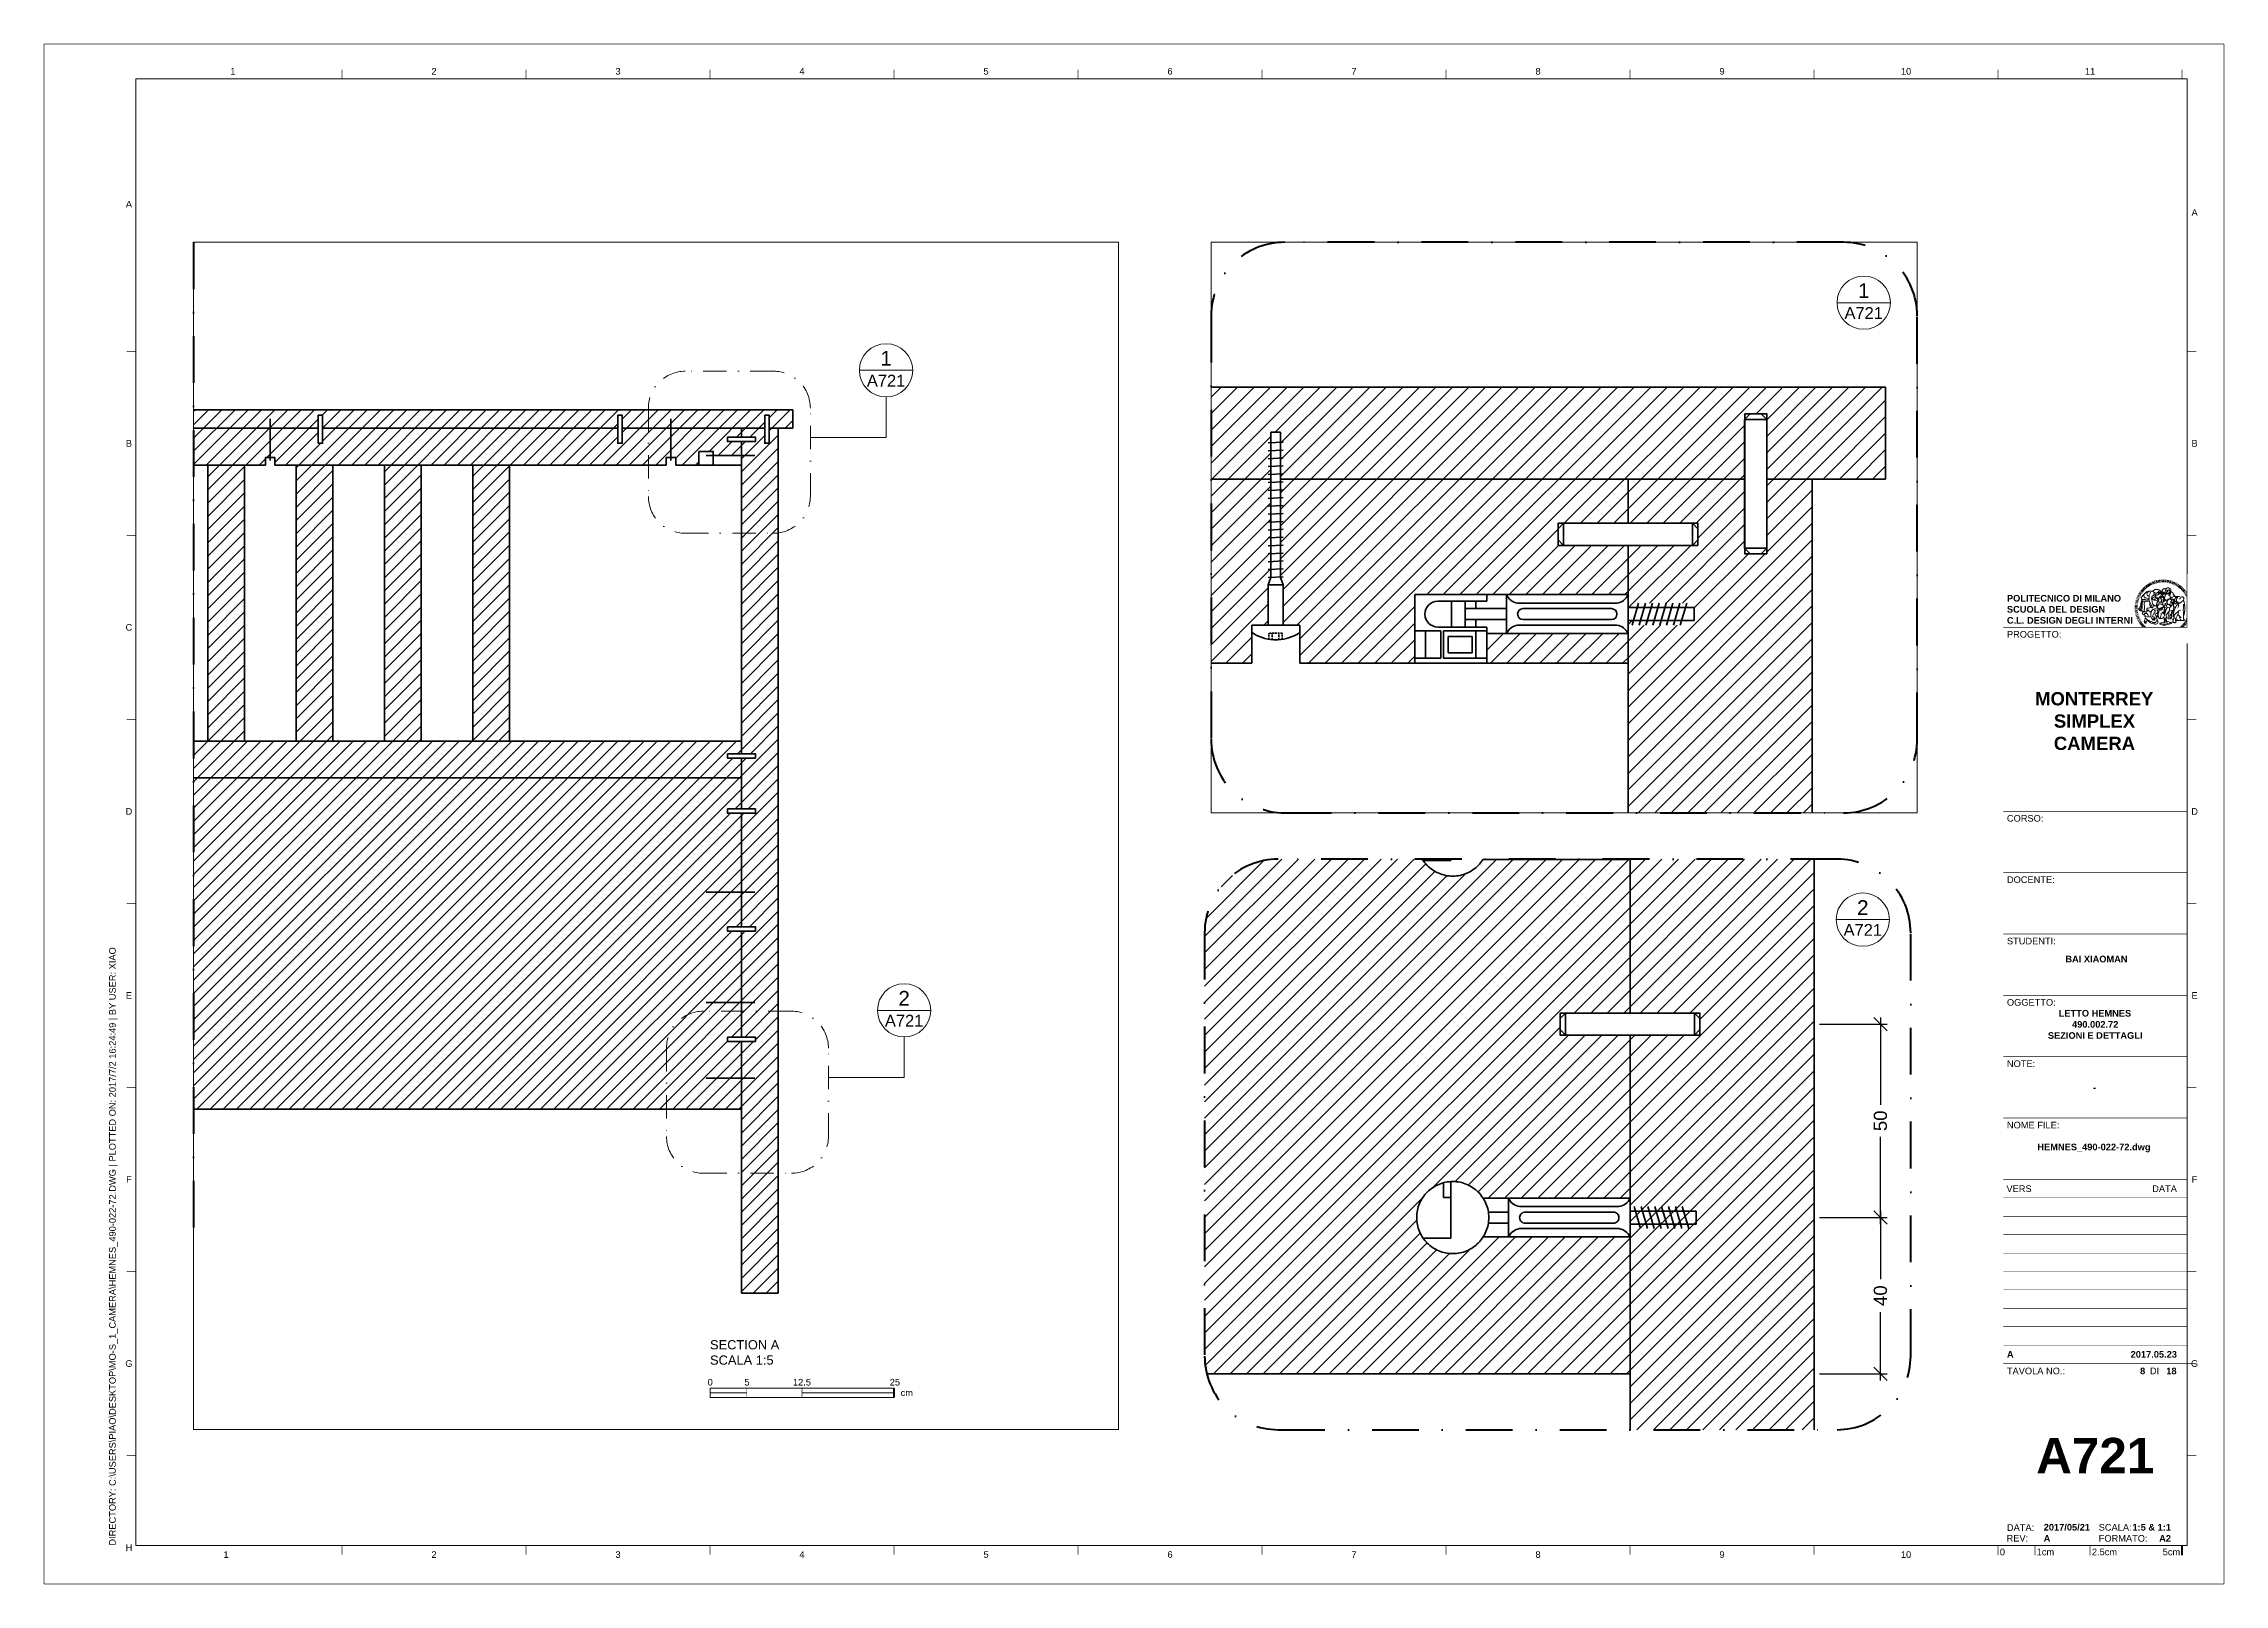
# Paper-space layout 'A721' of a CAD drawing. Header units: millimetres. Extents: x 0 to 593, y 0 to 419.
# The model-space entities are those that its viewports show. They can reach past a viewport. Long polylines and large blocks are cut down to what shows.
import ezdxf
from ezdxf.enums import TextEntityAlignment as Align

# ---------------------------------------------------------------- set-up
doc = ezdxf.new("R2010")
doc.units = ezdxf.units.MM
doc.set_wipeout_variables(frame=1)
doc.linetypes.add('DASHED', pattern=[0.75, 0.5, -0.25])
doc.linetypes.add('TRATTOPUNTO', pattern=[25.4, 12.7, -6.35, 0, -6.35])
doc.layers.get('Defpoints').update_dxf_attribs({"lineweight": 18})
for name, color, linetype, lineweight in [('A-ANNO-DIMS', 81, 'Continuous', 13), ('A-ANNO-SYMB', 3, 'Continuous', 18), ('A-DETL-MCUT1', 7, 'Continuous', 35), ('A-SECT-MCUT', 7, 'Continuous', 35), ('G-ANNO-LOGO', 3, 'Continuous', 18), ('G-ANNO-TEXT', 3, 'Continuous', 18), ('G-ANNO-TTLB', 3, 'Continuous', 18)]:
    doc.layers.add(name, color=color, linetype=linetype, lineweight=lineweight)
doc.layers.add('G-ANNO-NPLT', color=210, linetype='Continuous', lineweight=18, plot=False)
doc.styles.add('ARIAL', font='arial.ttf')
doc.styles.add('ARIAL-BOLD', font='arialbd.ttf')
doc.styles.add('E-ARIAL', font='arial.ttf')
doc.dimstyles.new('TICK_36', dxfattribs={"dimtxt": 3.6, "dimasz": 3.6, "dimexe": 1.8, "dimexo": 1.2, "dimgap": 1.8, "dimtad": 0, "dimdec": 0, "dimzin": 0, "dimdsep": 46, "dimtxsty": 'ARIAL', "dimblk": 'OBLIQUE', "dimcen": 1.8, "dimdle": 1.8, "dimclrd": 256, "dimclrt": 256, "dimadec": 0, "dimazin": 0, "dimtfac": 1, "dimtdec": 0, "dimtmove": 1, "dimatfit": 3, "dimldrblk": 'OPEN90', "dimfxl": 0, "dimtolj": 1, "dimtzin": 0, "dimarcsym": 0})

psp = doc.layouts.new('A721')

# ---------------------------------------------------------------- texts
at = {"layer": 'G-ANNO-TEXT', "style": 'E-ARIAL'}
psp.add_text('0', height=1.8, dxfattribs=at).set_placement((181.04, 55.74), align=Align.TOP_CENTER)
for s, p in [('5', (190.34, 53.94)), ('12.5', (203.53, 53.94))]:
    psp.add_text(s, height=1.8, dxfattribs=at).set_placement(p)
for s, p in [('25', (232.63, 53.94)), ('cm', (236.13, 51.08))]:
    psp.add_text(s, height=1.8, dxfattribs=at).set_placement(p, align=Align.RIGHT)
at = {"layer": 'G-ANNO-TEXT', "insert": (181, 66.26), "char_height": 2.5, "attachment_point": 1}
psp.add_mtext_dynamic_manual_height_columns('{\\fArial|b0|i0|c0|p34;SECTION A\\PSCALA 1:5}', width=76.0455, gutter_width=1, heights=[0], dxfattribs=at)

msp = doc.modelspace()

# ---------------------------------------------------------------- blocks, each defined once
blk = doc.blocks.new('1')
at = {"layer": 'G-ANNO-TTLB'}
for p, q in [((747.39, 408.41), (747.39, 10)), ((1304.81, 408.41), (747.39, 408.41)), ((1304.81, 10), (1304.81, 408.41)), ((747.39, 10), (1304.81, 10))]:
    blk.add_line(p, q, dxfattribs=at)
at = {"layer": 'G-ANNO-TTLB', "const_width": 0.18, "flags": 128}
for points in [[(803.39, 410.91), (803.39, 408.41)], [(853.39, 410.91), (853.39, 408.41)], [(903.39, 410.91), (903.39, 408.41)], [(953.39, 410.91), (953.39, 408.41)], [(1003.39, 410.91), (1003.39, 408.41)], [(1053.39, 410.91), (1053.39, 408.41)], [(1103.39, 410.91), (1103.39, 408.41)], [(1153.39, 410.91), (1153.39, 408.41)], [(1203.39, 410.91), (1203.39, 408.41)], [(1253.39, 410.91), (1253.39, 408.41)], [(1303.39, 410.91), (1303.39, 408.41)], [(747.39, 334.41), (744.89, 334.41)], [(1307.31, 334.41), (1304.81, 334.41)], [(747.39, 284.41), (744.89, 284.41)], [(1307.31, 284.41), (1304.81, 284.41)], [(747.39, 234.41), (744.89, 234.41)], [(1307.31, 234.41), (1304.81, 234.41)], [(747.39, 184.41), (744.89, 184.41)], [(1307.31, 184.41), (1304.81, 184.41)], [(747.39, 134.41), (744.89, 134.41)], [(1307.31, 134.41), (1304.81, 134.41)], [(747.39, 84.41), (744.89, 84.41)], [(1307.31, 84.41), (1304.81, 84.41)], [(747.39, 34.41), (744.89, 34.41)], [(1307.31, 34.41), (1304.81, 34.41)], [(803.39, 10), (803.39, 7.5)], [(853.39, 10), (853.39, 7.5)], [(903.39, 10), (903.39, 7.5)], [(953.39, 10), (953.39, 7.5)], [(1003.39, 10), (1003.39, 7.5)], [(1053.39, 10), (1053.39, 7.5)], [(1103.39, 10), (1103.39, 7.5)], [(1153.39, 10), (1153.39, 7.5)], [(1203.39, 10), (1203.39, 7.5)], [(1253.39, 10), (1253.39, 7.5)], [(1303.39, 10), (1303.39, 7.5)]]:
    blk.add_lwpolyline(points, dxfattribs=at)
at = {"layer": 'G-ANNO-TEXT', "style": 'ARIAL'}
for s, p in [('1', (773.74, 410.49)), ('2', (828.39, 410.49)), ('3', (878.39, 410.49)), ('4', (928.39, 410.49)), ('5', (978.39, 410.49)), ('6', (1028.39, 410.49)), ('7', (1078.39, 410.49)), ('8', (1128.39, 410.49)), ('9', (1178.39, 410.49)), ('10', (1228.39, 410.49)), ('11', (1278.39, 410.49)), ('A', (745.48, 374.39)), ('A', (1306.79, 372.12)), ('B', (745.48, 309.41)), ('B', (1306.79, 309.41)), ('C', (745.48, 259.41)), ('C', (1306.79, 259.41)), ('D', (745.48, 209.41)), ('D', (1306.79, 209.41)), ('E', (745.48, 159.41)), ('E', (1306.79, 159.41)), ('F', (745.48, 109.41)), ('F', (1306.79, 109.41)), ('G', (745.48, 59.41)), ('G', (1306.79, 59.41)), ('H', (745.48, 9.41)), ('1', (771.88, 7.51)), ('2', (828.39, 7.51)), ('3', (878.39, 7.51)), ('4', (928.39, 7.51)), ('5', (978.39, 7.51)), ('6', (1028.39, 7.51)), ('7', (1078.39, 7.51)), ('8', (1128.39, 7.51)), ('9', (1178.39, 7.51)), ('10', (1228.39, 7.51))]:
    blk.add_text(s, height=1.8, dxfattribs=at).set_placement(p, align=Align.MIDDLE_CENTER)
at = {"layer": 'G-ANNO-TEXT', "insert": (740.1, 9.95), "char_height": 1.8, "attachment_point": 1, "rotation": 90, "style": 'ARIAL'}
blk.add_mtext_dynamic_manual_height_columns('DIRECTORY: C:\\\\USERS\\\\XIAO\\\\DESKTOP\\\\MO-S_1_CAMERA\\\\HEMNES_490-022-72.DWG | PLOTTED ON: 2017/7/2 16:24:49 | BY USER: XIAO', width=412.209, gutter_width=9, heights=[0], dxfattribs=at)
blk = doc.blocks.new('DETAGLI')
at = {"layer": 'A-ANNO-SYMB', "linetype": 'Continuous'}
blk.add_line((486.66, 356.17), (504.76, 356.17), dxfattribs=at)
blk.add_circle((495.71, 356.17), 9.05, dxfattribs=at)
for tag, p in [('TAVOLA', (495.71, 362.76)), ('SEZIONE', (495.71, 354.67))]:
    blk.add_attdef(tag, text='', height=5, dxfattribs=at).set_placement(p, align=Align.TOP_CENTER)
blk = doc.blocks.new('logoPolimi')
for p, q in [((-1.49, 1.84), (-1.36, 1.68)), ((-1.41, 1.91), (-1.28, 1.74)), ((-1.32, 1.97), (-1.2, 1.8)), ((-1.22, 2.03), (-1.11, 1.85)), ((-1.13, 2.09), (-1.03, 1.9)), ((-1.03, 2.14), (-0.94, 1.95)), ((-0.93, 2.18), (-0.84, 1.99)), ((-0.83, 2.22), (-0.75, 2.03)), ((-0.72, 2.26), (-0.66, 2.06)), ((-0.61, 2.29), (-0.56, 2.09)), ((-0.51, 2.32), (-0.46, 2.11)), ((-0.4, 2.34), (-0.36, 2.13)), ((-0.29, 2.35), (-0.26, 2.14)), ((-0.18, 2.36), (-0.16, 2.15)), ((-0.07, 2.37), (-0.06, 2.16)), ((0.04, 2.37), (0.04, 2.16)), ((0.15, 2.36), (0.14, 2.16)), ((0.26, 2.36), (0.24, 2.15)), ((0.37, 2.34), (0.34, 2.13)), ((0.48, 2.32), (0.44, 2.12)), ((0.59, 2.3), (0.54, 2.09)), ((0.69, 2.27), (0.63, 2.07)), ((0.8, 2.23), (0.73, 2.03)), ((0.9, 2.19), (0.82, 2)), ((1, 2.15), (0.91, 1.96)), ((1.1, 2.1), (1, 1.91)), ((1.2, 2.04), (1.09, 1.86)), ((1.29, 1.99), (1.18, 1.81)), ((1.38, 1.92), (1.26, 1.75)), ((1.47, 1.86), (1.34, 1.69)), ((-2.37, 0.12), (-2.16, 0.11)), ((-2.37, 0.01), (-2.16, 0.01)), ((-2.36, 0.23), (-2.15, 0.21)), ((-2.35, 0.34), (-2.14, 0.31)), ((-2.33, 0.45), (-2.12, 0.41)), ((-2.3, 0.55), (-2.1, 0.51)), ((-2.28, 0.66), (-2.07, 0.6)), ((-2.24, 0.77), (-2.04, 0.7)), ((-2.2, 0.87), (-2.01, 0.79)), ((-2.16, 0.97), (-1.97, 0.89)), ((-2.11, 1.07), (-1.93, 0.98)), ((-2.06, 1.17), (-1.88, 1.07)), ((-2.01, 1.26), (-1.83, 1.15)), ((-1.94, 1.36), (-1.77, 1.24)), ((-1.88, 1.45), (-1.71, 1.32)), ((-1.84, 0.03), (-1.82, 0.35)), ((-1.81, 1.53), (-1.65, 1.4)), ((-1.74, 1.61), (-1.58, 1.47)), ((-1.73, 0.59), (-1.73, 0.59)), ((-1.73, 0.59), (-1.73, 0.59)), ((-1.66, 1.69), (-1.51, 1.54)), ((-1.65, 0.57), (-1.65, 0.57)), ((-1.59, 1.12), (-1.59, 1.12)), ((-1.58, 1.77), (-1.44, 1.61)), ((-1.51, 0.55), (-1.51, 0.55)), ((-1.51, 0.55), (-1.51, 0.55)), ((-1.31, 0.79), (-1.21, 0.75)), ((-1.21, 0.75), (-1.31, 0.79)), ((-1.21, 0.75), (-1.31, 0.79)), ((-1.21, 0.75), (-1.21, 0.75)), ((-1.21, 0.75), (-1.21, 0.75)), ((-1.19, 0.76), (-1.19, 0.76)), ((-1.19, 0.76), (-1.19, 0.76)), ((-1.17, 0.99), (-1.18, 0.99)), ((-1.18, 0.99), (-1.17, 0.99)), ((-1.16, 0.57), (-1.16, 0.57)), ((-1.16, 0.57), (-1.16, 0.57)), ((-1.1, 0.01), (-0.99, 0.06)), ((-0.99, 0.06), (-1.1, 0.01)), ((-0.99, 0.06), (-1.1, 0.01)), ((-0.99, 0.06), (-0.99, 0.06)), ((-0.99, 0.06), (-0.99, 0.06)), ((-0.97, 0.79), (-0.98, 0.79)), ((-0.89, 0.84), (-0.97, 0.79)), ((-0.97, 0.79), (-0.89, 0.84)), ((-0.96, 1.41), (-0.96, 1.41)), ((-0.96, 1.41), (-0.96, 1.41)), ((-0.89, 0.84), (-0.82, 0.87)), ((-0.82, 0.87), (-0.89, 0.84)), ((-0.89, 0.84), (-0.82, 0.87)), ((-0.88, 0.83), (-0.89, 0.84)), ((-0.85, 1.39), (-0.85, 1.39)), ((-0.85, 1.39), (-0.85, 1.39)), ((-0.84, 0.14), (-0.84, 0.14)), ((-0.77, 1.08), (-0.78, 1.08)), ((-0.78, 1.08), (-0.77, 1.08)), ((-0.61, 1.12), (-0.77, 1.08)), ((-0.77, 1.08), (-0.61, 1.12)), ((-0.77, 1.08), (-0.61, 1.12)), ((-0.75, 1.3), (-0.76, 1.29)), ((-0.76, 1.29), (-0.75, 1.3)), ((-0.65, 0.99), (-0.7, 0.96)), ((-0.69, 0.18), (-0.68, 0.18)), ((-0.66, 0.93), (-0.66, 0.93)), ((-0.66, 0.93), (-0.64, 0.93)), ((-0.66, 0.93), (-0.66, 0.93)), ((-0.66, 0.93), (-0.66, 0.93)), ((-0.63, 1.01), (-0.63, 1.01)), ((-0.63, 1.01), (-0.62, 1.01)), ((-0.63, 0.66), (-0.63, 0.66)), ((-0.6, 1.12), (-0.61, 1.12)), ((-0.61, 1.12), (-0.6, 1.12)), ((-0.61, 1.12), (-0.6, 1.12)), ((-0.61, 0.86), (-0.57, 0.85)), ((-0.57, 0.85), (-0.61, 0.86)), ((-0.61, 0.86), (-0.57, 0.85)), ((-0.53, 1.08), (-0.6, 1.12)), ((-0.6, 1.12), (-0.6, 1.11)), ((-0.6, 1.12), (-0.53, 1.08)), ((-0.57, 0.8), (-0.59, 0.8)), ((-0.57, 0.85), (-0.53, 0.84)), ((-0.57, 0.85), (-0.57, 0.85)), ((-0.57, 0.85), (-0.57, 0.85)), ((-0.57, 0.85), (-0.53, 0.84)), ((-0.56, 0.29), (-0.49, 0.48)), ((-0.56, 0.14), (-0.56, 0.29)), ((-0.5, 0.11), (-0.56, 0.14)), ((-0.53, 0.84), (-0.51, 0.84)), ((-0.53, 0.84), (-0.51, 0.84)), ((-0.53, 0.84), (-0.53, 0.84)), ((-0.51, 0.11), (-0.51, 0.11)), ((-0.51, 0.11), (-0.51, 0.11)), ((-0.34, 0.33), (-0.5, 0.11)), ((-0.49, 0.48), (-0.41, 0.55)), ((-0.42, 0.8), (-0.47, 0.79)), ((-0.42, 0.8), (-0.47, 0.79)), ((-0.47, 0.79), (-0.45, 0.76)), ((-0.47, 0.79), (-0.45, 0.76)), ((-0.45, 1.14), (-0.42, 1.11)), ((-0.42, 1.26), (-0.36, 1.22)), ((-0.41, 0.55), (-0.34, 0.49)), ((-0.4, 1.37), (-0.38, 1.38)), ((-0.39, 1.37), (-0.4, 1.37)), ((-0.35, 1.33), (-0.4, 1.37)), ((-0.39, 1.24), (-0.4, 1.23)), ((-0.38, 1.14), (-0.38, 1.14)), ((-0.34, 0.49), (-0.09, 0.48)), ((-0.16, 0.32), (-0.34, 0.33)), ((-0.14, 0.32), (-0.31, 0.34)), ((-0.28, 1.3), (-0.29, 1.3)), ((-0.28, 1.3), (-0.28, 1.3)), ((-0.16, 1.24), (-0.16, 1.25)), ((-0.16, 1.25), (-0.16, 1.25)), ((-0.16, 0.49), (-0.14, 0.64)), ((-0.06, 0.27), (-0.16, 0.32)), ((-0.1, 0.88), (-0.09, 0.87)), ((-0.08, 1.37), (-0.08, 1.38)), ((-0.08, 1.23), (-0.05, 1.21)), ((-0.05, 1.21), (-0.08, 1.23)), ((-0.08, 1.23), (-0.05, 1.21)), ((-0.03, 0.26), (-0.06, 0.27)), ((-0.05, 1.21), (-0.04, 1.21)), ((-0.04, 1.21), (-0.05, 1.21)), ((-0.04, 1.21), (-0.04, 1.21)), ((-0.04, 1.21), (-0.04, 1.21)), ((-0.04, 0.48), (-0.03, 0.26)), ((0.03, 1.15), (0.03, 1.15)), ((0.03, 0.66), (0.03, 0.67)), ((0.07, 0.58), (0.07, 0.57)), ((0.1, 1.18), (0.1, 1.18)), ((0.1, 0.84), (0.1, 0.84)), ((0.13, 1.32), (0.17, 1.19)), ((0.14, 0.71), (0.34, 0.65)), ((0.31, 0.56), (0.17, 0.63)), ((0.27, 1.61), (0.27, 1.61)), ((0.27, 1.61), (0.27, 1.61)), ((0.27, 1.61), (0.27, 1.61)), ((0.29, 1.29), (0.29, 1.29)), ((0.29, 1.29), (0.29, 1.29)), ((0.29, 1.29), (0.29, 1.29)), ((0.29, 1.29), (0.29, 1.29)), ((0.33, 0.49), (0.34, 0.49)), ((0.33, 0.03), (0.35, 0.03)), ((0.33, 0.03), (0.35, 0.03)), ((0.34, 0.65), (0.34, 0.64)), ((0.35, 0.03), (0.57, 0.06)), ((0.35, 0.03), (0.57, 0.06)), ((0.35, 0.03), (0.35, 0.03)), ((0.35, 0.03), (0.35, 0.03)), ((0.38, 1.36), (0.37, 1.35)), ((0.38, 0.34), (0.37, 0.34)), ((0.38, 0.34), (0.38, 0.34)), ((0.43, 0.67), (0.39, 0.64)), ((0.49, 1.05), (0.51, 1.13)), ((0.51, 1.13), (0.49, 1.05)), ((0.49, 1.05), (0.51, 1.13)), ((0.51, 1.31), (0.5, 1.29)), ((0.51, 1.13), (0.52, 1.23)), ((0.52, 1.23), (0.51, 1.23)), ((0.51, 1.23), (0.52, 1.23)), ((0.52, 1.23), (0.51, 1.13)), ((0.51, 1.13), (0.52, 1.23)), ((0.52, 1.24), (0.6, 1.37)), ((0.52, 1.23), (0.6, 1.36)), ((0.6, 1.36), (0.52, 1.23)), ((0.52, 1.23), (0.52, 1.23)), ((0.52, 1.23), (0.52, 1.24)), ((0.52, 1.23), (0.52, 1.23)), ((0.55, 1.07), (0.53, 1.06)), ((0.53, 1.04), (0.53, 1.06)), ((0.53, 1.05), (0.53, 1.04)), ((0.54, 0.3), (0.63, 0.32)), ((0.54, -0.08), (0.61, 0.06)), ((0.61, 0.06), (0.54, -0.08)), ((0.54, -0.08), (0.61, 0.06)), ((0.56, 0.19), (0.59, 0.21)), ((0.57, 1.07), (0.57, 1.07)), ((0.57, 1.07), (0.57, 1.07)), ((0.57, 1.07), (0.57, 1.07)), ((0.57, 1.07), (0.57, 1.07)), ((0.57, 1.07), (0.57, 1.07)), ((0.57, 1.07), (0.57, 1.07)), ((0.57, 1.07), (0.57, 1.07)), ((0.58, 0.3), (0.59, 0.29)), ((0.59, 0.78), (0.59, 0.79)), ((0.59, 0.79), (0.59, 0.79)), ((0.59, 0.79), (0.59, 0.79)), ((0.59, 0.79), (0.59, 0.78)), ((0.61, 0.06), (0.6, 0.07)), ((0.6, 0.07), (0.61, 0.06)), ((0.61, 0.06), (0.61, 0.07)), ((0.62, 0.21), (0.65, 0.22)), ((0.64, 1.37), (0.65, 1.37)), ((0.69, 0.86), (0.68, 0.86)), ((0.68, 0.86), (0.69, 0.86)), ((0.68, 0.76), (0.68, 0.76)), ((0.76, 0.26), (0.76, 0.26)), ((0.82, 0.35), (0.84, 0.36)), ((0.82, 0.35), (0.82, 0.35)), ((0.84, 0.36), (0.84, 0.37)), ((0.85, 0.34), (1.05, 0.35)), ((0.93, 1.05), (0.93, 1.05)), ((0.93, 1.05), (0.93, 1.05)), ((0.93, 1.05), (0.93, 1.04)), ((0.93, 1.05), (0.93, 1.05)), ((0.97, 0.66), (0.96, 0.66)), ((1.01, 0.97), (0.98, 0.96)), ((1.17, 0.96), (1.17, 0.95)), ((1.17, 0.95), (1.17, 0.95)), ((1.34, 0.37), (1.26, 0.04)), ((1.27, 0.37), (1.27, 0.38)), ((1.28, 0.95), (1.28, 0.95)), ((1.37, 0.73), (1.46, 0.81)), ((1.41, 0.4), (1.41, 0.41)), ((1.56, 1.79), (1.42, 1.63)), ((1.64, 1.71), (1.49, 1.56)), ((1.49, 0.9), (1.57, 0.92)), ((1.72, 1.63), (1.56, 1.49)), ((1.67, 0.6), (1.57, 0.53)), ((1.79, 1.55), (1.63, 1.41)), ((1.86, 1.47), (1.7, 1.34)), ((1.93, 1.38), (1.76, 1.26)), ((1.99, 1.29), (1.81, 1.17)), ((2.05, 1.19), (1.87, 1.09)), ((2.1, 1.1), (1.92, 1)), ((2.15, 1), (1.96, 0.91)), ((2.19, 0.9), (2, 0.82)), ((2.23, 0.79), (2.04, 0.72)), ((2.27, 0.69), (2.07, 0.63)), ((2.3, 0.58), (2.09, 0.53)), ((2.32, 0.47), (2.12, 0.43)), ((2.34, 0.37), (2.13, 0.33)), ((2.36, 0.26), (2.15, 0.23)), ((2.37, 0.15), (2.16, 0.13)), ((2.37, 0.04), (2.16, 0.03)), ((-2.37, -0.1), (-2.16, -0.09)), ((-2.36, -0.21), (-2.15, -0.19)), ((-2.35, -0.32), (-2.14, -0.29)), ((-2.33, -0.43), (-2.12, -0.39)), ((-2.31, -0.54), (-2.1, -0.49)), ((-2.28, -0.65), (-2.08, -0.59)), ((-2.25, -0.75), (-2.05, -0.69)), ((-2.21, -0.86), (-2.02, -0.78)), ((-2.17, -0.96), (-1.98, -0.87)), ((-2.12, -1.06), (-1.93, -0.96)), ((-2.07, -1.16), (-1.89, -1.05)), ((-2.04, -0.15), (-1.97, -0.2)), ((-2.01, -1.25), (-1.84, -1.14)), ((-1.95, -1.34), (-1.78, -1.22)), ((-1.89, -1.43), (-1.72, -1.31)), ((-1.82, -1.52), (-1.66, -1.38)), ((-1.75, -1.6), (-1.59, -1.46)), ((-1.67, -1.68), (-1.52, -1.53)), ((-1.58, -0.12), (-1.6, -0.18)), ((-1.6, -0.18), (-1.58, -0.28)), ((-1.57, -0.54), (-1.59, -0.54)), ((-1.59, -0.54), (-1.59, -0.54)), ((-1.59, -1.76), (-1.45, -1.6)), ((-1.56, -0.32), (-1.56, -0.31)), ((-1.56, -0.31), (-1.56, -0.31)), ((-1.53, -0.65), (-1.53, -0.65)), ((-1.53, -0.65), (-1.53, -0.65)), ((-1.51, -1.83), (-1.37, -1.67)), ((-1.48, -0.86), (-1.48, -0.85)), ((-1.42, -0.37), (-1.42, -0.37)), ((-1.42, -1.9), (-1.29, -1.73)), ((-1.38, -0.46), (-1.38, -0.46)), ((-1.33, -1.96), (-1.21, -1.79)), ((-1.31, -0.24), (-1.31, -0.23)), ((-1.31, -0.23), (-1.31, -0.24)), ((-1.23, -0.19), (-1.23, -0.19)), ((-1.23, -0.19), (-1.23, -0.19)), ((-1.23, -0.19), (-1.23, -0.19)), ((-1.23, -0.19), (-1.23, -0.19)), ((-1.01, -0.39), (-1.02, -0.39)), ((-1.02, -0.39), (-1.01, -0.39)), ((-1.02, -0.7), (-1.02, -0.7)), ((-1.02, -0.7), (-1.02, -0.7)), ((-1.02, -0.7), (-1.02, -0.7)), ((-0.79, -0.51), (-0.83, -0.58)), ((-0.83, -0.58), (-0.79, -0.51)), ((-0.83, -0.58), (-0.79, -0.51)), ((-0.78, -1.05), (-0.83, -0.94)), ((-0.83, -0.94), (-0.78, -1.05)), ((-0.83, -0.94), (-0.83, -0.94)), ((-0.83, -0.94), (-0.78, -1.05)), ((-0.82, -1.23), (-0.82, -1.23)), ((-0.82, -1.23), (-0.77, -1.23)), ((-0.77, -1.23), (-0.82, -1.23)), ((-0.82, -1.23), (-0.82, -1.23)), ((-0.77, -1.23), (-0.82, -1.23)), ((-0.75, -0.96), (-0.8, -0.89)), ((-0.8, -0.89), (-0.79, -0.92)), ((-0.79, -0.92), (-0.8, -0.89)), ((-0.8, -0.89), (-0.75, -0.96)), ((-0.79, -0.92), (-0.8, -0.89)), ((-0.8, -0.89), (-0.8, -0.89)), ((-0.8, -0.89), (-0.75, -0.96)), ((-0.79, -0.92), (-0.78, -0.95)), ((-0.78, -0.95), (-0.79, -0.92)), ((-0.78, -0.95), (-0.79, -0.92)), ((-0.77, -0.49), (-0.78, -0.48)), ((-0.78, -0.48), (-0.77, -0.49)), ((-0.78, -0.95), (-0.76, -1)), ((-0.76, -1), (-0.78, -0.95)), ((-0.76, -1), (-0.78, -0.95)), ((-0.71, -0.89), (-0.75, -0.87)), ((-0.75, -0.87), (-0.71, -0.89)), ((-0.75, -0.87), (-0.71, -0.89)), ((-0.72, -1.01), (-0.75, -0.96)), ((-0.75, -0.96), (-0.72, -1.01)), ((-0.75, -0.96), (-0.72, -1.01)), ((-0.64, -0.93), (-0.71, -0.89)), ((-0.71, -0.89), (-0.64, -0.93)), ((-0.71, -0.89), (-0.64, -0.93)), ((-0.66, -0.53), (-0.66, -0.53)), ((-0.66, -0.53), (-0.66, -0.53)), ((-0.66, -0.53), (-0.66, -0.53)), ((-0.39, -0.81), (-0.51, -0.69)), ((-0.51, -1.04), (-0.5, -1.04)), ((-0.48, -0.42), (-0.48, -0.42)), ((-0.48, -0.42), (-0.48, -0.42)), ((-0.48, -0.42), (-0.48, -0.42)), ((-0.41, -0.51), (-0.41, -0.51)), ((-0.38, -0.05), (-0.39, -0.12)), ((-0.39, -0.12), (-0.37, -0.1)), ((-0.35, -0.14), (-0.37, -0.08)), ((-0.37, -0.09), (-0.37, -0.09)), ((-0.33, -0.12), (-0.35, -0.14)), ((-0.32, -0.14), (-0.35, -0.14)), ((-0.35, -0.18), (-0.34, -0.22)), ((-0.34, -0.08), (-0.29, -0.16)), ((-0.34, -0.22), (-0.34, -0.22)), ((-0.27, -0.17), (-0.32, -0.14)), ((-0.25, -0.91), (-0.26, -0.9)), ((-0.26, -1.29), (0.1, -1.2)), ((0.1, -1.2), (-0.26, -1.29)), ((0.08, -1.4), (-0.26, -1.29)), ((-0.26, -1.29), (0.08, -1.4)), ((-0.26, -1.38), (-0.26, -1.29)), ((-0.26, -1.29), (-0.26, -1.29)), ((-0.26, -1.29), (-0.26, -1.38)), ((-0.26, -1.29), (0.08, -1.4)), ((-0.26, -1.29), (-0.26, -1.29)), ((0.08, -1.49), (-0.26, -1.38)), ((-0.26, -1.38), (0.09, -1.49)), ((-0.14, -0.15), (-0.16, -0.13)), ((-0.11, -0.04), (-0.12, -0.05)), ((-0.04, -0.41), (-0.01, -0.44)), ((-0.01, -0.44), (-0.04, -0.41)), ((-0.04, -0.41), (-0.01, -0.44)), ((0.07, -0.84), (0.07, -0.84)), ((0.07, -0.84), (0.07, -0.84)), ((0.1, -1.2), (0.08, -1.32)), ((0.08, -1.32), (0.13, -1.2)), ((0.08, -1.4), (0.72, -1.22)), ((0.72, -1.22), (0.08, -1.4)), ((0.08, -1.4), (0.72, -1.22)), ((0.72, -1.31), (0.08, -1.49)), ((0.08, -1.44), (0.08, -1.4)), ((0.08, -1.4), (0.08, -1.44)), ((0.08, -1.4), (0.08, -1.49)), ((0.08, -1.49), (0.08, -1.44)), ((0.08, -1.44), (0.08, -1.44)), ((0.08, -1.44), (0.08, -1.45)), ((0.08, -1.45), (0.08, -1.46)), ((0.08, -1.46), (0.08, -1.49)), ((0.1, -1.01), (0.09, -0.86)), ((0.1, -1.01), (0.09, -0.86)), ((0.09, -1.49), (0.72, -1.31)), ((0.1, -1.2), (0.12, -1.04)), ((0.12, -1.04), (0.1, -1.2)), ((0.13, -1.2), (0.1, -1.2)), ((0.1, -1.2), (0.13, -1.2)), ((0.13, -1.2), (0.1, -1.2)), ((0.1, -1.2), (0.1, -1.2)), ((0.11, -0.44), (0.11, -0.44)), ((0.11, -0.44), (0.11, -0.44)), ((0.12, -0.21), (0.12, -0.21)), ((0.12, -0.21), (0.12, -0.21)), ((0.12, -0.21), (0.12, -0.21)), ((0.12, -0.21), (0.12, -0.21)), ((0.12, -0.21), (0.12, -0.21)), ((0.12, -0.21), (0.12, -0.21)), ((0.12, -0.21), (0.12, -0.21)), ((0.12, -0.21), (0.12, -0.21)), ((0.12, -0.21), (0.12, -0.21)), ((0.12, -0.21), (0.12, -0.21)), ((0.12, -0.21), (0.12, -0.21)), ((0.12, -0.21), (0.12, -0.21)), ((0.12, -0.21), (0.12, -0.21)), ((0.12, -0.56), (0.14, -0.53)), ((0.14, -0.53), (0.12, -0.56)), ((0.12, -0.56), (0.14, -0.53)), ((0.12, -1.04), (0.12, -1.04)), ((0.12, -1.04), (0.12, -1.04)), ((0.12, -1.04), (0.12, -1.04)), ((0.21, -0.99), (0.13, -1.2)), ((0.13, -1.2), (0.21, -0.99)), ((0.36, -1.14), (0.13, -1.2)), ((0.13, -1.2), (0.26, -1.17)), ((0.14, -0.53), (0.16, -0.49)), ((0.16, -0.49), (0.14, -0.53)), ((0.14, -0.53), (0.16, -0.49)), ((0.16, -0.49), (0.16, -0.49)), ((0.16, -0.49), (0.16, -0.49)), ((0.28, -1.19), (0.21, -0.99)), ((0.21, -0.99), (0.31, -1.27)), ((0.24, -0.17), (0.24, -0.16)), ((0.24, -0.16), (0.24, -0.17)), ((0.25, -0.84), (0.25, -0.88)), ((0.25, -0.88), (0.25, -0.84)), ((0.25, -0.88), (0.25, -0.84)), ((0.25, -0.88), (0.29, -1.17)), ((0.26, -0.88), (0.25, -0.88)), ((0.31, -1.27), (0.25, -0.88)), ((0.26, -1.17), (0.28, -1.16)), ((0.28, -1.16), (0.36, -1.14)), ((0.29, -1.17), (0.28, -1.19)), ((0.36, -1.14), (0.72, -1.22)), ((0.72, -1.22), (0.36, -1.14)), ((0.49, -0.31), (0.49, -0.31)), ((0.49, -0.31), (0.49, -0.31)), ((0.5, -0.27), (0.5, -0.27)), ((0.51, -0.27), (0.51, -0.27)), ((0.72, -0.81), (0.75, -0.89)), ((0.72, -1.22), (0.72, -1.31)), ((0.72, -1.31), (0.72, -1.22)), ((0.74, -0.23), (0.74, -0.23)), ((0.74, -0.23), (0.75, -0.24)), ((0.75, -0.23), (0.75, -0.23)), ((0.86, -0.25), (0.82, -0.34)), ((0.87, -0.22), (0.86, -0.23)), ((0.87, -0.22), (0.86, -0.25)), ((0.96, -0.58), (0.96, -0.57)), ((1.05, -1.05), (1.04, -1.05)), ((1.28, -2), (1.17, -1.82)), ((1.37, -1.93), (1.25, -1.76)), ((1.31, -0.27), (1.3, -0.26)), ((1.3, -0.26), (1.3, -0.26)), ((1.3, -0.26), (1.3, -0.26)), ((1.3, -0.26), (1.31, -0.27)), ((1.3, -0.26), (1.3, -0.26)), ((1.46, -1.87), (1.33, -1.7)), ((1.54, -1.8), (1.41, -1.64)), ((1.63, -1.72), (1.48, -1.57)), ((1.71, -1.65), (1.55, -1.5)), ((1.78, -1.57), (1.62, -1.43)), ((1.85, -1.48), (1.69, -1.35)), ((1.92, -1.39), (1.75, -1.27)), ((1.98, -1.3), (1.81, -1.19)), ((2.04, -1.21), (1.86, -1.1)), ((2.09, -1.11), (1.91, -1.01)), ((2.14, -1.01), (1.95, -0.92)), ((2.19, -0.91), (1.99, -0.83)), ((2.23, -0.81), (2.03, -0.74)), ((2.26, -0.7), (2.06, -0.64)), ((2.29, -0.6), (2.09, -0.55)), ((2.32, -0.49), (2.11, -0.45)), ((2.34, -0.38), (2.13, -0.35)), ((2.35, -0.27), (2.15, -0.25)), ((2.37, -0.08), (2.16, -0.07)), ((2.36, -0.16), (2.16, -0.15)), ((-1.24, -2.02), (-1.13, -1.84)), ((-1.14, -2.08), (-1.04, -1.89)), ((-1.04, -2.13), (-0.95, -1.94)), ((-0.94, -2.18), (-0.86, -1.98)), ((-0.84, -2.22), (-0.77, -2.02)), ((-0.74, -2.25), (-0.67, -2.05)), ((-0.63, -2.29), (-0.57, -2.08)), ((-0.52, -2.31), (-0.48, -2.11)), ((-0.42, -2.33), (-0.38, -2.13)), ((-0.31, -2.35), (-0.28, -2.14)), ((-0.2, -2.36), (-0.18, -2.15)), ((-0.09, -2.37), (-0.08, -2.16)), ((0.03, -2.37), (0.02, -2.16)), ((0.14, -2.37), (0.12, -2.16)), ((0.25, -2.36), (0.22, -2.15)), ((0.35, -2.34), (0.32, -2.14)), ((0.46, -2.32), (0.42, -2.12)), ((0.57, -2.3), (0.52, -2.1)), ((0.68, -2.27), (0.62, -2.07)), ((0.78, -2.24), (0.71, -2.04)), ((0.89, -2.2), (0.81, -2)), ((0.99, -2.15), (0.9, -1.96)), ((1.09, -2.11), (0.99, -1.92)), ((1.19, -2.05), (1.08, -1.87))]:
    blk.add_line(p, q)
for points in [[(-1.9, 0.12), (-1.94, 0.02), (-2.05, -0.09), (-2.05, -0.09)], [(-1.86, 0.38), (-1.86, 0.38), (-1.87, 0.19), (-1.9, 0.12)], [(-1.76, 0.6), (-1.76, 0.6), (-1.84, 0.57), (-1.86, 0.38)], [(-1.86, -0.04), (-1.84, 0.02), (-1.84, 0.03), (-1.84, 0.03)], [(-1.82, 0.78), (-1.83, 0.8), (-1.85, 0.86), (-1.83, 0.88)], [(-1.82, 0.78), (-1.83, 0.8), (-1.85, 0.86), (-1.83, 0.88)], [(-1.83, 0.88), (-1.81, 0.9), (-1.76, 0.96), (-1.76, 0.96)], [(-1.83, 0.88), (-1.81, 0.9), (-1.76, 0.96), (-1.76, 0.96)], [(-1.76, 0.6), (-1.83, 0.7), (-1.78, 0.74), (-1.78, 0.74)], [(-1.78, 0.74), (-1.79, 0.74), (-1.83, 0.7), (-1.76, 0.6)], [(-1.78, 0.74), (-1.8, 0.76), (-1.81, 0.78), (-1.82, 0.78)], [(-1.78, 0.74), (-1.8, 0.76), (-1.81, 0.78), (-1.82, 0.78)], [(-1.82, 0.35), (-1.81, 0.5), (-1.73, 0.59), (-1.73, 0.59)], [(-1.82, -0.19), (-1.73, -0.07), (-1.75, 0.14), (-1.75, 0.3)], [(-1.75, 0.33), (-1.75, 0.17), (-1.73, -0.05), (-1.8, -0.17)], [(-1.78, 0.74), (-1.75, 0.72), (-1.72, 0.69), (-1.68, 0.7)], [(-1.68, 0.7), (-1.72, 0.69), (-1.75, 0.72), (-1.78, 0.74)], [(-1.68, 0.7), (-1.72, 0.69), (-1.75, 0.72), (-1.78, 0.74)], [(-1.78, 0.74), (-1.78, 0.74), (-1.78, 0.74), (-1.78, 0.74)], [(-1.76, 0.96), (-1.68, 1.1), (-1.59, 1.12), (-1.59, 1.12)], [(-1.76, 0.96), (-1.68, 1.1), (-1.6, 1.12), (-1.6, 1.12)], [(-1.73, 0.59), (-1.74, 0.59), (-1.75, 0.6), (-1.76, 0.6)], [(-1.73, 0.59), (-1.74, 0.59), (-1.75, 0.6), (-1.76, 0.6)], [(-1.75, 0.3), (-1.76, 0.47), (-1.65, 0.57), (-1.65, 0.57)], [(-1.65, 0.57), (-1.65, 0.57), (-1.76, 0.5), (-1.75, 0.33)], [(-1.65, 0.57), (-1.68, 0.58), (-1.7, 0.58), (-1.73, 0.59)], [(-1.65, 0.57), (-1.68, 0.58), (-1.7, 0.58), (-1.73, 0.59)], [(-1.5, 0.71), (-1.53, 0.74), (-1.61, 0.71), (-1.68, 0.7)], [(-1.68, 0.7), (-1.61, 0.71), (-1.53, 0.73), (-1.5, 0.71)], [(-1.5, 0.71), (-1.53, 0.73), (-1.61, 0.71), (-1.68, 0.7)], [(-1.51, 0.55), (-1.56, 0.56), (-1.61, 0.56), (-1.65, 0.57)], [(-1.65, 0.57), (-1.61, 0.56), (-1.56, 0.56), (-1.51, 0.55)], [(-1.51, 0.55), (-1.56, 0.56), (-1.61, 0.56), (-1.65, 0.57)], [(-1.59, 1.12), (-1.6, 1.06), (-1.61, 0.99), (-1.61, 0.97)], [(-1.61, 0.97), (-1.61, 0.99), (-1.6, 1.06), (-1.59, 1.12)], [(-1.61, 0.97), (-1.61, 0.99), (-1.6, 1.06), (-1.59, 1.12)], [(-1.61, 0.97), (-1.61, 0.95), (-1.56, 0.88), (-1.54, 0.87)], [(-1.54, 0.87), (-1.56, 0.88), (-1.61, 0.95), (-1.61, 0.97)], [(-1.54, 0.87), (-1.56, 0.88), (-1.61, 0.96), (-1.61, 0.97)], [(-1.59, 1.12), (-1.59, 1.13), (-1.59, 1.15), (-1.58, 1.16)], [(-1.59, 1.12), (-1.59, 1.13), (-1.59, 1.15), (-1.58, 1.16)], [(-1.58, 1.16), (-1.57, 1.21), (-1.52, 1.23), (-1.49, 1.25)], [(-1.58, 1.16), (-1.57, 1.21), (-1.52, 1.23), (-1.49, 1.25)], [(-1.58, 0.36), (-1.58, 0.48), (-1.51, 0.55), (-1.51, 0.55)], [(-1.51, 0.55), (-1.51, 0.55), (-1.58, 0.48), (-1.58, 0.36)], [(-1.51, 0.55), (-1.51, 0.55), (-1.58, 0.48), (-1.58, 0.36)], [(-1.55, 0.04), (-1.55, 0.08), (-1.58, 0.25), (-1.58, 0.36)], [(-1.58, 0.36), (-1.58, 0.25), (-1.55, 0.08), (-1.55, 0.04)], [(-1.58, 0.36), (-1.58, 0.25), (-1.55, 0.08), (-1.55, 0.04)], [(-1.58, -0.12), (-1.57, -0.06), (-1.55, 0.02), (-1.55, 0.04)], [(-1.55, 0.04), (-1.55, 0.02), (-1.57, -0.06), (-1.58, -0.12)], [(-1.55, 0.04), (-1.55, 0.02), (-1.56, -0.04), (-1.57, -0.1)], [(-1.54, 0.87), (-1.52, 0.85), (-1.47, 0.83), (-1.44, 0.83)], [(-1.44, 0.83), (-1.47, 0.83), (-1.52, 0.85), (-1.54, 0.87)], [(-1.45, 0.83), (-1.47, 0.83), (-1.52, 0.85), (-1.54, 0.87)], [(-1.51, 0.55), (-1.33, 0.54), (-1.16, 0.57), (-1.16, 0.57)], [(-1.16, 0.57), (-1.16, 0.57), (-1.33, 0.54), (-1.51, 0.55)], [(-1.16, 0.57), (-1.16, 0.57), (-1.33, 0.54), (-1.51, 0.55)], [(-1.5, 0.71), (-1.46, 0.68), (-1.4, 0.62), (-1.33, 0.66)], [(-1.33, 0.66), (-1.4, 0.62), (-1.46, 0.68), (-1.5, 0.71)], [(-1.33, 0.66), (-1.4, 0.62), (-1.46, 0.68), (-1.5, 0.71)], [(-1.49, 1.25), (-1.46, 1.26), (-1.42, 1.33), (-1.39, 1.36)], [(-1.49, 1.25), (-1.46, 1.27), (-1.43, 1.34), (-1.39, 1.36)], [(-1.31, 0.79), (-1.33, 0.79), (-1.42, 0.83), (-1.45, 0.83)], [(-1.44, 0.83), (-1.42, 0.83), (-1.33, 0.79), (-1.31, 0.79)], [(-1.31, 0.79), (-1.33, 0.79), (-1.42, 0.83), (-1.44, 0.83)], [(-1.35, 1.1), (-1.4, 1.17), (-1.36, 1.23), (-1.29, 1.31)], [(-1.29, 1.31), (-1.36, 1.23), (-1.4, 1.17), (-1.35, 1.1)], [(-1.35, 1.1), (-1.4, 1.17), (-1.36, 1.23), (-1.29, 1.31)], [(-1.39, 1.36), (-1.35, 1.38), (-1.26, 1.4), (-1.19, 1.41)], [(-1.39, 1.36), (-1.35, 1.38), (-1.26, 1.4), (-1.19, 1.41)], [(-1.18, 0.99), (-1.24, 0.97), (-1.3, 1.03), (-1.35, 1.1)], [(-1.35, 1.1), (-1.3, 1.03), (-1.24, 0.97), (-1.18, 0.99)], [(-1.18, 1), (-1.24, 0.97), (-1.3, 1.03), (-1.35, 1.1)], [(-1.33, 0.66), (-1.28, 0.7), (-1.23, 0.73), (-1.21, 0.75)], [(-1.21, 0.75), (-1.23, 0.73), (-1.28, 0.7), (-1.33, 0.66)], [(-1.21, 0.75), (-1.23, 0.73), (-1.28, 0.7), (-1.33, 0.66)], [(-1.29, 1.31), (-1.22, 1.39), (-1.01, 1.41), (-0.96, 1.41)], [(-0.96, 1.41), (-1.01, 1.41), (-1.22, 1.39), (-1.29, 1.31)], [(-1.29, 1.31), (-1.22, 1.39), (-1.01, 1.41), (-0.96, 1.41)], [(-1.24, -0.02), (-1.21, -0.01), (-1.1, 0.01), (-1.1, 0.01)], [(-1.1, 0.01), (-1.1, 0.01), (-1.21, -0.01), (-1.24, -0.02)], [(-1.1, 0.01), (-1.1, 0.01), (-1.21, -0.01), (-1.24, -0.02)], [(-1.21, 0.75), (-1.2, 0.75), (-1.19, 0.76), (-1.19, 0.76)], [(-1.19, 0.76), (-1.19, 0.76), (-1.2, 0.75), (-1.21, 0.75)], [(-1.19, 0.76), (-1.19, 0.76), (-1.2, 0.76), (-1.21, 0.75)], [(-1.19, 1.41), (-1.11, 1.43), (-0.97, 1.41), (-0.97, 1.41)], [(-1.19, 1.41), (-1.12, 1.43), (-0.98, 1.41), (-0.98, 1.41)], [(-1.19, 0.76), (-1.19, 0.77), (-1.18, 0.78), (-1.18, 0.79)], [(-1.18, 0.79), (-1.18, 0.78), (-1.19, 0.77), (-1.19, 0.76)], [(-1.19, 0.76), (-1.19, 0.77), (-1.19, 0.78), (-1.18, 0.79)], [(-1.18, 0.68), (-1.18, 0.68), (-1.19, 0.71), (-1.19, 0.76)], [(-1.19, 0.76), (-1.19, 0.71), (-1.18, 0.68), (-1.18, 0.68)], [(-1.18, 0.68), (-1.18, 0.68), (-1.19, 0.71), (-1.19, 0.76)], [(-1.18, 0.97), (-1.18, 0.97), (-1.18, 0.98), (-1.17, 0.99)], [(-1.17, 0.99), (-1.18, 0.98), (-1.18, 0.97), (-1.18, 0.97)], [(-1.18, 0.97), (-1.18, 0.97), (-1.18, 0.98), (-1.17, 0.99)], [(-1.18, 0.79), (-1.17, 0.86), (-1.18, 0.95), (-1.18, 0.97)], [(-1.18, 0.97), (-1.18, 0.95), (-1.17, 0.86), (-1.18, 0.79)], [(-1.18, 0.79), (-1.17, 0.86), (-1.18, 0.95), (-1.18, 0.97)], [(-1.16, 0.57), (-1.17, 0.6), (-1.18, 0.64), (-1.18, 0.68)], [(-1.18, 0.68), (-1.18, 0.64), (-1.17, 0.6), (-1.16, 0.57)], [(-1.16, 0.57), (-1.17, 0.6), (-1.18, 0.64), (-1.18, 0.68)], [(-1.17, 0.99), (-1.17, 1.03), (-1.16, 1.09), (-1.14, 1.13)], [(-1.09, 0.42), (-1.1, 0.44), (-1.14, 0.48), (-1.16, 0.57)], [(-1.16, 0.57), (-1.14, 0.48), (-1.1, 0.44), (-1.09, 0.42)], [(-1.09, 0.42), (-1.1, 0.44), (-1.14, 0.48), (-1.16, 0.57)], [(-1.14, 1.13), (-1.12, 1.18), (-1.05, 1.31), (-1.05, 1.31)], [(-1.12, 0.46), (-1.12, 0.46), (-1.13, 0.38), (-1.11, 0.26)], [(-1.11, 0.26), (-1.08, 0.14), (-1.05, 0.03), (-1.05, 0.03)], [(-1.02, 0.32), (-1.02, 0.32), (-1.08, 0.4), (-1.09, 0.42)], [(-1.09, 0.42), (-1.08, 0.4), (-1.02, 0.32), (-1.02, 0.32)], [(-1.02, 0.32), (-1.02, 0.32), (-1.08, 0.4), (-1.09, 0.42)], [(-0.98, 0.2), (-0.98, 0.21), (-1.02, 0.32), (-1.02, 0.32)], [(-1.02, 0.32), (-1.02, 0.32), (-0.98, 0.21), (-0.98, 0.2)], [(-0.98, 0.2), (-0.98, 0.21), (-1.02, 0.32), (-1.02, 0.32)], [(-1.01, 0.12), (-1, 0.16), (-0.98, 0.19), (-0.98, 0.2)], [(-0.98, 0.2), (-0.98, 0.19), (-1, 0.16), (-1.01, 0.12)], [(-1.01, 0.12), (-1, 0.16), (-0.98, 0.19), (-0.98, 0.2)], [(-0.99, 0.06), (-1, 0.07), (-1.01, 0.1), (-1.01, 0.12)], [(-1.01, 0.12), (-1.01, 0.1), (-1, 0.07), (-0.99, 0.06)], [(-0.99, 0.06), (-1, 0.07), (-1.01, 0.1), (-1.01, 0.12)], [(-0.99, 0.06), (-0.99, 0.06), (-0.99, 0.06), (-0.98, 0.05)], [(-0.98, 0.05), (-0.99, 0.06), (-0.99, 0.06), (-0.99, 0.06)], [(-0.99, 0.05), (-0.99, 0.06), (-0.99, 0.06), (-0.99, 0.06)], [(-0.95, 0.02), (-0.96, 0.03), (-0.97, 0.04), (-0.99, 0.05)], [(-0.98, 1.41), (-0.98, 1.41), (-0.97, 1.41), (-0.96, 1.41)], [(-0.98, 0.81), (-0.94, 0.85), (-0.92, 0.93), (-0.91, 0.97)], [(-0.91, 0.97), (-0.92, 0.93), (-0.94, 0.85), (-0.98, 0.81)], [(-0.91, 0.97), (-0.92, 0.93), (-0.94, 0.85), (-0.98, 0.81)], [(-0.98, 0.79), (-0.98, 0.81), (-0.98, 0.81), (-0.98, 0.81)], [(-0.98, 0.81), (-0.98, 0.81), (-0.98, 0.81), (-0.98, 0.79)], [(-0.98, 0.81), (-0.98, 0.81), (-0.98, 0.81), (-0.98, 0.79)], [(-0.98, 0.79), (-0.98, 0.79), (-0.98, 0.78), (-0.97, 0.77)], [(-0.98, 0.79), (-0.98, 0.79), (-0.98, 0.78), (-0.97, 0.77)], [(-0.98, 0.05), (-0.97, 0.04), (-0.96, 0.03), (-0.95, 0.02)], [(-0.95, 0.02), (-0.96, 0.03), (-0.97, 0.04), (-0.98, 0.05)], [(-0.97, 1.41), (-0.97, 1.41), (-0.97, 1.41), (-0.96, 1.41)], [(-0.97, 0.77), (-0.96, 0.74), (-0.91, 0.64), (-0.91, 0.57)], [(-0.97, 0.77), (-0.96, 0.74), (-0.91, 0.64), (-0.91, 0.57)], [(-0.96, 1.41), (-0.94, 1.41), (-0.9, 1.41), (-0.85, 1.39)], [(-0.96, 1.41), (-0.94, 1.41), (-0.9, 1.41), (-0.85, 1.39)], [(-0.95, 0.02), (-0.94, 0.01), (-0.92, 0.01), (-0.9, 0.01)], [(-0.9, 0.01), (-0.92, 0.01), (-0.94, 0.01), (-0.95, 0.02)], [(-0.91, 0.01), (-0.92, 0.01), (-0.94, 0.01), (-0.95, 0.02)], [(-0.91, 0.97), (-0.89, 1), (-0.87, 1.01), (-0.84, 1.02)], [(-0.84, 1.02), (-0.87, 1.01), (-0.89, 1), (-0.91, 0.97)], [(-0.84, 1.02), (-0.87, 1.01), (-0.89, 1.01), (-0.91, 0.97)], [(-0.91, 0.57), (-0.91, 0.5), (-0.9, 0.43), (-0.88, 0.37)], [(-0.91, 0.57), (-0.91, 0.5), (-0.9, 0.43), (-0.88, 0.37)], [(-0.87, 0.03), (-0.87, 0.03), (-0.89, 0.01), (-0.91, 0.01)], [(-0.9, 0.01), (-0.89, 0.01), (-0.87, 0.03), (-0.87, 0.03)], [(-0.87, 0.03), (-0.87, 0.03), (-0.89, 0.01), (-0.9, 0.01)], [(-0.88, 0.84), (-0.88, 0.84), (-0.89, 0.79), (-0.88, 0.77)], [(-0.88, 0.77), (-0.89, 0.79), (-0.88, 0.83), (-0.88, 0.83)], [(-0.74, 0.66), (-0.85, 0.67), (-0.88, 0.77), (-0.88, 0.77)], [(-0.88, 0.77), (-0.88, 0.77), (-0.85, 0.67), (-0.74, 0.66)], [(-0.88, 0.37), (-0.86, 0.32), (-0.83, 0.25), (-0.82, 0.25)], [(-0.88, 0.37), (-0.86, 0.32), (-0.83, 0.25), (-0.82, 0.25)], [(-0.87, 0.03), (-0.86, 0.03), (-0.86, 0.05), (-0.86, 0.06)], [(-0.86, 0.06), (-0.86, 0.05), (-0.86, 0.03), (-0.87, 0.03)], [(-0.86, 0.06), (-0.86, 0.05), (-0.86, 0.03), (-0.87, 0.03)], [(-0.85, 1.39), (-0.86, 1.42), (-0.8, 1.45), (-0.8, 1.46)], [(-0.85, 1.39), (-0.86, 1.42), (-0.83, 1.44), (-0.82, 1.45)], [(-0.86, 0.06), (-0.86, 0.07), (-0.86, 0.1), (-0.85, 0.11)], [(-0.85, 0.11), (-0.86, 0.1), (-0.86, 0.07), (-0.86, 0.06)], [(-0.85, 0.11), (-0.86, 0.1), (-0.86, 0.07), (-0.86, 0.06)], [(-0.81, 1.36), (-0.83, 1.37), (-0.84, 1.38), (-0.85, 1.39)], [(-0.85, 1.39), (-0.84, 1.38), (-0.83, 1.37), (-0.81, 1.36)], [(-0.85, 1.39), (-0.84, 1.38), (-0.83, 1.37), (-0.81, 1.36)], [(-0.85, 0.11), (-0.85, 0.12), (-0.84, 0.14), (-0.84, 0.14)], [(-0.84, 0.14), (-0.84, 0.14), (-0.85, 0.12), (-0.85, 0.11)], [(-0.84, 0.14), (-0.84, 0.14), (-0.85, 0.12), (-0.85, 0.11)], [(-0.84, 1.02), (-0.83, 1.03), (-0.81, 1.05), (-0.78, 1.08)], [(-0.78, 1.08), (-0.81, 1.05), (-0.83, 1.03), (-0.84, 1.02)], [(-0.78, 1.08), (-0.81, 1.05), (-0.83, 1.03), (-0.84, 1.02)], [(-0.84, 0.14), (-0.83, 0.15), (-0.81, 0.16), (-0.81, 0.16)], [(-0.81, 0.16), (-0.81, 0.16), (-0.83, 0.15), (-0.84, 0.14)], [(-0.81, 0.16), (-0.81, 0.16), (-0.84, 0.15), (-0.84, 0.14)], [(-0.84, 0.15), (-0.84, 0.15), (-0.84, 0.15), (-0.84, 0.14)], [(-0.84, 0.14), (-0.84, 0.14), (-0.84, 0.14), (-0.84, 0.14)], [(-0.84, 0.14), (-0.84, 0.14), (-0.84, 0.14), (-0.84, 0.14)], [(-0.84, 0.14), (-0.84, 0.14), (-0.84, 0.14), (-0.84, 0.14)], [(-0.82, 1.45), (-0.82, 1.45), (-0.8, 1.45), (-0.8, 1.45)], [(-0.82, 0.87), (-0.82, 0.87), (-0.72, 0.91), (-0.66, 0.93)], [(-0.66, 0.93), (-0.72, 0.91), (-0.82, 0.87), (-0.82, 0.87)], [(-0.82, 0.87), (-0.82, 0.87), (-0.72, 0.91), (-0.66, 0.93)], [(-0.82, 0.25), (-0.8, 0.25), (-0.77, 0.24), (-0.77, 0.23)], [(-0.82, 0.25), (-0.8, 0.25), (-0.78, 0.24), (-0.77, 0.23)], [(-0.76, 1.29), (-0.77, 1.32), (-0.79, 1.34), (-0.81, 1.36)], [(-0.81, 1.36), (-0.79, 1.34), (-0.77, 1.32), (-0.76, 1.29)], [(-0.81, 1.36), (-0.79, 1.34), (-0.77, 1.32), (-0.76, 1.3)], [(-0.81, 0.16), (-0.8, 0.17), (-0.8, 0.17), (-0.79, 0.18)], [(-0.79, 0.18), (-0.8, 0.17), (-0.8, 0.17), (-0.81, 0.16)], [(-0.79, 0.18), (-0.8, 0.17), (-0.8, 0.17), (-0.81, 0.16)], [(-0.8, 1.46), (-0.8, 1.49), (-0.69, 1.51), (-0.69, 1.51)], [(-0.8, 1.46), (-0.8, 1.49), (-0.75, 1.49), (-0.75, 1.49)], [(-0.8, 1.45), (-0.8, 1.45), (-0.8, 1.46), (-0.8, 1.46)], [(-0.79, 0.18), (-0.78, 0.18), (-0.77, 0.16), (-0.77, 0.16)], [(-0.77, 0.16), (-0.77, 0.16), (-0.78, 0.18), (-0.79, 0.18)], [(-0.77, 0.16), (-0.77, 0.16), (-0.78, 0.18), (-0.79, 0.18)], [(-0.78, 1.08), (-0.77, 1.1), (-0.76, 1.13), (-0.75, 1.16)], [(-0.75, 1.16), (-0.76, 1.13), (-0.77, 1.1), (-0.78, 1.08)], [(-0.75, 1.16), (-0.76, 1.13), (-0.77, 1.1), (-0.78, 1.08)], [(-0.77, 0.23), (-0.76, 0.22), (-0.72, 0.2), (-0.71, 0.2)], [(-0.77, 0.23), (-0.76, 0.22), (-0.72, 0.2), (-0.71, 0.2)], [(-0.77, 0.16), (-0.77, 0.16), (-0.74, 0.16), (-0.7, 0.17)], [(-0.7, 0.17), (-0.74, 0.16), (-0.77, 0.16), (-0.77, 0.16)], [(-0.7, 0.17), (-0.74, 0.16), (-0.77, 0.16), (-0.77, 0.16)], [(-0.76, 1.3), (-0.74, 1.25), (-0.73, 1.2), (-0.75, 1.16)], [(-0.75, 1.16), (-0.73, 1.2), (-0.74, 1.25), (-0.76, 1.29)], [(-0.76, 1.29), (-0.74, 1.25), (-0.73, 1.2), (-0.75, 1.16)], [(-0.75, 1.49), (-0.75, 1.52), (-0.69, 1.51), (-0.69, 1.51)], [(-0.7, 1.26), (-0.7, 1.28), (-0.73, 1.28), (-0.75, 1.3)], [(-0.75, 1.3), (-0.73, 1.28), (-0.7, 1.28), (-0.7, 1.26)], [(-0.71, 1.24), (-0.72, 1.25), (-0.73, 1.27), (-0.75, 1.28)], [(-0.63, 0.66), (-0.63, 0.66), (-0.73, 0.66), (-0.74, 0.66)], [(-0.74, 0.66), (-0.73, 0.66), (-0.63, 0.66), (-0.63, 0.66)], [(-0.65, 1.23), (-0.67, 1.24), (-0.71, 1.23), (-0.71, 1.24)], [(-0.71, 0.2), (-0.7, 0.2), (-0.69, 0.19), (-0.69, 0.18)], [(-0.71, 0.2), (-0.7, 0.2), (-0.69, 0.19), (-0.69, 0.18)], [(-0.65, 1.23), (-0.67, 1.24), (-0.7, 1.25), (-0.7, 1.26)], [(-0.7, 1.26), (-0.7, 1.25), (-0.67, 1.24), (-0.65, 1.23)], [(-0.7, 0.17), (-0.69, 0.17), (-0.68, 0.18), (-0.69, 0.18)], [(-0.69, 0.18), (-0.68, 0.18), (-0.69, 0.17), (-0.7, 0.17)], [(-0.69, 0.18), (-0.68, 0.18), (-0.69, 0.17), (-0.7, 0.17)], [(-0.69, 1.51), (-0.69, 1.59), (-0.51, 1.55), (-0.51, 1.55)], [(-0.69, 1.51), (-0.66, 1.55), (-0.66, 1.55), (-0.66, 1.55)], [(-0.66, 0.67), (-0.69, 0.69), (-0.68, 0.72), (-0.68, 0.76)], [(-0.68, 0.76), (-0.68, 0.72), (-0.69, 0.69), (-0.66, 0.67)], [(-0.66, 0.68), (-0.69, 0.69), (-0.68, 0.72), (-0.68, 0.76)], [(-0.68, 0.76), (-0.68, 0.79), (-0.67, 0.82), (-0.66, 0.83)], [(-0.66, 0.83), (-0.67, 0.82), (-0.68, 0.79), (-0.68, 0.76)], [(-0.68, 0.76), (-0.68, 0.79), (-0.67, 0.82), (-0.66, 0.83)], [(-0.68, 0.18), (-0.68, 0.18), (-0.56, 0.15), (-0.51, 0.11)], [(-0.68, 0.18), (-0.68, 0.18), (-0.56, 0.15), (-0.51, 0.11)], [(-0.66, 1.55), (-0.63, 1.57), (-0.51, 1.55), (-0.51, 1.55)], [(-0.62, 0.95), (-0.63, 0.95), (-0.64, 0.94), (-0.66, 0.93)], [(-0.66, 0.93), (-0.64, 0.94), (-0.63, 0.95), (-0.62, 0.95)], [(-0.66, 0.83), (-0.65, 0.85), (-0.61, 0.86), (-0.61, 0.86)], [(-0.61, 0.86), (-0.61, 0.86), (-0.65, 0.84), (-0.66, 0.83)], [(-0.66, 0.83), (-0.65, 0.84), (-0.61, 0.86), (-0.61, 0.86)], [(-0.63, 0.66), (-0.64, 0.67), (-0.65, 0.67), (-0.66, 0.68)], [(-0.63, 0.66), (-0.64, 0.67), (-0.65, 0.67), (-0.66, 0.67)], [(-0.66, 0.67), (-0.65, 0.67), (-0.64, 0.67), (-0.63, 0.66)], [(-0.59, 1.24), (-0.6, 1.23), (-0.63, 1.22), (-0.65, 1.23)], [(-0.65, 1.23), (-0.63, 1.22), (-0.6, 1.23), (-0.59, 1.24)], [(-0.56, 1.24), (-0.56, 1.24), (-0.63, 1.22), (-0.65, 1.23)], [(-0.63, 1.01), (-0.63, 1.01), (-0.64, 1), (-0.65, 0.99)], [(-0.64, 0.93), (-0.64, 0.93), (-0.58, 0.88), (-0.57, 0.85)], [(-0.64, 0.93), (-0.64, 0.93), (-0.58, 0.88), (-0.57, 0.85)], [(-0.6, 1.11), (-0.6, 1.11), (-0.59, 1.05), (-0.63, 1.01)], [(-0.6, 1.11), (-0.6, 1.11), (-0.59, 1.05), (-0.63, 1.01)], [(-0.5, 0.65), (-0.55, 0.61), (-0.6, 0.64), (-0.63, 0.66)], [(-0.5, 0.65), (-0.55, 0.61), (-0.6, 0.64), (-0.63, 0.66)], [(-0.62, 1.01), (-0.62, 1.01), (-0.62, 0.97), (-0.62, 0.95)], [(-0.62, 0.95), (-0.62, 0.97), (-0.62, 1.01), (-0.62, 1.01)], [(-0.56, 1.24), (-0.56, 1.24), (-0.57, 1.25), (-0.59, 1.24)], [(-0.59, 1.24), (-0.57, 1.25), (-0.56, 1.24), (-0.56, 1.24)], [(-0.41, 0.55), (-0.41, 0.55), (-0.59, 0.44), (-0.56, 0.15)], [(-0.52, 0.81), (-0.53, 0.8), (-0.56, 0.79), (-0.57, 0.8)], [(-0.57, 0.01), (-0.57, 0.01), (-0.38, -0.06), (-0.35, -0.15)], [(-0.49, 1.27), (-0.5, 1.26), (-0.53, 1.24), (-0.56, 1.24)], [(-0.52, 1.26), (-0.53, 1.26), (-0.54, 1.22), (-0.56, 1.24)], [(-0.56, 1.24), (-0.54, 1.22), (-0.53, 1.26), (-0.52, 1.26)], [(-0.47, 1.06), (-0.49, 1.06), (-0.53, 1.08), (-0.53, 1.08)], [(-0.53, 1.08), (-0.53, 1.08), (-0.49, 1.06), (-0.47, 1.06)], [(-0.53, 0.84), (-0.53, 0.84), (-0.52, 0.81), (-0.52, 0.81)], [(-0.49, 1.27), (-0.5, 1.26), (-0.51, 1.26), (-0.52, 1.26)], [(-0.52, 1.26), (-0.51, 1.26), (-0.5, 1.26), (-0.49, 1.27)], [(-0.51, 0.12), (-0.51, 0.12), (-0.52, 0.19), (-0.49, 0.21)], [(-0.51, 0.19), (-0.51, 0.18), (-0.52, 0.15), (-0.51, 0.14)], [(-0.51, 1.55), (-0.43, 1.57), (-0.43, 1.53), (-0.43, 1.53)], [(-0.51, 1.55), (-0.43, 1.57), (-0.35, 1.51), (-0.35, 1.51)], [(-0.51, 0.84), (-0.51, 0.84), (-0.46, 0.83), (-0.45, 0.83)], [(-0.51, 0.84), (-0.51, 0.84), (-0.46, 0.83), (-0.45, 0.83)], [(-0.42, 0.27), (-0.43, 0.27), (-0.5, 0.2), (-0.51, 0.19)], [(-0.51, 0.14), (-0.51, 0.13), (-0.47, 0.05), (-0.47, 0.04)], [(-0.51, 0.11), (-0.51, 0.11), (-0.51, 0.11), (-0.51, 0.11)], [(-0.51, 0.11), (-0.51, 0.11), (-0.47, 0.1), (-0.46, 0.04)], [(-0.51, 0.11), (-0.51, 0.11), (-0.51, 0.11), (-0.51, 0.11)], [(-0.51, 0.11), (-0.5, 0.11), (-0.5, 0.1), (-0.49, 0.1)], [(-0.47, 0.71), (-0.46, 0.66), (-0.5, 0.65), (-0.5, 0.65)], [(-0.47, 0.71), (-0.46, 0.66), (-0.5, 0.65), (-0.5, 0.65)], [(-0.44, 1.3), (-0.45, 1.3), (-0.47, 1.28), (-0.49, 1.27)], [(-0.49, 1.27), (-0.47, 1.28), (-0.45, 1.3), (-0.44, 1.3)], [(-0.44, 1.3), (-0.45, 1.3), (-0.47, 1.28), (-0.49, 1.27)], [(-0.49, 0.21), (-0.48, 0.21), (-0.47, 0.22), (-0.47, 0.23)], [(-0.49, 0.21), (-0.49, 0.21), (-0.49, 0.21), (-0.49, 0.21)], [(-0.37, -0.09), (-0.37, -0.07), (-0.49, 0.1), (-0.49, 0.1)], [(-0.46, 1.08), (-0.46, 1.07), (-0.46, 1.06), (-0.47, 1.06)], [(-0.47, 1.06), (-0.46, 1.06), (-0.46, 1.07), (-0.46, 1.08)], [(-0.45, 0.76), (-0.44, 0.74), (-0.47, 0.71), (-0.47, 0.71)], [(-0.45, 0.76), (-0.44, 0.74), (-0.47, 0.71), (-0.47, 0.71)], [(-0.47, 0.23), (-0.46, 0.24), (-0.44, 0.27), (-0.42, 0.27)], [(-0.47, 0.04), (-0.47, 0.03), (-0.44, 0.02), (-0.44, 0.01)], [(-0.44, 1.1), (-0.45, 1.1), (-0.46, 1.08), (-0.46, 1.08)], [(-0.46, 1.08), (-0.46, 1.09), (-0.45, 1.1), (-0.44, 1.1)], [(-0.46, 0.04), (-0.46, 0.03), (-0.45, 0.03), (-0.44, 0.02)], [(-0.45, 0.83), (-0.44, 0.83), (-0.39, 0.82), (-0.39, 0.82)], [(-0.45, 0.83), (-0.44, 0.83), (-0.39, 0.82), (-0.39, 0.82)], [(-0.36, 0.68), (-0.36, 0.66), (-0.45, 0.58), (-0.41, 0.55)], [(-0.41, 0.55), (-0.45, 0.58), (-0.4, 0.62), (-0.39, 0.62)], [(-0.41, 1.32), (-0.42, 1.3), (-0.43, 1.3), (-0.44, 1.3)], [(-0.44, 1.3), (-0.43, 1.3), (-0.42, 1.3), (-0.41, 1.32)], [(-0.41, 1.32), (-0.42, 1.3), (-0.43, 1.3), (-0.44, 1.3)], [(-0.42, 1.11), (-0.42, 1.11), (-0.44, 1.1), (-0.44, 1.1)], [(-0.44, 1.1), (-0.44, 1.1), (-0.42, 1.11), (-0.42, 1.11)], [(-0.44, 0.02), (-0.43, 0.01), (-0.44, 0.01), (-0.43, 0)], [(-0.44, 0.01), (-0.43, 0), (-0.43, -0.02), (-0.38, -0.05)], [(-0.43, 1.53), (-0.37, 1.53), (-0.35, 1.5), (-0.35, 1.5)], [(-0.4, 1.12), (-0.4, 1.11), (-0.42, 1.11), (-0.42, 1.11)], [(-0.42, 1.11), (-0.42, 1.11), (-0.4, 1.11), (-0.4, 1.12)], [(-0.39, 0.82), (-0.39, 0.81), (-0.42, 0.8), (-0.42, 0.8)], [(-0.39, 0.82), (-0.39, 0.81), (-0.42, 0.8), (-0.42, 0.8)], [(-0.35, 0.32), (-0.36, 0.31), (-0.41, 0.28), (-0.42, 0.27)], [(-0.42, 0.27), (-0.41, 0.27), (-0.39, 0.28), (-0.38, 0.3)], [(-0.4, 1.37), (-0.4, 1.37), (-0.39, 1.33), (-0.41, 1.32)], [(-0.41, 1.32), (-0.39, 1.33), (-0.4, 1.37), (-0.4, 1.37)], [(-0.4, 1.37), (-0.4, 1.37), (-0.39, 1.33), (-0.41, 1.32)], [(-0.34, 0.49), (-0.35, 0.51), (-0.36, 0.52), (-0.41, 0.55)], [(-0.41, 0.55), (-0.36, 0.52), (-0.35, 0.51), (-0.34, 0.49)], [(-0.38, 1.14), (-0.38, 1.14), (-0.39, 1.12), (-0.4, 1.12)], [(-0.4, 1.12), (-0.39, 1.12), (-0.38, 1.14), (-0.38, 1.14)], [(-0.37, 1.36), (-0.38, 1.36), (-0.38, 1.35), (-0.39, 1.37)], [(-0.39, 0.63), (-0.39, 0.64), (-0.38, 0.65), (-0.36, 0.67)], [(-0.39, 0.62), (-0.38, 0.63), (-0.39, 0.63), (-0.39, 0.63)], [(-0.38, 1.38), (-0.38, 1.38), (-0.38, 1.36), (-0.36, 1.36)], [(-0.38, 1.14), (-0.38, 1.14), (-0.35, 1.11), (-0.35, 1.15)], [(-0.35, 1.14), (-0.35, 1.11), (-0.38, 1.14), (-0.38, 1.14)], [(-0.38, 0.3), (-0.37, 0.31), (-0.34, 0.35), (-0.3, 0.34)], [(-0.35, 1.34), (-0.37, 1.35), (-0.37, 1.36), (-0.37, 1.36)], [(-0.36, 1.36), (-0.36, 1.36), (-0.37, 1.35), (-0.35, 1.34)], [(-0.36, 0.67), (-0.34, 0.68), (-0.35, 0.68), (-0.35, 0.73)], [(-0.35, 0.73), (-0.36, 0.68), (-0.35, 0.69), (-0.36, 0.68)], [(-0.35, 1.5), (-0.33, 1.52), (-0.31, 1.5), (-0.31, 1.5)], [(-0.35, 1.51), (-0.28, 1.52), (-0.25, 1.44), (-0.25, 1.44)], [(-0.28, 1.3), (-0.31, 1.32), (-0.34, 1.34), (-0.35, 1.34)], [(-0.35, 1.34), (-0.34, 1.34), (-0.31, 1.32), (-0.28, 1.3)], [(-0.28, 1.31), (-0.31, 1.32), (-0.31, 1.31), (-0.35, 1.33)], [(-0.3, 1.28), (-0.3, 1.26), (-0.34, 1.18), (-0.35, 1.14)], [(-0.35, 1.15), (-0.34, 1.18), (-0.3, 1.26), (-0.3, 1.28)], [(-0.3, 0.9), (-0.3, 0.9), (-0.34, 0.77), (-0.35, 0.73)], [(-0.35, 0.73), (-0.34, 0.78), (-0.32, 0.79), (-0.32, 0.79)], [(-0.31, 0.34), (-0.31, 0.34), (-0.34, 0.33), (-0.35, 0.32)], [(-0.25, 0.48), (-0.27, 0.49), (-0.33, 0.47), (-0.34, 0.49)], [(-0.34, 0.49), (-0.33, 0.47), (-0.21, 0.46), (-0.18, 0.47)], [(-0.32, 0.79), (-0.33, 0.84), (-0.31, 0.88), (-0.31, 0.88)], [(-0.31, 1.5), (-0.26, 1.48), (-0.25, 1.44), (-0.25, 1.44)], [(-0.31, 0.88), (-0.31, 0.91), (-0.26, 0.94), (-0.26, 0.94)], [(-0.29, 1.3), (-0.29, 1.3), (-0.29, 1.29), (-0.3, 1.28)], [(-0.3, 1.28), (-0.29, 1.29), (-0.29, 1.3), (-0.29, 1.3)], [(-0.3, 1.19), (-0.3, 1.2), (-0.26, 1.22), (-0.26, 1.22)], [(-0.3, 1.19), (-0.3, 1.2), (-0.26, 1.22), (-0.26, 1.22)], [(-0.25, 1.17), (-0.28, 1.17), (-0.29, 1.18), (-0.3, 1.19)], [(-0.25, 1.17), (-0.28, 1.17), (-0.29, 1.19), (-0.3, 1.19)], [(-0.26, 0.94), (-0.26, 0.94), (-0.29, 0.92), (-0.3, 0.9)], [(-0.3, 0.34), (-0.25, 0.33), (-0.15, 0.33), (-0.14, 0.32)], [(-0.25, 1.3), (-0.26, 1.3), (-0.27, 1.3), (-0.28, 1.31)], [(-0.25, 1.3), (-0.26, 1.3), (-0.27, 1.3), (-0.28, 1.3)], [(-0.26, 1.22), (-0.26, 1.22), (-0.22, 1.24), (-0.18, 1.24)], [(-0.26, 1.22), (-0.26, 1.22), (-0.22, 1.24), (-0.18, 1.24)], [(-0.26, 0.94), (-0.23, 1), (-0.18, 0.98), (-0.18, 0.98)], [(-0.18, 0.98), (-0.18, 0.98), (-0.23, 1), (-0.26, 0.94)], [(-0.25, 1.44), (-0.19, 1.42), (-0.22, 1.38), (-0.22, 1.38)], [(-0.25, 1.44), (-0.19, 1.42), (-0.21, 1.33), (-0.22, 1.33)], [(-0.22, 1.33), (-0.22, 1.32), (-0.22, 1.3), (-0.25, 1.3)], [(-0.22, 1.32), (-0.22, 1.32), (-0.22, 1.3), (-0.25, 1.3)], [(-0.22, 1.18), (-0.23, 1.17), (-0.23, 1.17), (-0.25, 1.17)], [(-0.22, 1.18), (-0.23, 1.17), (-0.23, 1.17), (-0.25, 1.17)], [(-0.18, 0.47), (-0.18, 0.47), (-0.23, 0.46), (-0.25, 0.48)], [(-0.22, 1.38), (-0.18, 1.35), (-0.21, 1.33), (-0.22, 1.32)], [(-0.21, 1.18), (-0.21, 1.19), (-0.22, 1.18), (-0.22, 1.18)], [(-0.21, 1.18), (-0.21, 1.18), (-0.22, 1.18), (-0.22, 1.18)], [(-0.22, 0.88), (-0.21, 0.91), (-0.19, 0.95), (-0.17, 0.96)], [(-0.17, 0.96), (-0.19, 0.95), (-0.21, 0.91), (-0.22, 0.88)], [(-0.22, 0.88), (-0.21, 0.91), (-0.19, 0.96), (-0.17, 0.96)], [(-0.19, 0.81), (-0.21, 0.83), (-0.22, 0.85), (-0.22, 0.88)], [(-0.22, 0.88), (-0.22, 0.85), (-0.21, 0.83), (-0.19, 0.81)], [(-0.19, 0.82), (-0.21, 0.83), (-0.22, 0.85), (-0.22, 0.88)], [(-0.13, 1.11), (-0.13, 1.11), (-0.2, 1.17), (-0.21, 1.18)], [(-0.13, 1.11), (-0.13, 1.11), (-0.2, 1.17), (-0.21, 1.18)], [(-0.16, 0), (-0.16, -0.01), (-0.17, -0.02), (-0.21, -0.04)], [(-0.17, 0.75), (-0.17, 0.77), (-0.18, 0.8), (-0.19, 0.82)], [(-0.17, 0.75), (-0.17, 0.77), (-0.18, 0.8), (-0.19, 0.81)], [(-0.19, 0.81), (-0.18, 0.8), (-0.17, 0.77), (-0.17, 0.75)], [(-0.19, -0.02), (-0.18, -0.02), (-0.16, -0.01), (-0.16, 0)], [(-0.18, 1.24), (-0.17, 1.24), (-0.17, 1.24), (-0.16, 1.25)], [(-0.18, 1.24), (-0.17, 1.24), (-0.17, 1.24), (-0.16, 1.24)], [(-0.18, 0.98), (-0.15, 0.99), (-0.13, 1), (-0.13, 1)], [(-0.13, 0.99), (-0.13, 0.99), (-0.15, 0.99), (-0.18, 0.98)], [(-0.18, 0.47), (-0.15, 0.48), (-0.14, 0.57), (-0.14, 0.57)], [(-0.15, 0.51), (-0.15, 0.49), (-0.18, 0.47), (-0.18, 0.47)], [(-0.17, 0.96), (-0.16, 0.96), (-0.13, 0.99), (-0.06, 0.97)], [(-0.06, 0.97), (-0.13, 0.99), (-0.16, 0.96), (-0.17, 0.96)], [(-0.17, 0.96), (-0.16, 0.97), (-0.13, 0.99), (-0.06, 0.97)], [(-0.15, 0.67), (-0.17, 0.7), (-0.17, 0.74), (-0.17, 0.75)], [(-0.17, 0.75), (-0.17, 0.74), (-0.17, 0.7), (-0.15, 0.67)], [(-0.15, 0.67), (-0.17, 0.7), (-0.17, 0.74), (-0.17, 0.75)], [(-0.17, -0.01), (-0.15, 0), (-0.08, 0.04), (-0.06, 0.05)], [(-0.16, 1.25), (-0.16, 1.25), (-0.16, 1.31), (-0.14, 1.33)], [(-0.16, 1.25), (-0.16, 1.25), (-0.16, 1.32), (-0.14, 1.33)], [(-0.16, 1.24), (-0.13, 1.25), (-0.11, 1.25), (-0.08, 1.23)], [(-0.08, 1.23), (-0.11, 1.25), (-0.13, 1.25), (-0.16, 1.24)], [(-0.16, 1.25), (-0.13, 1.25), (-0.11, 1.25), (-0.08, 1.23)], [(0.03, 0.66), (-0.09, 0.66), (-0.16, 0.69), (-0.16, 0.69)], [(-0.16, 0.49), (-0.16, 0.49), (0.03, 0.44), (0.07, 0.57)], [(0, 0.49), (-0.07, 0.47), (-0.16, 0.49), (-0.16, 0.49)], [(-0.16, 0), (-0.16, 0.01), (-0.14, 0.01), (-0.13, 0.01)], [(-0.13, 0.01), (-0.14, 0.01), (-0.16, 0.01), (-0.16, 0)], [(-0.14, 0.64), (-0.15, 0.65), (-0.15, 0.66), (-0.15, 0.67)], [(-0.15, 0.67), (-0.15, 0.66), (-0.15, 0.65), (-0.14, 0.64)], [(-0.14, 0.64), (-0.15, 0.65), (-0.15, 0.66), (-0.15, 0.67)], [(-0.14, 0.57), (-0.15, 0.56), (-0.15, 0.52), (-0.15, 0.51)], [(-0.14, 1.33), (-0.13, 1.34), (-0.1, 1.36), (-0.08, 1.37)], [(-0.14, 1.33), (-0.13, 1.34), (-0.1, 1.36), (-0.08, 1.37)], [(-0.14, 0.64), (-0.14, 0.61), (-0.13, 0.58), (-0.14, 0.57)], [(-0.14, 0.57), (-0.14, 0.59), (-0.14, 0.61), (-0.14, 0.64)], [(-0.06, 0.27), (-0.11, 0.27), (-0.14, 0.32), (-0.14, 0.32)], [(-0.14, 0.32), (-0.13, 0.31), (-0.07, 0.26), (-0.06, 0.26)], [(-0.04, 1.1), (-0.09, 1.08), (-0.13, 1.11), (-0.13, 1.11)], [(-0.04, 1.11), (-0.09, 1.08), (-0.13, 1.11), (-0.13, 1.11)], [(-0.06, 1.01), (-0.07, 1.01), (-0.13, 0.99), (-0.13, 0.99)], [(-0.13, 1), (-0.13, 1), (-0.11, 1), (-0.1, 1)], [(-0.13, 0.86), (-0.13, 0.86), (-0.1, 0.91), (-0.08, 0.89)], [(-0.13, 0.01), (-0.11, 0.02), (-0.07, 0.04), (-0.06, 0.05)], [(-0.06, 0.05), (-0.07, 0.04), (-0.11, 0.02), (-0.13, 0.01)], [(-0.08, 1.38), (-0.08, 1.38), (-0.12, 1.44), (-0.06, 1.51)], [(-0.08, 1.38), (-0.08, 1.38), (-0.12, 1.44), (-0.06, 1.51)], [(-0.1, 1), (-0.09, 1), (-0.06, 1.01), (-0.05, 1)], [(-0.09, 0.48), (-0.09, 0.48), (0, 0.47), (0.01, 0.49)], [(-0.05, 1.36), (-0.06, 1.37), (-0.07, 1.37), (-0.08, 1.37)], [(-0.08, 1.37), (-0.07, 1.37), (-0.06, 1.37), (-0.05, 1.36)], [(-0.08, 1.37), (-0.07, 1.37), (-0.06, 1.37), (-0.05, 1.36)], [(-0.06, 1.51), (0, 1.58), (0.02, 1.59), (0.04, 1.59)], [(-0.06, 1.51), (0, 1.58), (0.02, 1.59), (0.04, 1.59)], [(-0.05, 1.23), (-0.05, 1.23), (-0.06, 1.24), (-0.05, 1.25)], [(-0.05, 1.25), (-0.06, 1.24), (-0.05, 1.23), (-0.05, 1.23)], [(-0.05, 1.23), (-0.05, 1.23), (-0.06, 1.24), (-0.05, 1.25)], [(-0.01, 0.98), (-0.02, 1), (-0.06, 1.01), (-0.06, 1.01)], [(-0.06, 0.97), (-0.06, 0.97), (-0.03, 0.95), (-0.03, 0.95)], [(-0.03, 0.95), (-0.03, 0.95), (-0.06, 0.97), (-0.06, 0.97)], [(-0.06, 0.97), (-0.06, 0.97), (-0.03, 0.95), (-0.03, 0.95)], [(0.02, 0.2), (0.02, 0.21), (0, 0.26), (-0.06, 0.27)], [(-0.06, 0.26), (-0.05, 0.26), (-0.04, 0.26), (-0.03, 0.26)], [(-0.06, 0.05), (-0.04, 0.06), (0, 0.03), (0.01, 0.03)], [(-0.06, 0.05), (-0.05, 0.06), (-0.04, 0.06), (-0.03, 0.06)], [(-0.03, 0.06), (-0.04, 0.06), (-0.05, 0.06), (-0.06, 0.05)], [(0.1, 1.25), (0.08, 1.31), (-0.02, 1.35), (-0.05, 1.36)], [(-0.05, 1.36), (-0.02, 1.35), (0.08, 1.31), (0.1, 1.25)], [(-0.05, 1.36), (-0.02, 1.35), (0.08, 1.31), (0.1, 1.25)], [(-0.05, 1.25), (-0.04, 1.26), (-0.03, 1.25), (-0.03, 1.25)], [(-0.03, 1.25), (-0.03, 1.25), (-0.04, 1.26), (-0.05, 1.25)], [(-0.05, 1.25), (-0.04, 1.26), (-0.03, 1.25), (-0.03, 1.25)], [(-0.04, 1.21), (-0.05, 1.22), (-0.05, 1.23), (-0.05, 1.23)], [(-0.05, 1.23), (-0.05, 1.23), (-0.05, 1.22), (-0.04, 1.21)], [(-0.04, 1.21), (-0.05, 1.22), (-0.05, 1.23), (-0.05, 1.23)], [(-0.05, 1), (-0.05, 1), (-0.03, 1), (-0.02, 0.98)], [(-0.05, -0.03), (-0.05, -0.03), (-0.02, -0.01), (-0.01, 0.03)], [(-0.01, 0.03), (-0.02, -0.01), (-0.05, -0.03), (-0.05, -0.03)], [(-0.05, -0.03), (-0.05, -0.03), (-0.02, -0.01), (-0.01, 0.03)], [(-0.03, 1.18), (-0.03, 1.18), (-0.04, 1.2), (-0.04, 1.21)], [(0.03, 1.15), (0.02, 1.12), (-0.01, 1.12), (-0.04, 1.1)], [(0.03, 1.15), (0.02, 1.12), (-0.01, 1.13), (-0.04, 1.11)], [(-0.01, 0.9), (-0.04, 0.91), (-0.01, 0.93), (-0.01, 0.93)], [(-0.03, 1.25), (-0.02, 1.25), (-0.01, 1.24), (0, 1.23)], [(0, 1.23), (-0.01, 1.24), (-0.02, 1.25), (-0.03, 1.25)], [(-0.03, 1.25), (-0.02, 1.25), (-0.01, 1.24), (0, 1.23)], [(-0.03, 0.95), (-0.02, 0.94), (0, 0.93), (0.01, 0.92)], [(0.01, 0.92), (0, 0.93), (-0.02, 0.94), (-0.03, 0.95)], [(-0.03, 0.95), (-0.02, 0.94), (0, 0.93), (0.01, 0.92)], [(0.01, 0.23), (0.01, 0.25), (-0.02, 0.26), (-0.03, 0.26)], [(-0.03, 0.26), (-0.02, 0.26), (0.01, 0.25), (0.01, 0.23)], [(-0.03, 0.06), (-0.02, 0.05), (-0.01, 0.03), (-0.01, 0.03)], [(-0.01, 0.03), (-0.01, 0.03), (-0.02, 0.05), (-0.03, 0.06)], [(-0.02, 0.98), (-0.02, 0.98), (0.01, 0.98), (0.02, 0.97)], [(0.03, 0.95), (0.02, 0.97), (-0.01, 0.98), (-0.01, 0.98)], [(0.07, 0.85), (0.07, 0.85), (0.02, 0.89), (-0.01, 0.9)], [(-0.01, 0.03), (0, 0.03), (0.05, 0.04), (0.05, 0.04)], [(0.05, 0.04), (0.05, 0.04), (0, 0.03), (-0.01, 0.03)], [(0, 1.23), (0.01, 1.21), (0.01, 1.22), (0.02, 1.17)], [(0.02, 1.17), (0.01, 1.22), (0.01, 1.21), (0, 1.23)], [(0, 1.23), (0.01, 1.22), (0.01, 1.23), (0.02, 1.17)], [(0.06, 0.57), (0.04, 0.54), (0.03, 0.5), (0, 0.49)], [(0.01, 0.92), (0.03, 0.91), (0.03, 0.9), (0.03, 0.89)], [(0.03, 0.89), (0.03, 0.9), (0.03, 0.91), (0.01, 0.92)], [(0.01, 0.92), (0.03, 0.91), (0.03, 0.89), (0.03, 0.89)], [(0.01, 0.76), (0.01, 0.76), (0.04, 0.77), (0.06, 0.78)], [(0.01, 0.49), (0.03, 0.53), (0.07, 0.58), (0.07, 0.58)], [(0.02, 0.17), (0.04, 0.21), (0.01, 0.23), (0.01, 0.23)], [(0.01, 0.23), (0.01, 0.23), (0.04, 0.21), (0.02, 0.17)], [(0.01, 0.03), (0.02, 0.03), (0.12, 0.05), (0.08, 0.11)], [(0.02, 1.17), (0.03, 1.16), (0.03, 1.15), (0.03, 1.15)], [(0.03, 1.15), (0.03, 1.15), (0.03, 1.16), (0.02, 1.17)], [(0.02, 1.17), (0.03, 1.16), (0.03, 1.16), (0.03, 1.15)], [(0.02, 0.97), (0.02, 0.95), (0.05, 0.96), (0.05, 0.92)], [(0.08, 0.11), (0.04, 0.16), (0.02, 0.19), (0.02, 0.2)], [(0.07, 0.12), (0.07, 0.14), (0.02, 0.17), (0.02, 0.17)], [(0.02, 0.17), (0.02, 0.17), (0.07, 0.14), (0.07, 0.12)], [(0.21, 0.03), (0.21, 0.03), (0.02, -0.05), (0.1, -0.22)], [(0.08, 1.16), (0.07, 1.15), (0.03, 1.15), (0.03, 1.15)], [(0.08, 1.16), (0.07, 1.16), (0.03, 1.15), (0.03, 1.15)], [(0.06, 0.9), (0.07, 0.94), (0.03, 0.93), (0.03, 0.95)], [(0.03, 0.89), (0.03, 0.89), (0.05, 0.87), (0.05, 0.86)], [(0.05, 0.86), (0.05, 0.87), (0.03, 0.89), (0.03, 0.89)], [(0.03, 0.81), (0.06, 0.83), (0.07, 0.85), (0.07, 0.85)], [(0.03, 0.67), (0.04, 0.67), (0.06, 0.68), (0.08, 0.7)], [(0.08, 0.69), (0.07, 0.68), (0.04, 0.67), (0.03, 0.66)], [(0.04, 0.59), (0.04, 0.6), (0.03, 0.6), (0.03, 0.66)], [(0.03, 0.66), (0.03, 0.6), (0.06, 0.59), (0.06, 0.58)], [(0.04, 1.59), (0.07, 1.59), (0.11, 1.6), (0.11, 1.6)], [(0.04, 1.59), (0.07, 1.59), (0.11, 1.6), (0.11, 1.6)], [(0.06, 0.58), (0.05, 0.58), (0.05, 0.59), (0.04, 0.59)], [(0.05, 0.92), (0.05, 0.92), (0.07, 0.89), (0.07, 0.88)], [(0.05, 0.86), (0.05, 0.86), (0.07, 0.81), (0.07, 0.81)], [(0.06, 0.85), (0.05, 0.86), (0.05, 0.86), (0.05, 0.86)], [(0.05, 0.04), (0.09, 0.05), (0.08, 0.1), (0.07, 0.12)], [(0.07, 0.12), (0.08, 0.1), (0.09, 0.05), (0.05, 0.04)], [(0.08, 0.87), (0.08, 0.89), (0.06, 0.9), (0.06, 0.9)], [(0.07, 0.81), (0.07, 0.81), (0.06, 0.84), (0.06, 0.85)], [(0.08, 0.7), (0.06, 0.68), (0.08, 0.58), (0.06, 0.57)], [(0.08, 0.57), (0.08, 0.57), (0.07, 0.57), (0.06, 0.58)], [(0.06, 0.58), (0.07, 0.57), (0.07, 0.56), (0.07, 0.56)], [(0.07, 0.88), (0.07, 0.86), (0.1, 0.87), (0.1, 0.84)], [(0.07, 0.84), (0.07, 0.83), (0.08, 0.76), (0.08, 0.76)], [(0.07, 0.81), (0.07, 0.8), (0.08, 0.76), (0.08, 0.76)], [(0.08, 0.76), (0.08, 0.76), (0.07, 0.8), (0.07, 0.81)], [(0.07, 0.57), (0.08, 0.57), (0.08, 0.56), (0.08, 0.56)], [(0.07, 0.56), (0.07, 0.56), (0.09, 0.56), (0.11, 0.56)], [(0.1, 1.18), (0.1, 1.17), (0.09, 1.17), (0.08, 1.16)], [(0.1, 1.18), (0.1, 1.17), (0.09, 1.17), (0.08, 1.16)], [(0.11, 0.84), (0.1, 0.87), (0.08, 0.87), (0.08, 0.87)], [(0.08, 0.76), (0.08, 0.75), (0.09, 0.71), (0.08, 0.7)], [(0.08, 0.7), (0.09, 0.71), (0.08, 0.75), (0.08, 0.76)], [(0.08, 0.76), (0.08, 0.75), (0.1, 0.7), (0.08, 0.69)], [(0.11, 0.56), (0.1, 0.56), (0.08, 0.57), (0.08, 0.57)], [(0.08, 0.56), (0.08, 0.56), (0.1, 0.56), (0.11, 0.56)], [(0.1, 1.18), (0.11, 1.2), (0.12, 1.22), (0.1, 1.25)], [(0.1, 1.25), (0.12, 1.22), (0.11, 1.2), (0.1, 1.18)], [(0.1, 1.25), (0.12, 1.22), (0.11, 1.2), (0.1, 1.18)], [(0.16, 1.21), (0.15, 1.24), (0.11, 1.18), (0.1, 1.18)], [(0.16, 1.21), (0.15, 1.23), (0.11, 1.18), (0.1, 1.18)], [(0.1, 1.18), (0.1, 1.18), (0.1, 1.18), (0.1, 1.18)], [(0.1, 0.84), (0.1, 0.84), (0.15, 0.92), (0.16, 0.93)], [(0.11, 0.83), (0.1, 0.83), (0.1, 0.84), (0.1, 0.84)], [(0.1, 0.84), (0.1, 0.84), (0.1, 0.83), (0.11, 0.83)], [(0.11, 1.6), (0.11, 1.6), (0.19, 1.66), (0.27, 1.61)], [(0.11, 1.6), (0.11, 1.6), (0.19, 1.65), (0.27, 1.61)], [(0.11, 0.83), (0.11, 0.83), (0.16, 0.92), (0.16, 0.93)], [(0.12, 0.81), (0.12, 0.81), (0.11, 0.84), (0.11, 0.84)], [(0.12, 0.79), (0.11, 0.8), (0.11, 0.83), (0.11, 0.83)], [(0.11, 0.83), (0.11, 0.83), (0.11, 0.8), (0.12, 0.79)], [(0.11, 0.56), (0.11, 0.56), (0.12, 0.57), (0.14, 0.59)], [(0.14, 0.59), (0.12, 0.57), (0.11, 0.56), (0.11, 0.56)], [(0.11, 0.56), (0.13, 0.57), (0.15, 0.59), (0.15, 0.59)], [(0.12, -0.03), (0.12, -0.03), (0.11, 0.09), (0.12, 0.13)], [(0.13, 0.77), (0.12, 0.78), (0.12, 0.81), (0.12, 0.81)], [(0.12, 0.76), (0.12, 0.76), (0.12, 0.77), (0.12, 0.79)], [(0.12, 0.79), (0.12, 0.77), (0.12, 0.76), (0.12, 0.76)], [(0.15, 0.73), (0.15, 0.74), (0.12, 0.76), (0.12, 0.76)], [(0.12, 0.76), (0.12, 0.76), (0.15, 0.74), (0.15, 0.73)], [(0.12, 0.13), (0.12, 0.16), (0.15, 0.28), (0.17, 0.39)], [(0.12, 0.1), (0.12, 0.1), (0.2, 0.35), (0.25, 0.37)], [(0.13, 0.74), (0.13, 0.74), (0.14, 0.76), (0.13, 0.77)], [(0.16, 0.71), (0.16, 0.72), (0.14, 0.74), (0.13, 0.74)], [(0.14, 0.71), (0.14, 0.71), (0.15, 0.72), (0.15, 0.73)], [(0.15, 0.73), (0.15, 0.72), (0.14, 0.71), (0.14, 0.71)], [(0.16, 0.66), (0.16, 0.68), (0.14, 0.71), (0.14, 0.71)], [(0.14, 0.71), (0.14, 0.71), (0.16, 0.68), (0.16, 0.66)], [(0.14, 0.59), (0.17, 0.61), (0.15, 0.64), (0.16, 0.66)], [(0.16, 0.66), (0.15, 0.64), (0.17, 0.61), (0.14, 0.59)], [(0.16, 0.66), (0.17, 0.68), (0.15, 0.71), (0.15, 0.71)], [(0.15, 0.71), (0.15, 0.71), (0.16, 0.71), (0.16, 0.71)], [(0.15, 0.59), (0.18, 0.61), (0.16, 0.64), (0.16, 0.66)], [(0.16, 0.93), (0.16, 0.93), (0.23, 1.03), (0.16, 1.21)], [(0.16, 0.93), (0.16, 0.93), (0.23, 1.03), (0.16, 1.21)], [(0.18, 1.38), (0.18, 1.41), (0.21, 1.48), (0.21, 1.49)], [(0.21, 1.49), (0.21, 1.48), (0.18, 1.41), (0.18, 1.38)], [(0.18, 1.38), (0.18, 1.41), (0.21, 1.48), (0.21, 1.49)], [(0.2, 1.23), (0.2, 1.25), (0.18, 1.36), (0.18, 1.38)], [(0.18, 1.38), (0.18, 1.36), (0.2, 1.25), (0.2, 1.23)], [(0.2, 1.23), (0.2, 1.25), (0.18, 1.36), (0.18, 1.38)], [(0.23, 1.16), (0.23, 1.17), (0.21, 1.22), (0.2, 1.23)], [(0.2, 1.23), (0.21, 1.22), (0.23, 1.17), (0.23, 1.16)], [(0.23, 1.16), (0.23, 1.17), (0.21, 1.22), (0.2, 1.23)], [(0.21, 1.49), (0.21, 1.5), (0.23, 1.55), (0.24, 1.58)], [(0.24, 1.58), (0.23, 1.55), (0.21, 1.5), (0.21, 1.49)], [(0.21, 1.49), (0.21, 1.5), (0.23, 1.55), (0.24, 1.58)], [(0.22, 1.12), (0.22, 1.12), (0.22, 1.16), (0.23, 1.16)], [(0.23, 1.16), (0.22, 1.16), (0.22, 1.12), (0.22, 1.12)], [(0.22, 1.12), (0.22, 1.12), (0.23, 1.16), (0.23, 1.16)], [(0.25, 1.14), (0.24, 1.14), (0.22, 1.12), (0.22, 1.12)], [(0.22, 1.12), (0.22, 1.12), (0.24, 1.14), (0.25, 1.14)], [(0.25, 1.14), (0.24, 1.14), (0.22, 1.12), (0.22, 1.12)], [(0.24, 1.58), (0.25, 1.58), (0.26, 1.59), (0.27, 1.61)], [(0.27, 1.61), (0.26, 1.59), (0.25, 1.58), (0.24, 1.58)], [(0.24, 1.58), (0.25, 1.58), (0.26, 1.59), (0.27, 1.61)], [(0.28, 1.15), (0.27, 1.14), (0.25, 1.14), (0.25, 1.14)], [(0.25, 1.14), (0.25, 1.14), (0.27, 1.14), (0.28, 1.15)], [(0.28, 1.15), (0.27, 1.14), (0.25, 1.14), (0.25, 1.14)], [(0.27, 1.61), (0.28, 1.63), (0.31, 1.65), (0.32, 1.66)], [(0.27, 1.61), (0.29, 1.63), (0.31, 1.65), (0.32, 1.66)], [(0.27, 1.61), (0.27, 1.61), (0.27, 1.61), (0.27, 1.61)], [(0.28, 1.27), (0.27, 1.26), (0.28, 1.24), (0.28, 1.22)], [(0.28, 1.22), (0.28, 1.24), (0.27, 1.26), (0.28, 1.27)], [(0.28, 1.27), (0.27, 1.26), (0.28, 1.25), (0.28, 1.22)], [(0.29, 1.3), (0.28, 1.29), (0.28, 1.28), (0.28, 1.27)], [(0.29, 1.29), (0.28, 1.29), (0.28, 1.28), (0.28, 1.27)], [(0.28, 1.27), (0.28, 1.28), (0.28, 1.29), (0.29, 1.29)], [(0.28, 1.22), (0.28, 1.2), (0.28, 1.16), (0.28, 1.15)], [(0.28, 1.15), (0.28, 1.16), (0.28, 1.2), (0.28, 1.22)], [(0.28, 1.22), (0.28, 1.2), (0.28, 1.16), (0.28, 1.15)], [(0.35, 0.29), (0.34, 0.29), (0.28, 0.21), (0.29, 0.16)], [(0.35, 0.29), (0.34, 0.29), (0.28, 0.21), (0.29, 0.16)], [(0.3, 1.32), (0.3, 1.31), (0.29, 1.3), (0.29, 1.29)], [(0.29, 1.29), (0.29, 1.3), (0.3, 1.31), (0.3, 1.32)], [(0.3, 1.32), (0.3, 1.31), (0.29, 1.3), (0.29, 1.3)], [(0.37, 1.18), (0.32, 1.2), (0.29, 1.29), (0.29, 1.29)], [(0.29, 1.29), (0.29, 1.29), (0.32, 1.2), (0.37, 1.18)], [(0.29, 1.29), (0.29, 1.29), (0.32, 1.2), (0.37, 1.19)], [(0.29, 0.16), (0.3, 0.11), (0.33, 0.03), (0.33, 0.03)], [(0.29, 0.16), (0.3, 0.11), (0.33, 0.03), (0.33, 0.03)], [(0.31, 1.4), (0.31, 1.39), (0.3, 1.34), (0.3, 1.32)], [(0.31, 1.39), (0.31, 1.39), (0.3, 1.34), (0.3, 1.32)], [(0.3, 1.32), (0.3, 1.34), (0.31, 1.39), (0.31, 1.39)], [(0.32, 0.59), (0.3, 0.58), (0.32, 0.54), (0.32, 0.53)], [(0.32, 0.53), (0.32, 0.54), (0.3, 0.58), (0.32, 0.59)], [(0.35, 1.46), (0.34, 1.44), (0.32, 1.4), (0.31, 1.39)], [(0.31, 1.39), (0.32, 1.4), (0.34, 1.44), (0.35, 1.46)], [(0.35, 1.46), (0.34, 1.45), (0.32, 1.4), (0.31, 1.4)], [(0.32, 0.57), (0.31, 0.56), (0.31, 0.51), (0.32, 0.5)], [(0.32, 0.53), (0.31, 0.51), (0.33, 0.49), (0.33, 0.49)], [(0.33, 0.49), (0.33, 0.49), (0.31, 0.51), (0.32, 0.53)], [(0.32, 1.66), (0.33, 1.67), (0.41, 1.69), (0.41, 1.69)], [(0.32, 1.66), (0.33, 1.67), (0.4, 1.68), (0.4, 1.68)], [(0.34, 0.64), (0.33, 0.62), (0.33, 0.6), (0.32, 0.59)], [(0.34, 0.64), (0.34, 0.63), (0.32, 0.58), (0.32, 0.57)], [(0.32, 0.59), (0.33, 0.6), (0.33, 0.62), (0.34, 0.64)], [(0.32, 0.5), (0.33, 0.49), (0.33, 0.44), (0.34, 0.43)], [(0.35, 0.03), (0.35, 0.03), (0.33, -0.03), (0.32, -0.04)], [(0.32, -0.04), (0.33, -0.03), (0.35, 0.03), (0.35, 0.03)], [(0.32, -0.04), (0.33, -0.03), (0.35, 0.03), (0.35, 0.03)], [(0.4, 0.68), (0.39, 0.67), (0.34, 0.65), (0.34, 0.64)], [(0.37, 0.67), (0.36, 0.66), (0.35, 0.65), (0.34, 0.64)], [(0.34, 0.64), (0.35, 0.65), (0.36, 0.66), (0.37, 0.67)], [(0.39, 0.64), (0.39, 0.64), (0.35, 0.59), (0.34, 0.49)], [(0.34, 0.49), (0.34, 0.47), (0.34, 0.45), (0.34, 0.42)], [(0.34, 0.49), (0.34, 0.47), (0.34, 0.45), (0.35, 0.42)], [(0.34, 0.43), (0.35, 0.41), (0.37, 0.34), (0.4, 0.32)], [(0.34, 0.42), (0.34, 0.42), (0.35, 0.37), (0.38, 0.34)], [(0.39, 1.48), (0.38, 1.48), (0.35, 1.47), (0.35, 1.46)], [(0.35, 1.46), (0.35, 1.47), (0.38, 1.48), (0.39, 1.48)], [(0.39, 1.48), (0.38, 1.48), (0.35, 1.47), (0.35, 1.46)], [(0.35, 1.38), (0.35, 1.38), (0.38, 1.36), (0.41, 1.36)], [(0.35, 0.42), (0.35, 0.42), (0.35, 0.37), (0.38, 0.34)], [(0.37, 0.34), (0.37, 0.34), (0.36, 0.3), (0.35, 0.29)], [(0.37, 0.34), (0.37, 0.34), (0.36, 0.3), (0.35, 0.29)], [(0.37, 1.24), (0.37, 1.24), (0.39, 1.22), (0.41, 1.22)], [(0.51, 1.23), (0.45, 1.18), (0.37, 1.18), (0.37, 1.18)], [(0.37, 1.18), (0.37, 1.18), (0.45, 1.18), (0.51, 1.23)], [(0.37, 1.19), (0.37, 1.19), (0.45, 1.18), (0.52, 1.23)], [(0.43, 0.72), (0.4, 0.71), (0.41, 0.67), (0.37, 0.67)], [(0.37, 0.67), (0.41, 0.67), (0.4, 0.71), (0.43, 0.72)], [(0.38, 0.34), (0.39, 0.33), (0.44, 0.29), (0.44, 0.29)], [(0.46, 1.48), (0.45, 1.47), (0.4, 1.48), (0.39, 1.48)], [(0.39, 1.48), (0.4, 1.48), (0.45, 1.47), (0.46, 1.48)], [(0.46, 1.48), (0.45, 1.47), (0.4, 1.48), (0.39, 1.48)], [(0.4, 1.27), (0.4, 1.27), (0.39, 1.26), (0.42, 1.26)], [(0.4, 1.68), (0.4, 1.68), (0.5, 1.69), (0.55, 1.64)], [(0.46, 0.74), (0.42, 0.71), (0.4, 0.7), (0.4, 0.68)], [(0.4, 0.32), (0.44, 0.29), (0.49, 0.28), (0.5, 0.27)], [(0.41, 1.69), (0.41, 1.69), (0.5, 1.69), (0.55, 1.64)], [(0.5, 0.76), (0.49, 0.76), (0.46, 0.73), (0.43, 0.72)], [(0.43, 0.72), (0.46, 0.73), (0.49, 0.76), (0.5, 0.76)], [(0.47, 0.7), (0.46, 0.7), (0.43, 0.67), (0.43, 0.67)], [(0.44, 0.29), (0.44, 0.29), (0.47, 0.28), (0.47, 0.28)], [(0.53, 1.53), (0.53, 1.53), (0.47, 1.48), (0.46, 1.48)], [(0.46, 1.48), (0.47, 1.48), (0.53, 1.53), (0.53, 1.53)], [(0.53, 1.53), (0.53, 1.53), (0.47, 1.48), (0.46, 1.48)], [(0.64, 0.78), (0.61, 0.78), (0.5, 0.76), (0.46, 0.74)], [(0.53, 0.73), (0.51, 0.72), (0.48, 0.71), (0.47, 0.7)], [(0.47, 0.28), (0.48, 0.28), (0.5, 0.27), (0.5, 0.26)], [(0.48, 1.32), (0.48, 1.32), (0.52, 1.3), (0.55, 1.3)], [(0.52, 1.01), (0.51, 1.01), (0.49, 1.05), (0.49, 1.05)], [(0.49, 1.05), (0.49, 1.05), (0.51, 1.01), (0.52, 1.01)], [(0.52, 1.01), (0.51, 1.01), (0.49, 1.05), (0.49, 1.05)], [(0.56, 0.77), (0.55, 0.77), (0.51, 0.75), (0.5, 0.76)], [(0.5, 0.76), (0.51, 0.75), (0.55, 0.77), (0.56, 0.77)], [(0.5, 0.27), (0.5, 0.25), (0.54, 0.18), (0.56, 0.19)], [(0.5, 0.26), (0.51, 0.24), (0.53, 0.18), (0.56, 0.19)], [(0.53, 1.06), (0.53, 1.06), (0.52, 1), (0.52, 1.01)], [(0.53, 1.04), (0.53, 1.04), (0.52, 1), (0.52, 1.01)], [(0.52, 1.01), (0.52, 1), (0.53, 1.04), (0.53, 1.04)], [(0.54, 1.48), (0.54, 1.49), (0.53, 1.53), (0.53, 1.53)], [(0.53, 1.53), (0.53, 1.53), (0.54, 1.49), (0.54, 1.48)], [(0.54, 1.48), (0.54, 1.49), (0.53, 1.53), (0.53, 1.53)], [(0.55, 1.07), (0.54, 1.07), (0.53, 1.05), (0.53, 1.05)], [(0.53, 1.06), (0.53, 1.06), (0.54, 1.07), (0.55, 1.07)], [(0.59, 0.74), (0.58, 0.74), (0.54, 0.74), (0.53, 0.73)], [(0.58, 1.43), (0.57, 1.44), (0.54, 1.47), (0.54, 1.48)], [(0.54, 1.48), (0.54, 1.47), (0.57, 1.44), (0.58, 1.43)], [(0.58, 1.43), (0.57, 1.44), (0.54, 1.47), (0.54, 1.48)], [(0.68, 0.86), (0.54, 0.97), (0.57, 1.07), (0.57, 1.07)], [(0.57, 1.07), (0.57, 1.07), (0.54, 0.97), (0.68, 0.86)], [(0.57, 1.07), (0.57, 1.07), (0.54, 0.97), (0.68, 0.86)], [(0.55, 1.64), (0.55, 1.64), (0.6, 1.64), (0.62, 1.61)], [(0.55, 1.64), (0.55, 1.64), (0.6, 1.64), (0.62, 1.61)], [(0.57, 1.07), (0.56, 1.06), (0.55, 1.06), (0.55, 1.07)], [(0.55, 1.07), (0.55, 1.06), (0.56, 1.06), (0.57, 1.07)], [(0.57, 1.07), (0.56, 1.07), (0.55, 1.07), (0.55, 1.07)], [(0.59, 0.78), (0.58, 0.78), (0.57, 0.77), (0.56, 0.77)], [(0.56, 0.77), (0.57, 0.78), (0.58, 0.78), (0.59, 0.78)], [(0.56, 0.19), (0.57, 0.2), (0.59, 0.22), (0.61, 0.21)], [(0.57, 1.07), (0.57, 1.07), (0.58, 1.08), (0.58, 1.09)], [(0.58, 1.09), (0.58, 1.08), (0.57, 1.07), (0.57, 1.07)], [(0.58, 1.09), (0.58, 1.08), (0.57, 1.07), (0.57, 1.07)], [(0.57, 0.06), (0.57, 0.06), (0.58, 0.06), (0.6, 0.07)], [(0.57, 0.06), (0.57, 0.06), (0.58, 0.06), (0.6, 0.07)], [(0.6, 1.36), (0.6, 1.37), (0.59, 1.42), (0.58, 1.43)], [(0.58, 1.43), (0.59, 1.42), (0.6, 1.37), (0.6, 1.36)], [(0.6, 1.37), (0.6, 1.37), (0.59, 1.42), (0.58, 1.43)], [(0.58, 1.09), (0.6, 1.11), (0.59, 1.16), (0.59, 1.16)], [(0.59, 1.16), (0.59, 1.16), (0.6, 1.11), (0.58, 1.09)], [(0.59, 1.16), (0.59, 1.16), (0.6, 1.11), (0.58, 1.09)], [(0.59, 1.16), (0.59, 1.17), (0.59, 1.18), (0.6, 1.19)], [(0.6, 1.19), (0.59, 1.18), (0.59, 1.17), (0.59, 1.16)], [(0.61, 1.19), (0.59, 1.18), (0.59, 1.17), (0.59, 1.16)], [(0.59, 0.79), (0.59, 0.79), (0.63, 0.84), (0.69, 0.86)], [(0.69, 0.86), (0.63, 0.84), (0.59, 0.79), (0.59, 0.79)], [(0.59, 0.79), (0.59, 0.79), (0.63, 0.84), (0.69, 0.86)], [(0.63, 0.78), (0.63, 0.78), (0.61, 0.78), (0.59, 0.78)], [(0.59, 0.78), (0.61, 0.78), (0.63, 0.78), (0.63, 0.78)], [(0.66, 0.72), (0.66, 0.73), (0.6, 0.74), (0.59, 0.74)], [(0.59, 0.21), (0.59, 0.21), (0.62, 0.2), (0.63, 0.2)], [(0.6, 1.19), (0.62, 1.2), (0.62, 1.24), (0.62, 1.25)], [(0.62, 1.25), (0.62, 1.24), (0.62, 1.2), (0.6, 1.19)], [(0.6, 0.07), (0.62, 0.08), (0.65, 0.09), (0.66, 0.11)], [(0.6, 0.07), (0.62, 0.08), (0.65, 0.09), (0.66, 0.11)], [(0.62, 1.25), (0.62, 1.24), (0.62, 1.2), (0.61, 1.19)], [(0.61, 0.21), (0.63, 0.2), (0.69, 0.18), (0.72, 0.21)], [(0.62, 1.61), (0.63, 1.57), (0.66, 1.51), (0.66, 1.5)], [(0.62, 1.61), (0.63, 1.57), (0.66, 1.51), (0.66, 1.5)], [(0.62, 1.25), (0.62, 1.26), (0.63, 1.26), (0.64, 1.27)], [(0.64, 1.27), (0.63, 1.26), (0.62, 1.26), (0.62, 1.25)], [(0.64, 1.27), (0.63, 1.27), (0.62, 1.26), (0.62, 1.25)], [(0.63, 1.34), (0.63, 1.35), (0.63, 1.36), (0.64, 1.37)], [(0.64, 1.37), (0.63, 1.36), (0.63, 1.35), (0.63, 1.34)], [(0.64, 1.37), (0.63, 1.36), (0.63, 1.35), (0.63, 1.34)], [(0.64, 1.27), (0.65, 1.28), (0.63, 1.32), (0.63, 1.34)], [(0.63, 1.34), (0.63, 1.32), (0.65, 1.28), (0.64, 1.27)], [(0.63, 1.34), (0.63, 1.32), (0.65, 1.28), (0.64, 1.27)], [(0.68, 0.76), (0.66, 0.76), (0.64, 0.77), (0.63, 0.78)], [(0.63, 0.78), (0.64, 0.77), (0.66, 0.77), (0.68, 0.76)], [(0.63, 0.2), (0.64, 0.19), (0.7, 0.16), (0.76, 0.26)], [(0.65, 1.45), (0.65, 1.44), (0.65, 1.39), (0.64, 1.37)], [(0.65, 1.45), (0.65, 1.44), (0.65, 1.39), (0.64, 1.38)], [(0.64, 1.38), (0.64, 1.37), (0.64, 1.37), (0.64, 1.37)], [(0.64, 1.37), (0.64, 1.37), (0.64, 1.37), (0.64, 1.37)], [(0.76, 0.73), (0.76, 0.73), (0.67, 0.77), (0.64, 0.78)], [(0.66, 1.5), (0.66, 1.48), (0.65, 1.46), (0.65, 1.45)], [(0.66, 1.5), (0.66, 1.48), (0.65, 1.46), (0.65, 1.45)], [(0.65, 1.37), (0.65, 1.37), (0.8, 1.31), (0.89, 1.15)], [(0.65, 1.37), (0.65, 1.37), (0.8, 1.31), (0.89, 1.15)], [(0.67, 0.51), (0.67, 0.51), (0.65, 0.53), (0.66, 0.55)], [(0.65, 0.45), (0.66, 0.46), (0.67, 0.47), (0.67, 0.48)], [(0.66, 0.4), (0.65, 0.41), (0.65, 0.44), (0.65, 0.45)], [(0.72, 0.69), (0.72, 0.69), (0.67, 0.72), (0.66, 0.72)], [(0.66, 0.55), (0.68, 0.57), (0.72, 0.63), (0.72, 0.65)], [(0.72, 0.41), (0.71, 0.41), (0.66, 0.38), (0.66, 0.4)], [(0.66, 0.11), (0.69, 0.14), (0.76, 0.26), (0.76, 0.26)], [(0.66, 0.11), (0.69, 0.14), (0.77, 0.26), (0.77, 0.26)], [(0.67, 0.48), (0.68, 0.49), (0.67, 0.5), (0.67, 0.51)], [(0.91, 0.71), (0.83, 0.74), (0.75, 0.73), (0.68, 0.76)], [(0.68, 0.76), (0.69, 0.75), (0.71, 0.75), (0.71, 0.75)], [(0.69, 0.86), (0.7, 0.87), (0.96, 1.01), (1.2, 0.96)], [(0.69, 0.86), (0.7, 0.87), (0.71, 0.87), (0.73, 0.87)], [(0.73, 0.87), (0.71, 0.87), (0.7, 0.87), (0.69, 0.86)], [(0.71, 0.75), (0.73, 0.75), (0.78, 0.72), (0.79, 0.72)], [(0.72, 0.65), (0.73, 0.67), (0.72, 0.69), (0.72, 0.69)], [(0.76, 0.43), (0.76, 0.42), (0.72, 0.41), (0.72, 0.41)], [(0.72, 0.21), (0.76, 0.25), (0.79, 0.32), (0.83, 0.34)], [(0.73, 0.87), (0.79, 0.91), (0.91, 0.96), (1.02, 0.96)], [(0.98, 0.96), (0.87, 0.94), (0.79, 0.91), (0.73, 0.87)], [(0.88, 0.71), (0.86, 0.71), (0.76, 0.73), (0.76, 0.73)], [(0.8, 0.44), (0.79, 0.44), (0.76, 0.44), (0.76, 0.43)], [(0.76, 0.26), (0.77, 0.27), (0.78, 0.28), (0.79, 0.3)], [(0.76, 0.26), (0.77, 0.27), (0.78, 0.28), (0.79, 0.3)], [(0.79, 0.3), (0.79, 0.3), (0.78, 0.31), (0.82, 0.35)], [(0.79, 0.72), (0.8, 0.72), (0.83, 0.72), (0.83, 0.71)], [(0.82, 0.42), (0.82, 0.42), (0.81, 0.35), (0.79, 0.3)], [(0.79, 0.3), (0.79, 0.3), (0.81, 0.36), (0.84, 0.41)], [(0.83, 0.48), (0.82, 0.48), (0.81, 0.45), (0.8, 0.44)], [(0.82, 0.72), (0.82, 0.72), (0.97, 0.75), (0.97, 0.59)], [(0.83, 0.71), (0.82, 0.7), (0.82, 0.69), (0.82, 0.68)], [(0.82, 0.68), (0.83, 0.68), (0.85, 0.67), (0.85, 0.66)], [(0.93, 1.04), (0.9, 1.06), (0.87, 1.08), (0.83, 1.1)], [(0.85, 0.51), (0.84, 0.51), (0.84, 0.49), (0.83, 0.48)], [(0.83, 0.34), (0.87, 0.36), (0.92, 0.39), (0.94, 0.45)], [(0.85, 0.66), (0.85, 0.66), (0.84, 0.64), (0.84, 0.63)], [(0.84, 0.63), (0.84, 0.62), (0.86, 0.59), (0.87, 0.58)], [(0.84, 0.41), (0.84, 0.41), (0.86, 0.42), (0.87, 0.43)], [(0.84, -0.7), (0.84, -0.7), (0.87, -0.1), (1.27, 0.37)], [(0.84, 0.37), (0.84, 0.37), (0.91, 0.36), (0.91, 0.34)], [(0.84, -0.7), (0.84, -0.7), (0.87, -0.1), (1.27, 0.37)], [(0.86, 0.55), (0.86, 0.55), (0.85, 0.54), (0.85, 0.54)], [(0.85, 0.54), (0.86, 0.53), (0.86, 0.52), (0.85, 0.51)], [(0.87, 0.58), (0.87, 0.57), (0.87, 0.56), (0.86, 0.55)], [(0.87, 0.18), (0.87, 0.16), (0.86, 0.13), (0.88, 0.1)], [(0.87, 0.18), (0.87, 0.16), (0.86, 0.13), (0.88, 0.1)], [(0.87, 0.43), (0.95, 0.45), (0.98, 0.56), (0.98, 0.56)], [(0.91, 0.34), (0.9, 0.32), (0.87, 0.2), (0.87, 0.18)], [(0.91, 0.34), (0.9, 0.32), (0.87, 0.2), (0.87, 0.18)], [(1.41, 0.41), (0.88, 0.55), (1.23, 0.9), (1.28, 0.95)], [(1.41, 0.41), (0.88, 0.55), (1.23, 0.9), (1.28, 0.95)], [(0.97, 0.64), (0.95, 0.69), (0.91, 0.71), (0.88, 0.71)], [(0.88, 0.1), (0.89, 0.07), (0.9, 0), (0.9, -0.03)], [(0.88, 0.1), (0.89, 0.07), (0.9, 0), (0.9, -0.03)], [(0.89, 1.15), (0.89, 1.15), (0.93, 1.09), (0.93, 1.06)], [(0.89, 1.15), (0.89, 1.15), (0.93, 1.09), (0.93, 1.06)], [(0.96, 0.66), (0.95, 0.7), (0.94, 0.7), (0.91, 0.71)], [(0.93, 1.06), (0.93, 1.05), (0.93, 1.05), (0.93, 1.05)], [(0.93, 1.06), (0.93, 1.05), (0.93, 1.05), (0.93, 1.05)], [(0.93, 1.05), (0.93, 1.05), (0.93, 1.06), (0.93, 1.06)], [(0.93, 1.04), (0.98, 1), (1.01, 0.97), (1.01, 0.97)], [(1, 0.97), (1, 0.97), (0.98, 1), (0.93, 1.04)], [(0.94, 0.45), (0.96, 0.5), (0.99, 0.59), (0.97, 0.64)], [(1.17, 0.95), (1.04, 0.89), (0.97, 0.67), (0.97, 0.66)], [(0.97, 0.66), (0.97, 0.67), (1.04, 0.89), (1.18, 0.95)], [(0.98, 0.56), (0.98, 0.56), (0.98, 0.57), (0.97, 0.59)], [(1.27, 0.38), (1.12, 0.41), (0.98, 0.59), (0.98, 0.59)], [(0.99, 0.11), (0.99, 0.11), (0.99, 0.04), (1, -0.06)], [(1.02, 0.96), (1.06, 0.97), (1.14, 0.97), (1.17, 0.96)], [(1.05, 0.35), (1.05, 0.35), (1.1, 0.36), (1.13, 0.37)], [(1.18, 0.95), (1.23, 0.98), (1.28, 0.95), (1.28, 0.95)], [(1.41, 0.4), (1.37, 0.37), (1.32, 0.37), (1.27, 0.38)], [(1.27, 0.38), (1.32, 0.37), (1.37, 0.37), (1.41, 0.4)], [(1.28, 0.95), (1.32, 0.94), (1.36, 0.97), (1.5, 0.9)], [(1.28, 0.95), (1.31, 0.94), (1.4, 0.97), (1.49, 0.9)], [(1.57, 0.53), (1.54, 0.48), (1.44, 0.43), (1.41, 0.4)], [(1.5, 0.9), (1.51, 0.89), (1.58, 0.93), (1.6, 0.93)], [(1.57, 0.92), (1.7, 0.95), (1.76, 0.83), (1.76, 0.76)], [(1.6, 0.93), (1.64, 0.94), (1.74, 0.84), (1.76, 0.82)], [(1.76, 0.76), (1.76, 0.69), (1.67, 0.6), (1.67, 0.6)], [(1.71, 0.01), (1.68, -0.15), (1.74, -0.62), (1.73, -0.71)], [(1.75, 0.72), (1.74, 0.69), (1.71, 0.67), (1.71, 0.65)], [(1.71, 0.65), (1.75, 0.57), (1.78, 0.49), (1.79, 0.34)], [(1.71, 0.31), (1.71, 0.31), (1.74, 0.17), (1.71, 0.01)], [(1.72, 0.66), (1.77, 0.55), (1.79, 0.39), (1.82, 0.18)], [(1.82, 0.18), (1.86, -0.22), (1.76, -0.58), (1.73, -0.71)], [(1.76, 0.82), (1.76, 0.8), (1.77, 0.76), (1.75, 0.72)], [(1.79, 0.34), (1.79, 0.34), (1.82, 0.21), (1.82, 0.07)], [(1.82, 0.07), (1.83, -0.04), (1.82, -0.16), (1.82, -0.24)], [(-2.05, -0.09), (-2.05, -0.09), (-2.07, -0.12), (-2.04, -0.15)], [(-1.95, -0.22), (-1.95, -0.22), (-1.96, -0.21), (-1.95, -0.2)], [(-1.95, -0.2), (-1.94, -0.2), (-1.93, -0.18), (-1.92, -0.16)], [(-1.84, -0.25), (-1.84, -0.26), (-1.95, -0.23), (-1.95, -0.22)], [(-1.92, -0.16), (-1.92, -0.16), (-1.92, -0.16), (-1.9, -0.13)], [(-1.9, -0.13), (-1.89, -0.1), (-1.86, -0.04), (-1.86, -0.04)], [(-1.81, -0.2), (-1.81, -0.2), (-1.86, -0.26), (-1.82, -0.26)], [(-1.81, -0.25), (-1.85, -0.25), (-1.84, -0.23), (-1.84, -0.23)], [(-1.84, -0.23), (-1.83, -0.22), (-1.82, -0.2), (-1.82, -0.19)], [(-1.82, -0.26), (-1.78, -0.26), (-1.75, -0.26), (-1.73, -0.28)], [(-1.8, -0.17), (-1.8, -0.18), (-1.81, -0.19), (-1.81, -0.2)], [(-1.73, -0.29), (-1.75, -0.26), (-1.77, -0.26), (-1.81, -0.25)], [(-1.73, -0.41), (-1.73, -0.46), (-1.77, -0.58), (-1.65, -0.58)], [(-1.73, -0.28), (-1.72, -0.29), (-1.71, -0.3), (-1.7, -0.31)], [(-1.63, -0.31), (-1.66, -0.33), (-1.71, -0.31), (-1.73, -0.29)], [(-1.62, -0.31), (-1.64, -0.31), (-1.72, -0.36), (-1.73, -0.41)], [(-1.7, -0.31), (-1.7, -0.31), (-1.66, -0.32), (-1.61, -0.31)], [(-1.65, -0.58), (-1.65, -0.58), (-1.61, -0.56), (-1.59, -0.54)], [(-1.58, -0.28), (-1.58, -0.28), (-1.56, -0.32), (-1.63, -0.31)], [(-1.56, -0.32), (-1.58, -0.31), (-1.61, -0.31), (-1.62, -0.31)], [(-1.57, -0.1), (-1.58, -0.14), (-1.6, -0.22), (-1.57, -0.31)], [(-1.59, -0.19), (-1.59, -0.18), (-1.59, -0.15), (-1.58, -0.12)], [(-1.56, -0.31), (-1.59, -0.26), (-1.59, -0.21), (-1.59, -0.19)], [(-1.59, -0.54), (-1.58, -0.53), (-1.58, -0.53), (-1.58, -0.53)], [(-1.59, -0.54), (-1.58, -0.53), (-1.58, -0.53), (-1.58, -0.53)], [(-1.58, -0.53), (-1.56, -0.51), (-1.48, -0.46), (-1.46, -0.46)], [(-1.58, -0.53), (-1.56, -0.51), (-1.48, -0.46), (-1.46, -0.46)], [(-1.58, -1.15), (-1.58, -1.13), (-1.54, -1.04), (-1.52, -1)], [(-1.53, -1), (-1.54, -1.04), (-1.58, -1.13), (-1.58, -1.15)], [(-1.52, -1.26), (-1.52, -1.26), (-1.57, -1.17), (-1.58, -1.15)], [(-1.58, -1.15), (-1.57, -1.18), (-1.53, -1.26), (-1.52, -1.27)], [(-1.54, -0.64), (-1.57, -0.61), (-1.57, -0.54), (-1.57, -0.54)], [(-1.57, -0.54), (-1.57, -0.54), (-1.57, -0.61), (-1.54, -0.64)], [(-1.51, -0.32), (-1.51, -0.32), (-1.53, -0.32), (-1.56, -0.32)], [(-1.51, -0.32), (-1.52, -0.32), (-1.54, -0.32), (-1.56, -0.32)], [(-1.48, -0.85), (-1.56, -0.77), (-1.53, -0.65), (-1.53, -0.65)], [(-1.53, -0.65), (-1.53, -0.65), (-1.56, -0.78), (-1.48, -0.85)], [(-1.53, -0.65), (-1.53, -0.64), (-1.54, -0.64), (-1.54, -0.64)], [(-1.54, -0.64), (-1.54, -0.64), (-1.54, -0.64), (-1.53, -0.65)], [(-1.53, -0.65), (-1.5, -0.68), (-1.41, -0.73), (-1.31, -0.74)], [(-1.31, -0.74), (-1.41, -0.73), (-1.5, -0.68), (-1.53, -0.65)], [(-1.53, -0.65), (-1.5, -0.68), (-1.41, -0.73), (-1.31, -0.74)], [(-1.51, -0.9), (-1.51, -0.92), (-1.51, -0.96), (-1.53, -1)], [(-1.52, -1), (-1.51, -0.96), (-1.51, -0.92), (-1.5, -0.9)], [(-1.51, -1.28), (-1.51, -1.28), (-1.52, -1.27), (-1.52, -1.26)], [(-1.52, -1.27), (-1.52, -1.27), (-1.51, -1.28), (-1.51, -1.28)], [(-1.42, -0.37), (-1.42, -0.37), (-1.5, -0.32), (-1.51, -0.32)], [(-1.42, -0.37), (-1.42, -0.37), (-1.5, -0.32), (-1.51, -0.32)], [(-1.48, -0.86), (-1.48, -0.86), (-1.5, -0.87), (-1.51, -0.9)], [(-1.48, -1.29), (-1.48, -1.29), (-1.5, -1.28), (-1.51, -1.28)], [(-1.51, -1.28), (-1.51, -1.29), (-1.48, -1.29), (-1.48, -1.29)], [(-1.5, -0.9), (-1.5, -0.87), (-1.48, -0.86), (-1.48, -0.86)], [(-1.48, -0.85), (-1.48, -0.85), (-1.48, -0.85), (-1.48, -0.86)], [(-1.48, -0.86), (-1.48, -0.85), (-1.48, -0.85), (-1.48, -0.85)], [(-1.48, -0.85), (-1.48, -0.85), (-1.48, -0.85), (-1.48, -0.86)], [(-1.48, -0.86), (-1.39, -0.93), (-1.31, -1.02), (-1.2, -1.07)], [(-1.2, -1.07), (-1.31, -1.02), (-1.39, -0.93), (-1.48, -0.86)], [(-1.48, -0.86), (-1.39, -0.93), (-1.31, -1.02), (-1.21, -1.07)], [(-1.47, -1.17), (-1.48, -1.18), (-1.47, -1.19), (-1.47, -1.2)], [(-1.47, -1.2), (-1.47, -1.19), (-1.48, -1.18), (-1.47, -1.17)], [(-1.45, -1.29), (-1.46, -1.29), (-1.47, -1.29), (-1.48, -1.29)], [(-1.48, -1.29), (-1.48, -1.29), (-1.46, -1.29), (-1.46, -1.29)], [(-1.45, -1.14), (-1.45, -1.15), (-1.47, -1.16), (-1.47, -1.17)], [(-1.47, -1.17), (-1.47, -1.16), (-1.46, -1.15), (-1.45, -1.14)], [(-1.47, -1.2), (-1.46, -1.21), (-1.45, -1.21), (-1.44, -1.21)], [(-1.44, -1.21), (-1.45, -1.21), (-1.46, -1.21), (-1.47, -1.2)], [(-1.46, -0.46), (-1.45, -0.46), (-1.41, -0.46), (-1.38, -0.46)], [(-1.46, -0.46), (-1.45, -0.46), (-1.41, -0.46), (-1.38, -0.46)], [(-1.46, -1.29), (-1.45, -1.29), (-1.44, -1.28), (-1.44, -1.28)], [(-1.33, -1.07), (-1.34, -1.07), (-1.44, -1.14), (-1.45, -1.14)], [(-1.45, -1.14), (-1.44, -1.14), (-1.34, -1.07), (-1.33, -1.07)], [(-1.43, -1.28), (-1.44, -1.28), (-1.45, -1.29), (-1.45, -1.29)], [(-1.44, -1.21), (-1.43, -1.21), (-1.42, -1.22), (-1.41, -1.22)], [(-1.41, -1.22), (-1.42, -1.22), (-1.43, -1.21), (-1.44, -1.21)], [(-1.43, -1.26), (-1.44, -1.26), (-1.43, -1.27), (-1.43, -1.28)], [(-1.44, -1.28), (-1.44, -1.27), (-1.44, -1.26), (-1.43, -1.26)], [(-1.41, -1.22), (-1.4, -1.22), (-1.43, -1.25), (-1.43, -1.26)], [(-1.43, -1.26), (-1.43, -1.26), (-1.4, -1.22), (-1.41, -1.22)], [(-1.36, -0.27), (-1.39, -0.31), (-1.41, -0.34), (-1.42, -0.37)], [(-1.42, -0.37), (-1.41, -0.34), (-1.39, -0.31), (-1.36, -0.27)], [(-1.36, -0.27), (-1.39, -0.31), (-1.41, -0.34), (-1.42, -0.37)], [(-1.42, -0.39), (-1.42, -0.38), (-1.42, -0.38), (-1.42, -0.37)], [(-1.42, -0.37), (-1.42, -0.38), (-1.42, -0.38), (-1.42, -0.39)], [(-1.38, -0.46), (-1.39, -0.45), (-1.42, -0.42), (-1.42, -0.39)], [(-1.42, -0.39), (-1.42, -0.42), (-1.39, -0.45), (-1.38, -0.46)], [(-1.36, -0.21), (-1.38, -0.19), (-1.37, -0.17), (-1.37, -0.1)], [(-1.37, -0.1), (-1.37, -0.17), (-1.38, -0.19), (-1.36, -0.21)], [(-1.37, -0.1), (-1.37, -0.17), (-1.38, -0.19), (-1.36, -0.21)], [(-1.38, -0.46), (-1.36, -0.47), (-1.34, -0.47), (-1.33, -0.48)], [(-1.37, -0.1), (-1.37, -0.04), (-1.27, -0.02), (-1.24, -0.02)], [(-1.24, -0.02), (-1.27, -0.02), (-1.37, -0.04), (-1.37, -0.1)], [(-1.24, -0.02), (-1.27, -0.02), (-1.37, -0.04), (-1.37, -0.1)], [(-1.31, -0.23), (-1.31, -0.23), (-1.33, -0.22), (-1.36, -0.21)], [(-1.36, -0.21), (-1.33, -0.22), (-1.31, -0.23), (-1.31, -0.23)], [(-1.36, -0.21), (-1.34, -0.22), (-1.32, -0.23), (-1.32, -0.23)], [(-1.31, -0.24), (-1.33, -0.25), (-1.35, -0.26), (-1.36, -0.27)], [(-1.36, -0.27), (-1.35, -0.26), (-1.33, -0.25), (-1.31, -0.24)], [(-1.31, -0.24), (-1.33, -0.25), (-1.35, -0.26), (-1.36, -0.27)], [(-1.33, -0.48), (-1.31, -0.5), (-1.31, -0.56), (-1.3, -0.57)], [(-1.26, -1.1), (-1.27, -1.08), (-1.31, -1.07), (-1.33, -1.07)], [(-1.33, -1.07), (-1.31, -1.07), (-1.27, -1.08), (-1.26, -1.1)], [(-1.23, -0.19), (-1.23, -0.19), (-1.27, -0.21), (-1.31, -0.24)], [(-1.31, -0.24), (-1.27, -0.21), (-1.23, -0.19), (-1.23, -0.19)], [(-1.23, -0.19), (-1.23, -0.19), (-1.28, -0.21), (-1.31, -0.24)], [(-1.31, -0.74), (-1.2, -0.75), (-1.08, -0.76), (-1.02, -0.7)], [(-1.02, -0.7), (-1.08, -0.76), (-1.2, -0.75), (-1.31, -0.74)], [(-1.31, -0.74), (-1.2, -0.75), (-1.08, -0.76), (-1.02, -0.7)], [(-1.3, -0.57), (-1.29, -0.58), (-1.22, -0.63), (-1.22, -0.63)], [(-1.26, -0.16), (-1.26, -0.16), (-1.25, -0.17), (-1.23, -0.19)], [(-1.08, -1.23), (-1.11, -1.22), (-1.24, -1.11), (-1.26, -1.1)], [(-1.26, -1.1), (-1.24, -1.11), (-1.11, -1.22), (-1.08, -1.24)], [(-1.02, -0.39), (-1.07, -0.36), (-1.18, -0.24), (-1.23, -0.19)], [(-1.23, -0.19), (-1.18, -0.24), (-1.07, -0.36), (-1.02, -0.39)], [(-1.23, -0.19), (-1.18, -0.24), (-1.07, -0.36), (-1.02, -0.39)], [(-1.21, -1.07), (-1.1, -1.12), (-0.87, -1.21), (-0.85, -1.22)], [(-1.2, -1.07), (-1.1, -1.12), (-0.87, -1.21), (-0.85, -1.22)], [(-0.85, -1.22), (-0.87, -1.21), (-1.1, -1.12), (-1.2, -1.07)], [(-0.88, -1.32), (-0.94, -1.32), (-1.05, -1.25), (-1.08, -1.23)], [(-1.08, -1.24), (-1.06, -1.25), (-0.94, -1.32), (-0.88, -1.32)], [(-1.03, -0.55), (-1.03, -0.49), (-1.02, -0.44), (-1.01, -0.39)], [(-1.01, -0.39), (-1.02, -0.44), (-1.03, -0.49), (-1.03, -0.55)], [(-1.01, -0.39), (-1.02, -0.44), (-1.03, -0.49), (-1.03, -0.55)], [(-1.02, -0.7), (-1.02, -0.65), (-1.02, -0.6), (-1.03, -0.55)], [(-1.03, -0.55), (-1.02, -0.6), (-1.02, -0.65), (-1.02, -0.7)], [(-1.03, -0.55), (-1.02, -0.6), (-1.02, -0.65), (-1.02, -0.7)], [(-0.97, -0.86), (-1, -0.84), (-1.01, -0.78), (-1.02, -0.7)], [(-1.02, -0.7), (-1.01, -0.78), (-1, -0.84), (-0.97, -0.86)], [(-1.02, -0.7), (-1.02, -0.7), (-1.02, -0.7), (-1.02, -0.7)], [(-1.02, -0.7), (-1.01, -0.78), (-1, -0.84), (-0.97, -0.86)], [(-0.96, -0.26), (-0.98, -0.3), (-0.99, -0.34), (-1.01, -0.39)], [(-1.01, -0.39), (-0.99, -0.34), (-0.98, -0.3), (-0.96, -0.26)], [(-0.96, -0.26), (-0.98, -0.3), (-1, -0.34), (-1.01, -0.39)], [(-0.93, -0.9), (-0.94, -0.89), (-0.97, -0.86), (-0.97, -0.86)], [(-0.97, -0.86), (-0.97, -0.86), (-0.94, -0.89), (-0.93, -0.9)], [(-0.97, -0.86), (-0.97, -0.86), (-0.94, -0.89), (-0.93, -0.9)], [(-0.86, -0.15), (-0.86, -0.15), (-0.93, -0.19), (-0.96, -0.26)], [(-0.96, -0.26), (-0.93, -0.19), (-0.86, -0.15), (-0.86, -0.15)], [(-0.86, -0.15), (-0.86, -0.15), (-0.93, -0.19), (-0.96, -0.26)], [(-0.89, -0.93), (-0.9, -0.92), (-0.93, -0.9), (-0.93, -0.9)], [(-0.93, -0.9), (-0.93, -0.9), (-0.9, -0.92), (-0.89, -0.93)], [(-0.93, -0.9), (-0.93, -0.9), (-0.9, -0.92), (-0.89, -0.93)], [(-0.91, -1.01), (-0.92, -1), (-0.91, -0.98), (-0.91, -0.98)], [(-0.91, -0.98), (-0.91, -0.98), (-0.92, -1), (-0.91, -1.01)], [(-0.91, -0.98), (-0.91, -0.98), (-0.92, -1), (-0.91, -1.01)], [(-0.91, -0.98), (-0.91, -0.98), (-0.89, -0.97), (-0.89, -0.96)], [(-0.89, -0.96), (-0.89, -0.97), (-0.91, -0.98), (-0.91, -0.98)], [(-0.89, -0.96), (-0.89, -0.97), (-0.91, -0.98), (-0.91, -0.98)], [(-0.89, -1.01), (-0.9, -1.01), (-0.91, -1.01), (-0.91, -1.01)], [(-0.91, -1.01), (-0.91, -1.01), (-0.9, -1.01), (-0.89, -1.01)], [(-0.91, -1.01), (-0.91, -1.01), (-0.9, -1.01), (-0.9, -1.01)], [(-0.9, -1.01), (-0.89, -1), (-0.88, -1), (-0.87, -0.99)], [(-0.89, -0.96), (-0.88, -0.96), (-0.89, -0.93), (-0.89, -0.93)], [(-0.89, -0.93), (-0.89, -0.93), (-0.88, -0.96), (-0.89, -0.96)], [(-0.89, -0.93), (-0.89, -0.93), (-0.88, -0.96), (-0.89, -0.96)], [(-0.87, -0.99), (-0.88, -0.99), (-0.89, -1), (-0.89, -1.01)], [(-0.89, -1.01), (-0.89, -1), (-0.88, -0.99), (-0.87, -0.99)], [(-0.83, -0.58), (-0.83, -0.58), (-0.87, -0.69), (-0.88, -0.71)], [(-0.88, -0.71), (-0.87, -0.69), (-0.83, -0.58), (-0.83, -0.58)], [(-0.88, -0.71), (-0.87, -0.69), (-0.83, -0.58), (-0.83, -0.58)], [(-0.88, -0.71), (-0.88, -0.73), (-0.84, -0.73), (-0.83, -0.74)], [(-0.83, -0.74), (-0.84, -0.73), (-0.88, -0.73), (-0.88, -0.71)], [(-0.83, -0.74), (-0.84, -0.73), (-0.88, -0.73), (-0.88, -0.71)], [(-0.68, -1.36), (-0.73, -1.35), (-0.83, -1.33), (-0.88, -1.32)], [(-0.88, -1.32), (-0.83, -1.33), (-0.73, -1.35), (-0.68, -1.36)], [(-0.83, -0.96), (-0.84, -0.98), (-0.87, -0.99), (-0.87, -0.99)], [(-0.87, -0.99), (-0.87, -0.99), (-0.84, -0.98), (-0.83, -0.96)], [(-0.87, -0.99), (-0.87, -0.99), (-0.84, -0.98), (-0.83, -0.97)], [(-0.86, -0.15), (-0.86, -0.15), (-0.81, -0.09), (-0.7, -0.09)], [(-0.66, -0.33), (-0.65, -0.29), (-0.63, -0.23), (-0.86, -0.15)], [(-0.86, -0.15), (-0.63, -0.23), (-0.65, -0.29), (-0.66, -0.33)], [(-0.66, -0.33), (-0.65, -0.29), (-0.63, -0.23), (-0.86, -0.15)], [(-0.85, -1.22), (-0.84, -1.22), (-0.83, -1.22), (-0.82, -1.23)], [(-0.82, -1.23), (-0.83, -1.22), (-0.84, -1.22), (-0.85, -1.22)], [(-0.85, -1.22), (-0.84, -1.22), (-0.83, -1.22), (-0.82, -1.23)], [(-0.83, -0.74), (-0.81, -0.74), (-0.77, -0.77), (-0.76, -0.77)], [(-0.76, -0.77), (-0.77, -0.77), (-0.81, -0.74), (-0.83, -0.74)], [(-0.76, -0.77), (-0.77, -0.77), (-0.81, -0.74), (-0.83, -0.74)], [(-0.83, -0.94), (-0.83, -0.94), (-0.83, -0.95), (-0.83, -0.96)], [(-0.83, -0.96), (-0.83, -0.95), (-0.83, -0.94), (-0.83, -0.94)], [(-0.83, -0.97), (-0.83, -0.95), (-0.83, -0.94), (-0.83, -0.94)], [(-0.82, -1.23), (-0.77, -1.25), (-0.69, -1.28), (-0.68, -1.3)], [(-0.78, -0.48), (-0.79, -0.5), (-0.79, -0.51), (-0.79, -0.51)], [(-0.79, -0.51), (-0.79, -0.51), (-0.79, -0.5), (-0.78, -0.48)], [(-0.79, -0.51), (-0.79, -0.51), (-0.79, -0.5), (-0.78, -0.48)], [(-0.78, -0.48), (-0.76, -0.45), (-0.74, -0.4), (-0.74, -0.38)], [(-0.74, -0.38), (-0.74, -0.4), (-0.76, -0.45), (-0.78, -0.48)], [(-0.78, -0.48), (-0.76, -0.45), (-0.74, -0.4), (-0.74, -0.38)], [(-0.76, -1.05), (-0.76, -1.06), (-0.78, -1.05), (-0.78, -1.05)], [(-0.78, -1.05), (-0.78, -1.05), (-0.76, -1.06), (-0.76, -1.05)], [(-0.78, -1.05), (-0.78, -1.05), (-0.76, -1.06), (-0.76, -1.05)], [(-0.66, -0.53), (-0.73, -0.53), (-0.77, -0.49), (-0.77, -0.49)], [(-0.77, -0.49), (-0.77, -0.49), (-0.73, -0.53), (-0.66, -0.53)], [(-0.77, -0.49), (-0.77, -0.49), (-0.73, -0.53), (-0.66, -0.53)], [(-0.77, -1.23), (-0.57, -1.24), (-0.56, -1.15), (-0.52, -1.07)], [(-0.52, -1.07), (-0.56, -1.15), (-0.57, -1.24), (-0.77, -1.23)], [(-0.52, -1.07), (-0.56, -1.15), (-0.57, -1.24), (-0.77, -1.23)], [(-0.76, -0.77), (-0.76, -0.78), (-0.73, -0.8), (-0.73, -0.81)], [(-0.73, -0.81), (-0.73, -0.8), (-0.76, -0.78), (-0.76, -0.77)], [(-0.73, -0.81), (-0.73, -0.8), (-0.76, -0.78), (-0.76, -0.77)], [(-0.76, -1), (-0.76, -1), (-0.75, -1.03), (-0.75, -1.04)], [(-0.75, -1.04), (-0.75, -1.03), (-0.76, -1), (-0.76, -1)], [(-0.75, -1.04), (-0.76, -1.03), (-0.76, -1), (-0.76, -1)], [(-0.75, -1.04), (-0.75, -1.04), (-0.76, -1.05), (-0.76, -1.05)], [(-0.76, -1.05), (-0.76, -1.05), (-0.75, -1.04), (-0.75, -1.04)], [(-0.76, -1.05), (-0.76, -1.05), (-0.75, -1.05), (-0.75, -1.04)], [(-0.75, -0.87), (-0.73, -0.89), (-0.71, -0.94), (-0.71, -0.94)], [(-0.71, -0.94), (-0.71, -0.94), (-0.73, -0.89), (-0.75, -0.87)], [(-0.71, -0.94), (-0.71, -0.94), (-0.73, -0.89), (-0.75, -0.87)], [(-0.74, -0.38), (-0.74, -0.38), (-0.66, -0.37), (-0.66, -0.33)], [(-0.66, -0.33), (-0.66, -0.37), (-0.74, -0.38), (-0.74, -0.38)], [(-0.74, -0.38), (-0.74, -0.38), (-0.66, -0.37), (-0.66, -0.33)], [(-0.73, -0.81), (-0.73, -0.81), (-0.72, -0.82), (-0.72, -0.82)], [(-0.72, -0.82), (-0.72, -0.82), (-0.73, -0.81), (-0.73, -0.81)], [(-0.72, -0.82), (-0.72, -0.82), (-0.73, -0.81), (-0.73, -0.81)], [(-0.72, -0.82), (-0.71, -0.83), (-0.69, -0.84), (-0.69, -0.84)], [(-0.69, -0.84), (-0.69, -0.84), (-0.71, -0.83), (-0.72, -0.82)], [(-0.69, -0.84), (-0.69, -0.84), (-0.71, -0.83), (-0.72, -0.82)], [(-0.7, -1.02), (-0.71, -1.02), (-0.72, -1.01), (-0.72, -1.01)], [(-0.72, -1.01), (-0.72, -1.01), (-0.71, -1.02), (-0.7, -1.02)], [(-0.72, -1.01), (-0.72, -1.01), (-0.71, -1.02), (-0.7, -1.02)], [(-0.71, -0.94), (-0.71, -0.94), (-0.69, -0.97), (-0.69, -0.99)], [(-0.69, -0.99), (-0.69, -0.97), (-0.71, -0.94), (-0.71, -0.94)], [(-0.69, -0.99), (-0.69, -0.97), (-0.71, -0.94), (-0.71, -0.94)], [(-0.7, -0.09), (-0.7, -0.09), (-0.66, -0.09), (-0.62, -0.09)], [(-0.69, -0.99), (-0.68, -1.01), (-0.69, -1.01), (-0.7, -1.02)], [(-0.7, -1.02), (-0.69, -1.01), (-0.68, -1.01), (-0.69, -0.99)], [(-0.7, -1.02), (-0.69, -1.01), (-0.68, -1.01), (-0.69, -0.99)], [(-0.69, -0.84), (-0.69, -0.84), (-0.64, -0.9), (-0.63, -0.91)], [(-0.63, -0.91), (-0.64, -0.9), (-0.69, -0.84), (-0.69, -0.84)], [(-0.63, -0.91), (-0.64, -0.9), (-0.69, -0.84), (-0.69, -0.84)], [(-0.51, -1.34), (-0.55, -1.39), (-0.64, -1.37), (-0.68, -1.36)], [(-0.68, -1.36), (-0.64, -1.37), (-0.55, -1.39), (-0.51, -1.35)], [(-0.66, -0.53), (-0.57, -0.51), (-0.51, -0.46), (-0.48, -0.42)], [(-0.54, -0.48), (-0.59, -0.51), (-0.63, -0.52), (-0.66, -0.53)], [(-0.66, -0.53), (-0.66, -0.53), (-0.61, -0.63), (-0.61, -0.66)], [(-0.66, -0.53), (-0.66, -0.53), (-0.61, -0.63), (-0.61, -0.66)], [(-0.63, -0.93), (-0.63, -0.93), (-0.64, -0.93), (-0.64, -0.93)], [(-0.64, -0.93), (-0.64, -0.93), (-0.63, -0.93), (-0.63, -0.93)], [(-0.64, -0.93), (-0.64, -0.93), (-0.63, -0.93), (-0.63, -0.93)], [(-0.63, -0.91), (-0.63, -0.91), (-0.62, -0.92), (-0.63, -0.93)], [(-0.63, -0.93), (-0.62, -0.92), (-0.63, -0.91), (-0.63, -0.91)], [(-0.63, -0.93), (-0.62, -0.92), (-0.63, -0.91), (-0.63, -0.91)], [(-0.61, -0.66), (-0.6, -0.68), (-0.58, -0.77), (-0.56, -0.84)], [(-0.61, -0.66), (-0.6, -0.69), (-0.58, -0.77), (-0.56, -0.84)], [(-0.45, -0.6), (-0.46, -0.65), (-0.58, -0.75), (-0.58, -0.75)], [(-0.56, -0.84), (-0.54, -0.88), (-0.53, -0.92), (-0.53, -0.93)], [(-0.56, -0.84), (-0.54, -0.88), (-0.53, -0.92), (-0.53, -0.93)], [(-0.48, -0.42), (-0.51, -0.46), (-0.54, -0.48), (-0.54, -0.48)], [(-0.53, -0.93), (-0.52, -0.94), (-0.49, -0.97), (-0.5, -1.03)], [(-0.53, -0.93), (-0.52, -0.94), (-0.49, -0.98), (-0.5, -1.03)], [(-0.48, -0.42), (-0.45, -0.35), (-0.42, -0.26), (-0.52, -0.13)], [(-0.52, -1.07), (-0.51, -1.06), (-0.51, -1.05), (-0.51, -1.04)], [(-0.51, -1.04), (-0.51, -1.05), (-0.51, -1.06), (-0.52, -1.07)], [(-0.51, -1.04), (-0.51, -1.05), (-0.51, -1.06), (-0.52, -1.07)], [(-0.51, -0.69), (-0.48, -0.52), (-0.41, -0.51), (-0.41, -0.51)], [(-0.5, -1.03), (-0.5, -1.03), (-0.51, -1.04), (-0.51, -1.04)], [(-0.5, -1.03), (-0.5, -1.04), (-0.51, -1.04), (-0.51, -1.04)], [(-0.44, -1.27), (-0.45, -1.3), (-0.47, -1.3), (-0.51, -1.34)], [(-0.51, -1.35), (-0.47, -1.3), (-0.45, -1.3), (-0.45, -1.27)], [(-0.5, -0.69), (-0.5, -0.69), (-0.32, -0.89), (-0.25, -0.9)], [(-0.5, -1.04), (-0.5, -1.04), (-0.48, -1.07), (-0.45, -1.11)], [(-0.45, -1.11), (-0.48, -1.07), (-0.5, -1.04), (-0.5, -1.04)], [(-0.34, -0.22), (-0.34, -0.27), (-0.36, -0.41), (-0.48, -0.42)], [(-0.48, -0.42), (-0.36, -0.41), (-0.34, -0.26), (-0.34, -0.22)], [(-0.41, -0.51), (-0.41, -0.51), (-0.43, -0.56), (-0.45, -0.6)], [(-0.45, -1.11), (-0.43, -1.15), (-0.44, -1.24), (-0.44, -1.27)], [(-0.45, -1.27), (-0.44, -1.24), (-0.43, -1.16), (-0.45, -1.11)], [(-0.43, 0), (-0.42, -0.02), (-0.4, -0.03), (-0.39, -0.05)], [(-0.41, -0.51), (-0.38, -0.42), (-0.35, -0.28), (-0.34, -0.23)], [(-0.36, -0.33), (-0.38, -0.37), (-0.38, -0.42), (-0.41, -0.51)], [(-0.39, -0.8), (-0.39, -0.8), (-0.41, -0.54), (-0.41, -0.5)], [(-0.39, -0.05), (-0.38, -0.06), (-0.37, -0.09), (-0.37, -0.09)], [(-0.26, -0.9), (-0.32, -0.89), (-0.39, -0.81), (-0.39, -0.81)], [(-0.21, -0.04), (-0.21, -0.04), (-0.37, -0.08), (-0.37, -0.08)], [(-0.37, -0.08), (-0.37, -0.07), (-0.35, -0.09), (-0.34, -0.08)], [(-0.37, -0.08), (-0.36, -0.07), (-0.29, -0.08), (-0.28, -0.07)], [(-0.37, -0.1), (-0.37, -0.1), (-0.26, -0.11), (-0.25, -0.08)], [(-0.37, -0.09), (-0.36, -0.13), (-0.35, -0.18), (-0.35, -0.18)], [(-0.35, -0.17), (-0.35, -0.17), (-0.36, -0.13), (-0.37, -0.09)], [(-0.34, -0.22), (-0.34, -0.21), (-0.35, -0.17), (-0.35, -0.17)], [(-0.34, -0.23), (-0.34, -0.23), (-0.35, -0.19), (-0.34, -0.18)], [(-0.33, -0.1), (-0.33, -0.1), (-0.31, -0.13), (-0.29, -0.15)], [(-0.29, -0.15), (-0.28, -0.17), (-0.22, -0.2), (-0.18, -0.19)], [(-0.29, -0.16), (-0.29, -0.16), (-0.2, -0.21), (-0.19, -0.2)], [(-0.28, -0.07), (-0.27, -0.06), (-0.25, -0.07), (-0.25, -0.06)], [(-0.19, -0.19), (-0.21, -0.2), (-0.27, -0.17), (-0.27, -0.17)], [(-0.25, -0.08), (-0.24, -0.06), (-0.2, -0.03), (-0.17, -0.01)], [(-0.25, -0.06), (-0.24, -0.05), (-0.23, -0.05), (-0.21, -0.04)], [(-0.17, -0.58), (-0.18, -0.72), (-0.25, -0.9), (-0.25, -0.9)], [(-0.25, -0.9), (-0.25, -0.9), (-0.18, -0.9), (-0.11, -0.87)], [(-0.11, -0.88), (-0.18, -0.9), (-0.25, -0.91), (-0.25, -0.91)], [(-0.21, -0.04), (-0.2, -0.03), (-0.2, -0.02), (-0.19, -0.02)], [(-0.19, -0.2), (-0.17, -0.19), (-0.16, -0.17), (-0.15, -0.17)], [(-0.15, -0.17), (-0.16, -0.17), (-0.18, -0.18), (-0.19, -0.19)], [(-0.18, -0.19), (-0.16, -0.18), (-0.16, -0.17), (-0.15, -0.17)], [(-0.15, -0.41), (-0.16, -0.51), (-0.17, -0.58), (-0.17, -0.58)], [(-0.15, -0.17), (-0.14, -0.16), (-0.13, -0.15), (-0.12, -0.15)], [(-0.12, -0.15), (-0.13, -0.15), (-0.14, -0.16), (-0.15, -0.17)], [(-0.15, -0.17), (-0.14, -0.16), (-0.13, -0.15), (-0.12, -0.15)], [(-0.08, -0.05), (-0.08, -0.05), (-0.12, -0.04), (-0.13, -0.02)], [(-0.09, -0.12), (-0.09, -0.12), (-0.12, -0.11), (-0.12, -0.1)], [(-0.12, -0.15), (-0.11, -0.15), (-0.09, -0.12), (-0.09, -0.12)], [(-0.09, -0.12), (-0.09, -0.12), (-0.11, -0.15), (-0.12, -0.15)], [(-0.12, -0.15), (-0.11, -0.15), (-0.09, -0.12), (-0.09, -0.12)], [(0.07, -0.84), (0, -0.8), (-0.04, -0.86), (-0.11, -0.88)], [(-0.11, -0.87), (-0.04, -0.85), (0, -0.8), (0.07, -0.84)], [(-0.09, -0.12), (-0.09, -0.12), (-0.06, -0.13), (-0.05, -0.11)], [(-0.05, -0.11), (-0.06, -0.13), (-0.09, -0.12), (-0.09, -0.12)], [(-0.09, -0.12), (-0.09, -0.12), (-0.06, -0.13), (-0.05, -0.11)], [(-0.04, -0.37), (-0.03, -0.39), (-0.08, -0.38), (-0.04, -0.41)], [(-0.04, -0.41), (-0.08, -0.38), (-0.03, -0.39), (-0.04, -0.37)], [(-0.04, -0.37), (-0.03, -0.39), (-0.08, -0.38), (-0.04, -0.41)], [(-0.05, -0.11), (-0.05, -0.09), (-0.05, -0.03), (-0.05, -0.03)], [(-0.05, -0.03), (-0.05, -0.03), (-0.05, -0.09), (-0.05, -0.11)], [(-0.05, -0.11), (-0.05, -0.09), (-0.05, -0.03), (-0.05, -0.03)], [(-0.02, -0.36), (-0.03, -0.36), (-0.04, -0.36), (-0.04, -0.37)], [(-0.04, -0.37), (-0.04, -0.36), (-0.03, -0.36), (-0.02, -0.36)], [(-0.02, -0.36), (-0.03, -0.36), (-0.04, -0.36), (-0.04, -0.37)], [(0.02, -0.4), (0.02, -0.4), (0, -0.36), (-0.02, -0.36)], [(-0.02, -0.36), (0, -0.36), (0.02, -0.4), (0.02, -0.4)], [(0.02, -0.4), (0.02, -0.4), (0, -0.36), (-0.02, -0.36)], [(-0.01, -0.44), (-0.01, -0.44), (0.02, -0.46), (0.04, -0.47)], [(0.04, -0.47), (0.02, -0.46), (-0.01, -0.44), (-0.01, -0.44)], [(-0.01, -0.44), (-0.01, -0.44), (0.02, -0.46), (0.04, -0.47)], [(0.06, -0.38), (0.05, -0.38), (0.02, -0.4), (0.02, -0.4)], [(0.02, -0.4), (0.02, -0.4), (0.05, -0.38), (0.06, -0.38)], [(0.06, -0.38), (0.05, -0.39), (0.02, -0.4), (0.02, -0.4)], [(0.04, -0.47), (0.06, -0.47), (0.09, -0.47), (0.11, -0.44)], [(0.11, -0.44), (0.09, -0.47), (0.06, -0.47), (0.04, -0.47)], [(0.04, -0.47), (0.06, -0.47), (0.09, -0.47), (0.11, -0.44)], [(0.08, -0.27), (0.08, -0.28), (0.06, -0.34), (0.06, -0.35)], [(0.06, -0.35), (0.06, -0.34), (0.08, -0.28), (0.08, -0.27)], [(0.08, -0.27), (0.08, -0.28), (0.06, -0.34), (0.06, -0.35)], [(0.06, -0.35), (0.06, -0.36), (0.06, -0.38), (0.06, -0.38)], [(0.06, -0.38), (0.06, -0.38), (0.06, -0.36), (0.06, -0.35)], [(0.06, -0.35), (0.06, -0.36), (0.06, -0.38), (0.06, -0.38)], [(0.12, -0.63), (0.09, -0.68), (0.07, -0.72), (0.06, -0.75)], [(0.06, -0.75), (0.07, -0.72), (0.09, -0.68), (0.12, -0.63)], [(0.06, -0.75), (0.07, -0.72), (0.1, -0.68), (0.12, -0.63)], [(0.06, -0.75), (0.06, -0.78), (0.06, -0.81), (0.07, -0.84)], [(0.07, -0.84), (0.06, -0.81), (0.06, -0.78), (0.06, -0.75)], [(0.07, -0.84), (0.06, -0.81), (0.06, -0.78), (0.06, -0.75)], [(0.09, -0.86), (0.08, -0.86), (0.08, -0.85), (0.07, -0.84)], [(0.09, -0.86), (0.08, -0.86), (0.08, -0.85), (0.07, -0.84)], [(0.12, -0.21), (0.08, -0.26), (0.09, -0.25), (0.08, -0.27)], [(0.08, -0.27), (0.09, -0.25), (0.08, -0.26), (0.12, -0.21)], [(0.12, -0.21), (0.08, -0.26), (0.09, -0.25), (0.08, -0.27)], [(0.1, -0.49), (0.09, -0.5), (0.08, -0.54), (0.08, -0.55)], [(0.08, -0.55), (0.08, -0.54), (0.09, -0.5), (0.1, -0.49)], [(0.1, -0.49), (0.09, -0.5), (0.08, -0.54), (0.08, -0.55)], [(0.08, -0.55), (0.08, -0.55), (0.1, -0.59), (0.12, -0.56)], [(0.12, -0.56), (0.1, -0.59), (0.08, -0.55), (0.08, -0.55)], [(0.08, -0.55), (0.08, -0.55), (0.1, -0.59), (0.12, -0.56)], [(0.11, -0.34), (0.1, -0.35), (0.09, -0.39), (0.12, -0.4)], [(0.11, -0.44), (0.11, -0.46), (0.1, -0.48), (0.1, -0.49)], [(0.1, -0.49), (0.1, -0.48), (0.11, -0.46), (0.11, -0.44)], [(0.11, -0.44), (0.11, -0.46), (0.1, -0.48), (0.1, -0.49)], [(0.12, -1.04), (0.1, -1.04), (0.1, -1.01), (0.1, -1.01)], [(0.12, -1.04), (0.1, -1.04), (0.1, -1.01), (0.1, -1.01)], [(0.12, -0.4), (0.12, -0.4), (0.11, -0.42), (0.11, -0.44)], [(0.16, -0.18), (0.12, -0.21), (0.12, -0.21), (0.12, -0.21)], [(0.12, -0.21), (0.12, -0.21), (0.12, -0.21), (0.16, -0.18)], [(0.16, -0.18), (0.12, -0.21), (0.12, -0.21), (0.12, -0.21)], [(0.12, -0.21), (0.12, -0.21), (0.12, -0.21), (0.12, -0.21)], [(0.12, -0.21), (0.12, -0.21), (0.12, -0.21), (0.12, -0.21)], [(0.12, -0.21), (0.12, -0.21), (0.12, -0.21), (0.12, -0.21)], [(0.12, -0.21), (0.12, -0.21), (0.12, -0.21), (0.12, -0.21)], [(0.12, -0.21), (0.12, -0.21), (0.12, -0.21), (0.12, -0.21)], [(0.12, -0.21), (0.12, -0.21), (0.12, -0.21), (0.12, -0.21)], [(0.12, -0.21), (0.12, -0.21), (0.12, -0.21), (0.12, -0.21)], [(0.12, -0.21), (0.12, -0.21), (0.12, -0.21), (0.12, -0.21)], [(0.12, -0.21), (0.12, -0.21), (0.12, -0.21), (0.12, -0.21)], [(0.12, -0.4), (0.12, -0.4), (0.15, -0.4), (0.15, -0.37)], [(0.16, -0.49), (0.15, -0.55), (0.13, -0.61), (0.12, -0.63)], [(0.12, -0.63), (0.13, -0.61), (0.15, -0.55), (0.16, -0.49)], [(0.12, -0.63), (0.13, -0.61), (0.15, -0.55), (0.16, -0.49)], [(0.12, -1.04), (0.12, -1.04), (0.14, -1.02), (0.14, -1)], [(0.14, -1), (0.14, -1.02), (0.12, -1.04), (0.12, -1.04)], [(0.14, -1), (0.14, -1.02), (0.12, -1.04), (0.12, -1.04)], [(0.14, -1), (0.15, -0.97), (0.17, -0.9), (0.19, -0.87)], [(0.19, -0.87), (0.17, -0.9), (0.15, -0.97), (0.14, -1)], [(0.19, -0.87), (0.17, -0.9), (0.15, -0.97), (0.14, -1)], [(0.15, -0.37), (0.15, -0.35), (0.16, -0.34), (0.17, -0.32)], [(0.24, -0.16), (0.24, -0.16), (0.2, -0.13), (0.16, -0.18)], [(0.16, -0.18), (0.2, -0.13), (0.24, -0.16), (0.24, -0.16)], [(0.24, -0.17), (0.24, -0.17), (0.2, -0.13), (0.16, -0.18)], [(0.16, -0.49), (0.18, -0.42), (0.2, -0.36), (0.2, -0.36)], [(0.2, -0.36), (0.2, -0.36), (0.18, -0.42), (0.16, -0.49)], [(0.16, -0.49), (0.18, -0.42), (0.2, -0.36), (0.2, -0.36)], [(0.19, -0.87), (0.21, -0.84), (0.25, -0.84), (0.25, -0.84)], [(0.25, -0.84), (0.25, -0.84), (0.21, -0.84), (0.19, -0.87)], [(0.25, -0.84), (0.25, -0.84), (0.21, -0.84), (0.19, -0.87)], [(0.2, -0.36), (0.21, -0.27), (0.23, -0.21), (0.24, -0.17)], [(0.24, -0.17), (0.23, -0.21), (0.21, -0.27), (0.2, -0.36)], [(0.2, -0.36), (0.21, -0.27), (0.23, -0.21), (0.24, -0.17)], [(0.32, -0.04), (0.31, -0.05), (0.28, -0.07), (0.24, -0.17)], [(0.24, -0.17), (0.28, -0.07), (0.31, -0.05), (0.32, -0.04)], [(0.24, -0.17), (0.28, -0.07), (0.31, -0.05), (0.32, -0.04)], [(0.27, -0.61), (0.26, -0.64), (0.26, -0.66), (0.28, -0.75)], [(0.28, -0.75), (0.26, -0.66), (0.26, -0.64), (0.27, -0.61)], [(0.28, -0.75), (0.29, -0.81), (0.27, -0.85), (0.26, -0.88)], [(0.26, -0.88), (0.27, -0.85), (0.3, -0.81), (0.28, -0.75)], [(0.47, -0.32), (0.39, -0.46), (0.28, -0.6), (0.27, -0.61)], [(0.27, -0.61), (0.28, -0.6), (0.39, -0.46), (0.47, -0.32)], [(0.45, -0.93), (0.4, -0.92), (0.41, -0.87), (0.41, -0.87)], [(0.41, -0.87), (0.41, -0.87), (0.4, -0.92), (0.45, -0.93)], [(0.41, -0.87), (0.41, -0.87), (0.43, -0.8), (0.44, -0.79)], [(0.44, -0.79), (0.43, -0.8), (0.41, -0.87), (0.41, -0.87)], [(0.44, -0.72), (0.44, -0.7), (0.46, -0.65), (0.48, -0.62)], [(0.48, -0.62), (0.46, -0.65), (0.44, -0.7), (0.44, -0.72)], [(0.44, -0.79), (0.44, -0.78), (0.44, -0.74), (0.44, -0.72)], [(0.44, -0.72), (0.44, -0.74), (0.44, -0.78), (0.44, -0.79)], [(0.6, -0.92), (0.57, -0.93), (0.5, -0.93), (0.45, -0.93)], [(0.45, -0.93), (0.5, -0.93), (0.57, -0.94), (0.6, -0.92)], [(0.5, -0.27), (0.49, -0.28), (0.48, -0.3), (0.47, -0.32)], [(0.47, -0.32), (0.48, -0.3), (0.49, -0.28), (0.5, -0.27)], [(0.48, -0.62), (0.5, -0.6), (0.49, -0.52), (0.49, -0.51)], [(0.49, -0.51), (0.49, -0.53), (0.5, -0.6), (0.48, -0.62)], [(0.49, -0.31), (0.49, -0.3), (0.5, -0.28), (0.51, -0.27)], [(0.49, -0.28), (0.49, -0.28), (0.49, -0.49), (0.49, -0.51)], [(0.49, -0.51), (0.49, -0.49), (0.49, -0.31), (0.49, -0.31)], [(0.5, -0.27), (0.53, -0.2), (0.55, -0.14), (0.54, -0.08)], [(0.54, -0.08), (0.55, -0.14), (0.53, -0.2), (0.5, -0.27)], [(0.5, -0.27), (0.53, -0.2), (0.55, -0.14), (0.54, -0.08)], [(0.74, -0.23), (0.68, -0.24), (0.6, -0.25), (0.5, -0.27)], [(0.5, -0.27), (0.6, -0.25), (0.68, -0.24), (0.75, -0.23)], [(0.51, -0.27), (0.6, -0.25), (0.68, -0.24), (0.74, -0.23)], [(0.58, -0.75), (0.57, -0.77), (0.59, -0.8), (0.6, -0.82)], [(0.6, -0.82), (0.59, -0.8), (0.57, -0.77), (0.58, -0.75)], [(0.59, -0.63), (0.58, -0.65), (0.58, -0.7), (0.58, -0.71)], [(0.58, -0.71), (0.58, -0.7), (0.58, -0.65), (0.59, -0.63)], [(0.58, -0.71), (0.58, -0.72), (0.58, -0.75), (0.58, -0.75)], [(0.58, -0.75), (0.58, -0.75), (0.58, -0.72), (0.58, -0.71)], [(0.69, -0.48), (0.69, -0.48), (0.6, -0.61), (0.59, -0.63)], [(0.59, -0.63), (0.6, -0.61), (0.69, -0.48), (0.69, -0.48)], [(0.6, -0.82), (0.61, -0.83), (0.63, -0.84), (0.64, -0.86)], [(0.64, -0.86), (0.63, -0.85), (0.61, -0.83), (0.6, -0.82)], [(0.64, -0.86), (0.65, -0.88), (0.63, -0.91), (0.6, -0.92)], [(0.6, -0.92), (0.63, -0.91), (0.65, -0.88), (0.64, -0.86)], [(0.74, -0.51), (0.72, -0.55), (0.67, -0.65), (0.72, -0.81)], [(0.75, -0.24), (0.73, -0.42), (0.69, -0.48), (0.69, -0.48)], [(0.69, -0.48), (0.69, -0.48), (0.73, -0.42), (0.75, -0.24)], [(0.86, -0.23), (0.86, -0.23), (0.82, -0.23), (0.74, -0.23)], [(0.82, -0.34), (0.82, -0.34), (0.75, -0.48), (0.74, -0.51)], [(0.75, -0.23), (0.82, -0.23), (0.87, -0.23), (0.87, -0.23)], [(0.75, -0.89), (0.79, -1.02), (0.8, -1.03), (0.85, -1.04)], [(0.87, -0.65), (0.87, -0.65), (0.76, -0.73), (0.92, -0.78)], [(0.82, -1.17), (0.82, -1.16), (0.82, -1.15), (0.83, -1.14)], [(0.83, -1.14), (0.82, -1.15), (0.82, -1.16), (0.82, -1.18)], [(0.85, -1.24), (0.83, -1.23), (0.83, -1.21), (0.82, -1.17)], [(0.82, -1.18), (0.83, -1.21), (0.83, -1.24), (0.85, -1.24)], [(0.83, -1.14), (0.83, -1.12), (0.84, -1.1), (0.85, -1.09)], [(0.85, -1.09), (0.84, -1.1), (0.83, -1.12), (0.83, -1.14)], [(0.88, -0.64), (0.87, -0.65), (0.84, -0.7), (0.84, -0.7)], [(0.88, -0.64), (0.87, -0.65), (0.84, -0.7), (0.84, -0.7)], [(0.85, -1.09), (0.85, -1.07), (0.87, -1.01), (0.87, -0.99)], [(0.87, -0.99), (0.87, -1.01), (0.86, -1.07), (0.85, -1.09)], [(0.91, -1.23), (0.91, -1.23), (0.88, -1.24), (0.85, -1.24)], [(0.85, -1.24), (0.88, -1.24), (0.91, -1.23), (0.91, -1.23)], [(0.9, -0.03), (0.9, -0.07), (0.88, -0.15), (0.87, -0.2)], [(0.9, -0.03), (0.9, -0.07), (0.88, -0.15), (0.87, -0.2)], [(0.87, -0.2), (0.87, -0.21), (0.87, -0.22), (0.87, -0.22)], [(0.87, -0.2), (0.87, -0.21), (0.87, -0.22), (0.87, -0.22)], [(0.87, -0.99), (0.87, -0.96), (0.89, -0.91), (0.92, -0.85)], [(0.92, -0.85), (0.89, -0.91), (0.87, -0.96), (0.87, -0.99)], [(0.96, -0.57), (0.92, -0.6), (0.89, -0.63), (0.88, -0.64)], [(0.96, -0.58), (0.92, -0.6), (0.89, -0.63), (0.88, -0.64)], [(0.96, -1.25), (0.95, -1.25), (0.91, -1.23), (0.91, -1.23)], [(0.91, -1.23), (0.91, -1.23), (0.95, -1.25), (0.96, -1.25)], [(0.92, -0.85), (0.94, -0.79), (0.96, -0.58), (0.96, -0.58)], [(0.96, -0.58), (0.96, -0.58), (0.94, -0.79), (0.92, -0.85)], [(1.27, -0.3), (1.23, -0.35), (1.07, -0.49), (0.96, -0.57)], [(0.96, -0.57), (1.07, -0.49), (1.23, -0.35), (1.27, -0.3)], [(1.27, -0.3), (1.23, -0.35), (1.07, -0.49), (0.96, -0.58)], [(1.01, -1.24), (1, -1.25), (0.98, -1.25), (0.96, -1.25)], [(0.96, -1.25), (0.98, -1.25), (1, -1.25), (1.01, -1.24)], [(1.06, -1.22), (1.05, -1.23), (1.02, -1.23), (1.01, -1.24)], [(1.01, -1.24), (1.03, -1.24), (1.05, -1.23), (1.06, -1.22)], [(1.04, -1.05), (1.04, -1.02), (1.03, -0.96), (1.04, -0.92)], [(1.04, -0.92), (1.03, -0.96), (1.04, -1.02), (1.04, -1.05)], [(1.05, -1.05), (1.04, -1.02), (1.03, -0.96), (1.04, -0.92)], [(1.04, -0.92), (1.07, -0.88), (1.32, -0.52), (1.31, -0.27)], [(1.31, -0.27), (1.32, -0.52), (1.07, -0.88), (1.04, -0.92)], [(1.04, -0.92), (1.07, -0.88), (1.32, -0.52), (1.31, -0.27)], [(1.04, -1.05), (1.05, -1.06), (1.05, -1.07), (1.05, -1.07)], [(1.39, -1.07), (1.23, -1.06), (1.06, -1.05), (1.05, -1.05)], [(1.39, -1.07), (1.23, -1.06), (1.06, -1.05), (1.05, -1.05)], [(1.05, -1.07), (1.05, -1.07), (1.05, -1.06), (1.05, -1.05)], [(1.05, -1.07), (1.05, -1.07), (1.1, -1.14), (1.1, -1.16)], [(1.1, -1.16), (1.1, -1.14), (1.05, -1.07), (1.05, -1.07)], [(1.1, -1.16), (1.1, -1.18), (1.07, -1.21), (1.06, -1.22)], [(1.06, -1.22), (1.07, -1.21), (1.1, -1.18), (1.1, -1.16)], [(1.14, -0.94), (1.14, -0.94), (1.24, -1.05), (1.31, -1.07)], [(1.25, -0.56), (1.37, -0.7), (1.51, -0.84), (1.51, -0.84)], [(1.3, -0.26), (1.29, -0.27), (1.28, -0.28), (1.27, -0.3)], [(1.27, -0.3), (1.28, -0.28), (1.29, -0.27), (1.3, -0.26)], [(1.3, -0.26), (1.29, -0.27), (1.28, -0.28), (1.27, -0.3)], [(1.46, -0.23), (1.46, -0.23), (1.37, -0.22), (1.3, -0.26)], [(1.58, -1.07), (1.58, -1.07), (1.38, -1.03), (1.37, -0.71)], [(1.48, -1.07), (1.44, -1.07), (1.43, -1.07), (1.39, -1.07)], [(1.48, -1.07), (1.44, -1.07), (1.43, -1.07), (1.39, -1.07)], [(1.81, -1.05), (1.81, -1.05), (1.58, -1.08), (1.48, -1.07)], [(1.81, -1.05), (1.81, -1.05), (1.58, -1.08), (1.48, -1.07)], [(1.73, -0.71), (1.69, -0.85), (1.75, -1.04), (1.81, -1.05)], [(1.82, -0.24), (1.83, -0.38), (1.71, -0.64), (1.71, -0.79)], [(1.71, -0.79), (1.71, -0.84), (1.74, -1.03), (1.81, -1.05)]]:
    blk.add_open_spline(points, degree=3)
blk = doc.blocks.new('BLOCK_TITLE')
at = {"layer": 'G-ANNO-TTLB'}
for points, const_width in [([(0, 200), (-50, 200)], 0.18), ([(0, 183.33), (-50, 183.33)], 0.18), ([(0, 166.67), (-50, 166.67)], 0.18), ([(-50, 166.67), (0, 166.67)], 0.18), ([(-50, 150), (0, 150)], 0.18), ([(-50, 150), (0, 150)], 0.18), ([(-50, 150), (0, 150)], 0.18), ([(-50, 150), (0, 150)], 0.18), ([(-50, 133.33), (0, 133.33)], 0.18), ([(-50, 116.67), (0, 116.67)], 0.18), ([(-50, 116.67), (0, 116.67)], 0.18), ([(-50, 100), (0, 100)], 0.18), ([(-50, 95), (0, 95)], 0.12), ([(-50, 90), (0, 90)], 0.12), ([(-50, 85), (0, 85)], 0.12), ([(-50, 80), (0, 80)], 0.12), ([(-50, 75), (0, 75)], 0.12), ([(-50, 70), (0, 70)], 0.12), ([(-50, 65), (0, 65)], 0.12), ([(-50, 60), (0, 60)], 0.12), ([(-50, 55), (0, 55)], 0.12), ([(-50, 50), (0, 50)], 0.18), ([(-50, 50), (0, 50)], 0.18)]:
    blk.add_lwpolyline(points, dxfattribs=dict(at, const_width=const_width))
at = {"layer": 'G-ANNO-TTLB', "const_width": 0.18, "flags": 128}
blk.add_lwpolyline([(2.5, 50), (0, 50)], dxfattribs=at)
blk.add_lwpolyline([(2.5, 50), (0, 50)], dxfattribs=at)
at = {"layer": 'G-ANNO-LOGO', "xscale": 3.231488093374238, "yscale": 3.231488093374238, "zscale": 3.231488093374238}
blk.add_blockref('logoPolimi', (-6.57, 255.3), dxfattribs=at)
at = {"layer": 'G-ANNO-TEXT', "style": 'ARIAL'}
for s, p in [('PROGETTO:', (-49, 249.02)), ('CORSO:', (-49, 199.02)), ('DOCENTE:', (-49, 182.35)), ('STUDENTI:', (-49, 165.68)), ('OGGETTO:', (-49, 149.02)), ('NOTE:', (-49, 132.35)), ('NOME FILE:', (-49, 115.68)), ('TAVOLA NO.:', (-49, 48.88))]:
    blk.add_text(s, height=1.8, dxfattribs=at).set_placement(p, align=Align.TOP_LEFT)
for s, p in [('VERS', (-49.13, 97.5)), ('DI', (-10.14, 47.99)), ('DATA:', (-49, 5.44)), ('SCALA:', (-24.06, 5.5)), ('REV:', (-49.1, 2.54)), ('FORMATO:', (-24.06, 2.5))]:
    blk.add_text(s, height=1.8, dxfattribs=at).set_placement(p, align=Align.MIDDLE_LEFT)
blk.add_text('DATA', height=1.8, dxfattribs=at).set_placement((-2.81, 97.5), align=Align.MIDDLE_RIGHT)
at = {"layer": 'G-ANNO-TEXT', "style": 'ARIAL-BOLD'}
for tag, p, height in [('PROJECT_TITLE_001', (-42.87, 228.81), 3.6), ('PROJECT_TITLE_002', (-37.75, 222.75), 3.6), ('PROJECT_TITLE_003', (-36.25, 216.69), 3.6), ('STUDENTS_001', (-33.12, 158.99), 1.8), ('DRAWING_TITLE_001', (-39.07, 141.24), 1.8), ('NOTES_001', (-25.59, 124.1), 1.8), ('FILENAME_001', (-40.73, 107.93), 1.8)]:
    blk.add_attdef(tag, p, '', height=height, dxfattribs=at)
at = {"layer": 'G-ANNO-TEXT', "style": 'ARIAL-BOLD', "flags": 2}
for tag, p in [('CLASS_001', (-38.65, 195.31)), ('CLASS_002', (-34.89, 192.28)), ('PROFESSOR_001', (-36.5, 174.1))]:
    blk.add_attdef(tag, p, '', height=1.8, dxfattribs=at)
at = {"layer": 'G-ANNO-TEXT', "style": 'ARIAL-BOLD'}
for tag, p in [('VERSION_9', (-49, 92.5)), ('VERSION_8', (-49, 87.5)), ('VERSION_7', (-49, 82.5)), ('VERSION_6', (-49, 77.5)), ('VERSION_5', (-49, 72.5)), ('VERSION_4', (-49, 67.5)), ('VERSION_3', (-49, 62.5)), ('VERSION_2', (-49, 57.5)), ('VERSION_1', (-49, 52.5)), ('SHEET_TOTAL', (-5.68, 47.98)), ('DATE', (-39.01, 5.53)), ('REV', (-39.01, 2.51))]:
    blk.add_attdef(tag, text='', height=1.8, dxfattribs=at).set_placement(p, align=Align.MIDDLE_LEFT)
for tag, p in [('DATA_9', (-2.81, 92.5)), ('DATA_8', (-2.81, 87.5)), ('DATA_7', (-2.81, 82.5)), ('DATA_6', (-2.81, 77.5)), ('DATA_5', (-2.81, 72.5)), ('DATA_4', (-2.81, 67.5)), ('DATA_3', (-2.81, 62.5)), ('DATA_2', (-2.81, 57.5)), ('DATA_1', (-2.81, 52.5)), ('SHEET_COPY', (-11.42, 47.98)), ('SCALE', (-4.42, 5.53))]:
    blk.add_attdef(tag, text='', height=1.8, dxfattribs=at).set_placement(p, align=Align.MIDDLE_RIGHT)
blk.add_attdef('SHEET', text='', height=9.6, dxfattribs=at).set_placement((-25, 25), align=Align.MIDDLE_CENTER)
at = {"color": 7, "lineweight": 0, "true_color": 0xffffff}
blk.add_wipeout([(-25, 250), (0, 250), (0, 264.52), (5.75, 264.52), (5.75, 245.69), (-25, 245.69)], dxfattribs=at).dxf.layer = 'G-ANNO-TTLB'
at = {"layer": 'G-ANNO-TTLB', "const_width": 0.18}
blk.add_lwpolyline([(0, 250), (-50, 250)], dxfattribs=at)
at = {"layer": 'G-ANNO-TEXT', "insert": (-49, 250.98), "char_height": 1.8, "width": 56.8694, "attachment_point": 7, "style": 'ARIAL-BOLD'}
blk.add_mtext('POLITECNICO DI MILANO\\PSCUOLA DEL DESIGN\\PC.L. DESIGN DEGLI INTERNI', dxfattribs=at)
blk = doc.blocks.new('_Oblique')
at = {"color": 0, "linetype": 'ByBlock', "lineweight": -2}
blk.add_line((-0.5, -0.5), (0.5, 0.5), dxfattribs=at)
blk = doc.blocks.new('*D61')
at = {"layer": 'A-ANNO-DIMS', "lineweight": -2, "transparency": 16777216}
for p, q in [((499.04, 101.36), (499.04, 82.79)), ((499.04, 55.34), (499.04, 73.9))]:
    blk.add_line(p, q, dxfattribs=at)
at = {"layer": 'A-ANNO-DIMS', "color": 0, "lineweight": -2, "transparency": 16777216}
for p, q in [((482.47, 99.56), (500.84, 99.56)), ((482.47, 57.14), (500.84, 57.14))]:
    blk.add_line(p, q, dxfattribs=at)
at = {"layer": 'Defpoints', "color": 0, "transparency": 16777216}
for p in [(481.27, 99.56), (499.04, 99.56), (481.27, 57.14)]:
    blk.add_point(p, dxfattribs=at)
at = {"layer": 'A-ANNO-DIMS', "lineweight": -2, "transparency": 16777216, "xscale": 3.6, "yscale": 3.6, "zscale": 3.6}
for p, rotation in [((499.04, 99.56), 90), ((499.04, 57.14), 270)]:
    blk.add_blockref('_Oblique', p, dxfattribs=dict(at, rotation=rotation))
at = {"layer": 'A-ANNO-DIMS', "transparency": 16777216, "insert": (499.04, 78.35), "char_height": 3.6, "attachment_point": 5, "rotation": 90, "style": 'ARIAL', "bg_fill": 3, "box_fill_scale": 1.1, "bg_fill_color": 256, "bg_fill_true_color": 13158600, "bg_fill_transparency": 0}
blk.add_mtext('\\A1;40', dxfattribs=at)
blk = doc.blocks.new('_Open90')
at = {"color": 0, "linetype": 'ByBlock', "lineweight": -2}
for p, q in [((0, 0), (-1, 0)), ((-0.5, 0.5), (0, 0)), ((0, 0), (-0.5, -0.5))]:
    blk.add_line(p, q, dxfattribs=at)
blk = doc.blocks.new('*D62')
at = {"layer": 'A-ANNO-DIMS', "color": 0, "lineweight": -2, "transparency": 16777216}
for p, q in [((482.47, 152.14), (500.84, 152.14)), ((482.47, 99.56), (500.84, 99.56))]:
    blk.add_line(p, q, dxfattribs=at)
at = {"layer": 'A-ANNO-DIMS', "lineweight": -2, "transparency": 16777216}
for p, q in [((499.04, 153.94), (499.04, 130.22)), ((499.04, 97.76), (499.04, 121.47))]:
    blk.add_line(p, q, dxfattribs=at)
at = {"layer": 'Defpoints', "color": 0, "transparency": 16777216}
for p in [(481.27, 152.14), (499.04, 152.14), (481.27, 99.56)]:
    blk.add_point(p, dxfattribs=at)
at = {"layer": 'A-ANNO-DIMS', "lineweight": -2, "transparency": 16777216, "xscale": 3.6, "yscale": 3.6, "zscale": 3.6}
for p, rotation in [((499.04, 152.14), 90), ((499.04, 99.56), 270)]:
    blk.add_blockref('_Oblique', p, dxfattribs=dict(at, rotation=rotation))
at = {"layer": 'A-ANNO-DIMS', "transparency": 16777216, "insert": (499.04, 125.85), "char_height": 3.6, "attachment_point": 5, "rotation": 90, "style": 'ARIAL', "bg_fill": 3, "box_fill_scale": 1.1, "bg_fill_color": 256, "bg_fill_true_color": 13158600, "bg_fill_transparency": 0}
blk.add_mtext('\\A1;50', dxfattribs=at)

# ---------------------------------------------------------------- hatches: boundary and pattern name
at = {"layer": 'A-SECT-MCUT', "lineweight": 13, "true_color": 0x636466}
h = msp.add_hatch(dxfattribs=at)
h.set_pattern_fill('ANSI31', color=251)
h.paths.add_polyline_path([(615.9, -9517.15), (634.9, -9517.15), (634.9, -9475.4), (594.99, -9475.4, -0.750297), (576.93, -9470.14, -0.751446), (595.01, -9464.9), (634.9, -9464.9), (634.9, -9363.15), (615.9, -9363.15), (615.9, -9357.15), (634.9, -9357.15), (634.9, -9315.15), (-1005.1, -9315.15), (-1005.1, -9765.15), (634.9, -9765.15), (634.9, -9727.98), (594.99, -9727.98, -0.750297), (576.93, -9722.72, -0.751446), (595.01, -9717.48), (634.9, -9717.48), (634.9, -9673.15), (615.9, -9673.15), (615.9, -9667.15), (634.9, -9667.15), (634.9, -9625.4), (594.99, -9625.4, -0.750297), (576.93, -9620.14, -0.751446), (595.01, -9614.9), (634.9, -9614.9), (634.9, -9523.15), (615.9, -9523.15)])
h.paths.add_polyline_path([(-160.45, -9598.84, -1), (-165.45, -9598.84, -1)], flags=16)
h.paths.add_polyline_path([(-182.6, -9603.62, -1), (-187.6, -9603.62, -1)], flags=16)
h.paths.add_polyline_path([(-160.45, -9658.84, -1), (-165.45, -9658.84, -1)], flags=16)
h.paths.add_polyline_path([(-204.75, -9598.84, -1), (-209.75, -9598.84, -1)], flags=16)
h.paths.add_polyline_path([(-182.6, -9663.62, -1), (-187.6, -9663.62, -1)], flags=16)
h.paths.add_polyline_path([(-204.75, -9658.84, -1), (-209.75, -9658.84, -1)], flags=16)
h.paths.add_polyline_path([(-155.93, -9713.17), (-155.93, -9739.21), (-148.64, -9739.21), (-148.64, -9751.71), (-159.06, -9751.71), (-159.06, -9749.62), (-160.1, -9749.62), (-160.1, -9761.25), (-210.1, -9761.25), (-210.1, -9749.62), (-211.14, -9749.62), (-211.14, -9751.71), (-221.56, -9751.71), (-221.56, -9739.21), (-214.27, -9739.21), (-214.27, -9713.17)], flags=16)
h.paths.add_polyline_path([(-160.45, -9718.84, -1), (-165.45, -9718.84, -1)], flags=0)
h.paths.add_polyline_path([(-160.45, -9733.54, -1), (-165.45, -9733.54, -1)], flags=0)
h.paths.add_polyline_path([(-182.6, -9723.62, -1), (-187.6, -9723.62, -1)], flags=0)
h.paths.add_polyline_path([(-204.75, -9718.84, -1), (-209.75, -9718.84, -1)], flags=0)
h.paths.add_polyline_path([(-204.75, -9733.54, -1), (-209.75, -9733.54, -1)], flags=0)
h.paths.add_polyline_path([(615.9, -9282.15), (634.9, -9282.15), (634.9, -9265.15), (-1005.1, -9265.15), (-1005.1, -9315.15), (634.9, -9315.15), (634.9, -9288.15), (615.9, -9288.15)])
h.paths.add_polyline_path([(684.9, -8840.15), (672.59, -8840.15), (672.59, -8860.4), (666.6, -8860.4), (666.6, -8858.92), (666.59, -8858.9), (666.59, -8840.15), (634.9, -8840.15), (634.9, -8852.15), (653.9, -8852.15), (653.9, -8858.15), (634.9, -8858.15), (634.9, -8875.06), (637.42, -8875.06), (637.78, -8873.82), (641.51, -8873.82), (641.15, -8875.06), (643.02, -8875.06), (643.38, -8873.82), (647.11, -8873.82), (646.75, -8875.06), (648.62, -8875.06), (648.98, -8873.82), (650.84, -8873.82), (652.9, -8875.06), (652.9, -8878.57), (649.46, -8878.57), (649.1, -8879.82), (645.37, -8879.82), (645.37, -8879.82), (641.64, -8879.82), (642, -8878.57), (640.13, -8878.57), (639.77, -8879.82), (636.04, -8879.82), (636.4, -8878.57), (634.9, -8878.57), (634.9, -8882.07), (634.9, -9282.15), (653.9, -9282.15), (653.9, -9288.15), (634.9, -9288.15), (634.9, -9315.15), (634.9, -9357.15), (653.9, -9357.15), (653.9, -9363.15), (634.9, -9363.15), (634.9, -9464.9), (634.9, -9517.15), (653.9, -9517.15), (653.9, -9523.15), (634.9, -9523.15), (634.9, -9614.9), (634.9, -9667.15), (653.9, -9667.15), (653.9, -9673.15), (634.9, -9673.15), (634.9, -9717.48), (634.9, -9765.15), (634.9, -10015.15), (684.9, -10015.15)])
h.paths.add_polyline_path([(666.6, -8822.4), (672.59, -8822.4), (672.59, -8840.15), (684.9, -8840.15), (704.9, -8840.15), (704.9, -8815.15), (-1075.1, -8815.15), (-1075.1, -8840.15), (-1042.78, -8840.15), (-1042.78, -8823.9), (-1042.78, -8822.4), (-1036.79, -8822.4), (-1036.79, -8823.9), (-1036.78, -8823.9), (-1036.78, -8840.15), (-932.18, -8840.15), (-932.18, -8832.42), (-932.18, -8827.42), (-929.51, -8827.42), (-929.51, -8832.28), (-929.51, -8840.15), (-863.1, -8840.15), (-863.1, -8823.9), (-863.09, -8822.4), (-857.11, -8822.4), (-857.11, -8823.9), (-857.1, -8823.9), (-857.1, -8840.15), (-434.05, -8840.15), (-434.05, -8823.9), (-434.04, -8822.4), (-428.06, -8822.4), (-428.06, -8823.9), (-428.05, -8823.9), (-428.05, -8840.15), (-366.12, -8840.15), (-366.12, -8832.42), (-366.12, -8827.42), (-363.46, -8827.42), (-363.46, -8832.28), (-363.46, -8840.15), (-6.74, -8840.15), (-6.74, -8832.28), (-6.74, -8827.42), (-4.07, -8827.42), (-4.07, -8832.42), (-4.07, -8840.15), (59.84, -8840.15), (59.84, -8823.9), (59.85, -8822.4), (65.84, -8822.4), (65.84, -8823.9), (65.84, -8823.9), (65.84, -8840.15), (466.9, -8840.15), (466.9, -8823.9), (466.91, -8822.4), (472.89, -8822.4), (472.89, -8823.9), (472.9, -8823.9), (472.9, -8840.15), (537.82, -8840.15), (537.82, -8832.42), (537.82, -8827.42), (540.49, -8827.42), (540.49, -8832.28), (540.49, -8840.15), (666.59, -8840.15), (666.59, -8823.9)])
h.paths.add_polyline_path([(466.91, -8858.91), (466.9, -8858.9), (466.9, -8840.15), (65.84, -8840.15), (65.84, -8858.9), (65.84, -8860.4), (59.85, -8860.4), (59.85, -8858.91), (59.84, -8858.9), (59.84, -8840.15), (-4.07, -8840.15), (-4.07, -8843.2), (-4.07, -8866.88), (-3.41, -8868.86), (-3.41, -8879.84), (1.03, -8879.84), (1.03, -8890.15), (532.72, -8890.15), (532.72, -8879.84), (537.16, -8879.84), (537.16, -8868.86), (537.82, -8866.88), (537.82, -8840.15), (472.9, -8840.15), (472.9, -8858.9), (472.89, -8860.4), (466.91, -8860.4)])
h.paths.add_polyline_path([(634.9, -8858.15), (615.9, -8858.15), (615.9, -8852.15), (634.9, -8852.15), (634.9, -8840.15), (540.49, -8840.15), (540.49, -8843.2), (540.49, -8866.88), (541.16, -8868.86), (541.16, -8879.84), (545.72, -8879.84), (545.72, -8890.15), (576.93, -8890.15), (576.93, -8881.38), (576.93, -8871.53), (596.53, -8871.53), (634.9, -8871.53)])
h.paths.add_polyline_path([(-6.74, -8840.15), (-363.46, -8840.15), (-363.46, -8843.2), (-363.46, -8866.88), (-362.79, -8868.86), (-362.79, -8879.84), (-358.23, -8879.84), (-358.23, -8890.15), (-11.97, -8890.15), (-11.97, -8879.84), (-7.41, -8879.84), (-7.41, -8868.86), (-6.74, -8866.88)])
h.paths.add_polyline_path([(-366.79, -8868.86), (-366.12, -8866.88), (-366.12, -8840.15), (-428.05, -8840.15), (-428.05, -8858.9), (-428.06, -8860.4), (-434.04, -8860.4), (-434.04, -8858.91), (-434.05, -8858.9), (-434.05, -8840.15), (-857.1, -8840.15), (-857.1, -8858.9), (-857.11, -8860.4), (-863.09, -8860.4), (-863.09, -8858.91), (-863.1, -8858.9), (-863.1, -8840.15), (-929.51, -8840.15), (-929.51, -8843.2), (-929.51, -8866.88), (-928.84, -8868.86), (-928.84, -8879.84), (-924.28, -8879.84), (-924.28, -8890.15), (-371.23, -8890.15), (-371.23, -8879.84), (-366.79, -8879.84)])
h.paths.add_polyline_path([(-932.18, -8840.15), (-1005.1, -8840.15), (-1005.1, -8890.15), (-937.28, -8890.15), (-937.28, -8879.84), (-932.84, -8879.84), (-932.84, -8868.86), (-932.18, -8866.88)])
h.paths.add_polyline_path([(319.9, -8890.15), (269.9, -8890.15), (269.9, -9265.15), (319.9, -9265.15)])
h.paths.add_polyline_path([(199.9, -8890.15), (149.9, -8890.15), (149.9, -9265.15), (199.9, -9265.15)])
h.paths.add_polyline_path([(79.9, -8890.15), (29.9, -8890.15), (29.9, -9265.15), (79.9, -9265.15)])
h.paths.add_polyline_path([(-40.1, -8890.15), (-90.1, -8890.15), (-90.1, -9265.15), (-40.1, -9265.15)])
h.paths.add_polyline_path([(-160.1, -8890.15), (-210.1, -8890.15), (-210.1, -9265.15), (-160.1, -9265.15)])
h.paths.add_polyline_path([(-400.1, -8890.15), (-450.1, -8890.15), (-450.1, -9265.15), (-400.1, -9265.15)])
h.paths.add_polyline_path([(-280.1, -8890.15), (-330.1, -8890.15), (-330.1, -9265.15), (-280.1, -9265.15)])
h.paths.add_polyline_path([(-520.1, -8890.15), (-570.1, -8890.15), (-570.1, -9265.15), (-520.1, -9265.15)])
h.paths.add_polyline_path([(-640.1, -8890.15), (-690.1, -8890.15), (-690.1, -9265.15), (-640.1, -9265.15)])
at = {"layer": 'A-SECT-MCUT', "true_color": 0x636466}
h = msp.add_hatch(dxfattribs=at)
h.set_pattern_fill('ANSI31', color=251)
h.paths.add_polyline_path([(634.9, -8882.07), (596.53, -8882.07), (596.53, -8890.15), (634.9, -8890.15)])
at = {"layer": 'A-SECT-MCUT', "lineweight": 13, "true_color": 0x636466}
h = msp.add_hatch(dxfattribs=at)
h.set_pattern_fill('ANSI31', color=251, scale=4)
h.paths.add_polyline_path([(634.9, -11375.81), (615.9, -11375.81), (615.9, -11369.81), (634.9, -11369.81), (634.9, -11215.81), (615.9, -11215.81), (615.9, -11209.81), (634.9, -11209.81), (634.9, -11167.81), (-1005.1, -11167.81), (-1005.1, -11617.81), (634.9, -11617.81), (634.9, -11525.81), (615.9, -11525.81), (615.9, -11519.81), (634.9, -11519.81)])
h.paths.add_polyline_path([(-165.45, -11451.5, -1), (-160.45, -11451.5, -1)], flags=16)
h.paths.add_polyline_path([(-165.45, -11511.5, -1), (-160.45, -11511.5, -1)], flags=16)
h.paths.add_polyline_path([(-187.6, -11456.29, -1), (-182.6, -11456.29, -1)], flags=16)
h.paths.add_polyline_path([(-187.6, -11516.29, -1), (-182.6, -11516.29, -1)], flags=16)
h.paths.add_polyline_path([(-155.93, -11565.83), (-155.93, -11591.87), (-148.64, -11591.87), (-148.64, -11602.29), (-160.1, -11602.29), (-160.1, -11613.91), (-210.1, -11613.91), (-210.1, -11602.29), (-221.56, -11602.29), (-221.56, -11591.87), (-214.27, -11591.87), (-214.27, -11565.83)], flags=16)
h.paths.add_polyline_path([(-209.75, -11451.5, -1), (-204.75, -11451.5, -1)], flags=16)
h.paths.add_polyline_path([(-165.45, -11571.5, -1), (-160.45, -11571.5, -1)], flags=0)
h.paths.add_polyline_path([(-165.45, -11586.2, -1), (-160.45, -11586.2, -1)], flags=0)
h.paths.add_polyline_path([(-209.75, -11511.5, -1), (-204.75, -11511.5, -1)], flags=16)
h.paths.add_polyline_path([(-187.6, -11576.29, -1), (-182.6, -11576.29, -1)], flags=0)
h.paths.add_polyline_path([(-209.75, -11571.5, -1), (-204.75, -11571.5, -1)], flags=0)
h.paths.add_polyline_path([(-209.75, -11586.2, -1), (-204.75, -11586.2, -1)], flags=0)
h.paths.add_polyline_path([(634.9, -11140.81), (615.9, -11140.81), (615.9, -11134.81), (634.9, -11134.81), (634.9, -11117.81), (-1005.1, -11117.81), (-1005.1, -11167.81), (634.9, -11167.81)])
h.paths.add_polyline_path([(704.9, -10667.81), (-1075.1, -10667.81), (-1075.1, -10692.81), (-1042.78, -10692.81), (-1042.78, -10675.07), (-1036.79, -10675.07), (-1036.78, -10676.57), (-1036.78, -10692.81), (-932.18, -10692.81), (-932.18, -10685.08), (-932.18, -10680.09), (-929.51, -10680.09), (-929.51, -10684.94), (-929.51, -10692.81), (-863.1, -10692.81), (-863.1, -10675.07), (-857.11, -10675.07), (-857.1, -10676.57), (-857.1, -10692.81), (-434.05, -10692.81), (-434.05, -10675.07), (-428.06, -10675.07), (-428.05, -10676.57), (-428.05, -10692.81), (-366.12, -10692.81), (-366.12, -10685.08), (-366.12, -10680.09), (-363.46, -10680.09), (-363.46, -10684.94), (-363.46, -10692.81), (59.85, -10692.81), (59.85, -10675.07), (65.84, -10675.07), (65.84, -10692.81), (466.91, -10692.81), (466.91, -10675.07), (472.89, -10675.07), (472.89, -10692.81), (634.9, -10692.81), (666.6, -10692.81), (666.6, -10675.07), (672.59, -10675.07), (672.59, -10692.81), (704.9, -10692.81)])
h.paths.add_polyline_path([(-5.53, -10692.81), (-363.46, -10692.81), (-363.46, -10695.86), (-363.46, -10719.54), (-362.79, -10721.52), (-362.79, -10732.5), (-358.23, -10732.5), (-358.23, -10742.81), (-11.97, -10742.81), (-11.97, -10732.5), (-5.53, -10732.5)])
h.paths.add_polyline_path([(539.16, -10692.81), (472.89, -10692.81), (472.89, -10713.07), (466.91, -10713.07), (466.91, -10692.81), (65.84, -10692.81), (65.84, -10713.07), (59.85, -10713.07), (59.85, -10692.81), (-5.53, -10692.81), (-5.53, -10732.5), (1.03, -10732.5), (1.03, -10742.81), (532.72, -10742.81), (532.72, -10732.5), (539.16, -10732.5)])
h.paths.add_polyline_path([(615.9, -10704.81), (634.9, -10704.81), (634.9, -10692.81), (539.16, -10692.81), (539.16, -10732.5), (545.72, -10732.5), (545.72, -10742.81), (576.93, -10742.81), (576.93, -10724.19), (596.53, -10724.19), (596.53, -10729.71), (634.9, -10729.71), (634.9, -10710.81), (615.9, -10710.81)])
h.paths.add_polyline_path([(-434.05, -10692.81), (-857.1, -10692.81), (-857.1, -10713.07), (-863.09, -10713.07), (-863.09, -10711.58), (-863.1, -10711.57), (-863.1, -10692.81), (-929.51, -10692.81), (-929.51, -10695.86), (-929.51, -10719.54), (-928.84, -10721.52), (-928.84, -10732.5), (-924.28, -10732.5), (-924.28, -10742.81), (-371.23, -10742.81), (-371.23, -10732.5), (-366.79, -10732.5), (-366.79, -10721.52), (-366.12, -10719.54), (-366.12, -10692.81), (-428.05, -10692.81), (-428.05, -10713.07), (-434.04, -10713.07), (-434.04, -10711.58), (-434.05, -10711.57)])
h.paths.add_polyline_path([(-932.18, -10692.81), (-1005.1, -10692.81), (-1005.1, -10742.81), (-937.28, -10742.81), (-937.28, -10732.5), (-932.84, -10732.5), (-932.84, -10721.52), (-932.18, -10719.54)])
h.paths.add_polyline_path([(684.9, -10692.81), (672.59, -10692.81), (672.59, -10713.07), (666.6, -10713.07), (666.6, -10692.81), (634.9, -10692.81), (634.9, -10704.81), (653.9, -10704.81), (653.9, -10710.81), (634.9, -10710.81), (634.9, -11134.81), (653.9, -11134.81), (653.9, -11140.81), (634.9, -11140.81), (634.9, -11167.81), (634.9, -11209.81), (653.9, -11209.81), (653.9, -11215.81), (634.9, -11215.81), (634.9, -11369.81), (653.9, -11369.81), (653.9, -11375.81), (634.9, -11375.81), (634.9, -11519.81), (653.9, -11519.81), (653.9, -11525.81), (634.9, -11525.81), (634.9, -11617.81), (634.9, -11867.81), (684.9, -11867.81)])
h.paths.add_polyline_path([(319.9, -10742.81), (269.9, -10742.81), (269.9, -11117.81), (319.9, -11117.81)])
h.paths.add_polyline_path([(199.9, -10742.81), (149.9, -10742.81), (149.9, -11117.81), (199.9, -11117.81)])
h.paths.add_polyline_path([(79.9, -10742.81), (29.9, -10742.81), (29.9, -11117.81), (79.9, -11117.81)])
h.paths.add_polyline_path([(-40.1, -10742.81), (-90.1, -10742.81), (-90.1, -11117.81), (-40.1, -11117.81)])
h.paths.add_polyline_path([(-160.1, -10742.81), (-210.1, -10742.81), (-210.1, -11117.81), (-160.1, -11117.81)])
h.paths.add_polyline_path([(-280.1, -10742.81), (-330.1, -10742.81), (-330.1, -11117.81), (-280.1, -11117.81)])
h.paths.add_polyline_path([(-400.1, -10742.81), (-450.1, -10742.81), (-450.1, -11117.81), (-400.1, -11117.81)])
h.paths.add_polyline_path([(-520.1, -10742.81), (-570.1, -10742.81), (-570.1, -11117.81), (-520.1, -11117.81)])
h.paths.add_polyline_path([(-640.1, -10742.81), (-690.1, -10742.81), (-690.1, -11117.81), (-640.1, -11117.81)])

# ---------------------------------------------------------------- linework, layer by layer
at = {"layer": 'A-DETL-MCUT1'}
for p, q in [((666.59, -8823.9, 412.89), (668.09, -8822.4, 412.89)), ((671.09, -8822.4, 412.89), (668.09, -8822.4, 412.89)), ((672.59, -8823.9, 412.89), (671.09, -8822.4, 412.89)), ((537.82, -8832.42, 412.89), (537.82, -8827.42, 412.89)), ((540.49, -8827.42, 412.89), (537.82, -8827.42, 412.89)), ((540.49, -8832.28, 412.89), (540.49, -8827.42, 412.89)), ((672.59, -8823.9, 412.89), (666.59, -8823.9, 412.89)), ((666.59, -8858.9, 412.89), (666.59, -8823.9, 412.89)), ((672.59, -8858.9, 412.89), (672.59, -8823.9, 412.89)), ((537.16, -8830.3, 412.89), (541.16, -8830.1, 412.89)), ((537.16, -8832.45, 412.89), (541.16, -8832.25, 412.89)), ((537.16, -8832.45, 412.89), (541.16, -8832.25, 412.89)), ((537.16, -8834.6, 412.89), (541.16, -8834.39, 412.89)), ((537.82, -8843.2, 412.89), (537.82, -8832.42, 412.89)), ((540.49, -8843.2, 412.89), (540.49, -8832.28, 412.89)), ((537.16, -8836.75, 412.89), (541.16, -8836.54, 412.89)), ((537.16, -8838.9, 412.89), (541.16, -8838.69, 412.89)), ((537.16, -8841.05, 412.89), (541.16, -8840.84, 412.89)), ((537.82, -8866.88, 412.89), (537.82, -8840.35, 412.89)), ((540.49, -8866.88, 412.89), (540.49, -8840.35, 412.89)), ((537.16, -8843.23, 412.89), (541.16, -8843.03, 412.89)), ((537.16, -8845.38, 412.89), (541.16, -8845.18, 412.89)), ((537.16, -8847.53, 412.89), (541.16, -8847.32, 412.89)), ((537.16, -8849.68, 412.89), (541.16, -8849.47, 412.89)), ((537.16, -8851.83, 412.89), (541.16, -8851.62, 412.89)), ((617.4, -8852.15, 412.89), (615.9, -8853.65, 412.89)), ((617.4, -8852.15, 412.89), (617.4, -8858.15, 412.89)), ((652.4, -8852.15, 412.89), (617.4, -8852.15, 412.89)), ((652.4, -8852.15, 412.89), (653.9, -8853.65, 412.89)), ((652.4, -8852.15, 412.89), (652.4, -8858.15, 412.89)), ((537.16, -8853.98, 412.89), (541.16, -8853.77, 412.89)), ((537.16, -8856.13, 412.89), (541.16, -8855.92, 412.89)), ((537.16, -8856.13, 412.89), (541.16, -8855.92, 412.89)), ((537.16, -8858.28, 412.89), (541.16, -8858.07, 412.89)), ((615.9, -8853.65, 412.89), (615.9, -8856.65, 412.89)), ((617.4, -8858.15, 412.89), (615.9, -8856.65, 412.89)), ((652.4, -8858.15, 412.89), (617.4, -8858.15, 412.89)), ((652.4, -8858.15, 412.89), (653.9, -8856.65, 412.89)), ((653.9, -8856.65, 412.89), (653.9, -8853.65, 412.89)), ((666.59, -8858.9, 412.89), (668.09, -8860.4, 412.89)), ((672.59, -8858.9, 412.89), (666.59, -8858.9, 412.89)), ((672.59, -8858.9, 412.89), (671.09, -8860.4, 412.89)), ((537.16, -8860.43, 412.89), (541.16, -8860.22, 412.89)), ((537.16, -8862.58, 412.89), (541.16, -8862.37, 412.89)), ((537.16, -8864.73, 412.89), (541.16, -8864.52, 412.89)), ((668.09, -8860.4, 412.89), (671.09, -8860.4, 412.89)), ((537.16, -8866.88, 412.89), (541.16, -8866.67, 412.89)), ((537.82, -8866.88, 412.89), (537.16, -8868.86, 412.89)), ((537.16, -8879.84, 412.89), (537.16, -8868.86, 412.89)), ((537.16, -8868.86, 412.89), (541.16, -8868.86, 412.89)), ((541.16, -8868.86, 412.89), (540.49, -8866.88, 412.89)), ((541.16, -8879.84, 412.89), (541.16, -8868.86, 412.89)), ((596.53, -8871.53, 412.89), (576.93, -8871.53, 412.89)), ((576.93, -8881.38, 412.89), (576.93, -8871.53, 412.89)), ((596.53, -8873.32, 412.89), (583.19, -8873.32, 412.89)), ((586.9, -8873.32, 412.89), (586.9, -8880.32, 412.89)), ((586.9, -8873.32, 412.89), (590.65, -8873.32, 412.89)), ((590.65, -8880.32, 412.89), (590.65, -8873.32, 412.89)), ((590.65, -8875.32, 412.89), (601.9, -8875.32, 412.89)), ((593.59, -8875.32, 412.89), (593.59, -8873.32, 412.89)), ((596.53, -8873.32, 412.89), (596.53, -8871.53, 412.89)), ((601.9, -8882.07, 412.89), (601.9, -8871.57, 412.89)), ((631.9, -8873.82, 412.89), (604.9, -8873.82, 412.89)), ((604.9, -8873.82, 412.89), (604.9, -8873.82, 412.89)), ((604.9, -8876.82, 412.89), (604.9, -8876.82, 412.89)), ((606.4, -8875.32, 412.89), (630.4, -8875.32, 412.89)), ((631.9, -8873.82, 412.89), (631.9, -8873.82, 412.89)), ((631.9, -8876.82, 412.89), (631.9, -8876.82, 412.89)), ((634.9, -8882.07, 412.89), (634.9, -8871.57, 412.89)), ((637.78, -8873.82, 412.89), (636.04, -8879.82, 412.89)), ((639.65, -8873.82, 412.89), (637.91, -8879.82, 412.89)), ((641.51, -8873.82, 412.89), (639.77, -8879.82, 412.89)), ((643.38, -8873.82, 412.89), (641.64, -8879.82, 412.89)), ((645.25, -8873.82, 412.89), (643.5, -8879.82, 412.89)), ((647.11, -8873.82, 412.89), (645.37, -8879.82, 412.89)), ((648.98, -8873.82, 412.89), (647.23, -8879.82, 412.89)), ((650.84, -8873.82, 412.89), (649.1, -8879.82, 412.89)), ((652.9, -8878.57, 412.89), (652.9, -8875.06, 412.89)), ((584.06, -8881.38, 412.89), (576.93, -8881.38, 412.89)), ((579.86, -8888.82, 412.89), (579.86, -8881.38, 412.89)), ((596.53, -8880.32, 412.89), (583.19, -8880.32, 412.89)), ((584.06, -8881.38, 412.89), (584.06, -8888.82, 412.89)), ((596.53, -8881.38, 412.89), (584.73, -8881.38, 412.89)), ((584.73, -8881.38, 412.89), (584.73, -8888.82, 412.89)), ((592.53, -8882.87, 412.89), (586.06, -8882.87, 412.89)), ((586.06, -8887.33, 412.89), (586.06, -8882.87, 412.89)), ((586.9, -8880.32, 412.89), (590.65, -8880.32, 412.89)), ((590.65, -8878.32, 412.89), (601.9, -8878.32, 412.89)), ((592.53, -8887.33, 412.89), (592.53, -8882.87, 412.89)), ((593.59, -8880.32, 412.89), (593.59, -8878.32, 412.89)), ((593.59, -8888.82, 412.89), (593.59, -8881.38, 412.89)), ((596.53, -8890.15, 412.89), (596.53, -8880.32, 412.89)), ((604.9, -8879.82, 412.89), (631.9, -8879.82, 412.89)), ((630.4, -8878.32, 412.89), (606.4, -8878.32, 412.89)), ((576.93, -8890.15, 412.89), (576.93, -8888.82, 412.89)), ((584.06, -8888.82, 412.89), (576.93, -8888.82, 412.89)), ((596.53, -8888.82, 412.89), (584.73, -8888.82, 412.89)), ((592.53, -8887.33, 412.89), (586.06, -8887.33, 412.89)), ((596.53, -8890.15, 412.89), (576.93, -8890.15, 412.89)), ((586.24, -9625.7, 412.89), (586.24, -9610.35, 412.89)), ((601.9, -9614.9, 412.89), (601.9, -9625.4, 412.89)), ((634.9, -9614.9, 412.89), (634.9, -9625.4, 412.89)), ((578.66, -9625.72, 412.89), (586.24, -9625.72, 412.89)), ((617.4, -9667.15, 412.89), (615.9, -9668.65, 412.89)), ((615.9, -9668.65, 412.89), (615.9, -9671.65, 412.89)), ((617.4, -9667.15, 412.89), (617.4, -9673.15, 412.89)), ((652.4, -9667.15, 412.89), (617.4, -9667.15, 412.89)), ((652.4, -9667.15, 412.89), (653.9, -9668.65, 412.89)), ((652.4, -9667.15, 412.89), (652.4, -9673.15, 412.89)), ((653.9, -9671.65, 412.89), (653.9, -9668.65, 412.89)), ((617.4, -9673.15, 412.89), (615.9, -9671.65, 412.89)), ((652.4, -9673.15, 412.89), (617.4, -9673.15, 412.89)), ((652.4, -9673.15, 412.89), (653.9, -9671.65, 412.89)), ((584.24, -9717.22, 412.89), (584.24, -9713.24, 412.89)), ((586.24, -9717.22, 412.89), (584.24, -9717.22, 412.89)), ((586.24, -9728.28, 412.89), (586.24, -9712.93, 412.89)), ((601.9, -9717.48, 412.89), (601.9, -9727.98, 412.89)), ((634.9, -9717.48, 412.89), (634.9, -9727.98, 412.89)), ((596.41, -9721.23, 412.89), (601.9, -9721.23, 412.89)), ((596.41, -9724.23, 412.89), (601.9, -9724.23, 412.89)), ((604.9, -9719.73, 412.89), (631.9, -9719.73, 412.89)), ((604.9, -9722.73, 412.89), (604.9, -9722.73, 412.89)), ((630.4, -9721.23, 412.89), (606.4, -9721.23, 412.89)), ((606.4, -9724.23, 412.89), (630.4, -9724.23, 412.89)), ((631.9, -9722.73, 412.89), (631.9, -9722.73, 412.89)), ((637.78, -9725.73, 412.89), (636.04, -9719.73, 412.89)), ((639.65, -9725.73, 412.89), (637.91, -9719.73, 412.89)), ((641.51, -9725.73, 412.89), (639.77, -9719.73, 412.89)), ((643.38, -9725.73, 412.89), (641.64, -9719.73, 412.89)), ((645.25, -9725.73, 412.89), (643.5, -9719.73, 412.89)), ((647.11, -9725.73, 412.89), (645.37, -9719.73, 412.89)), ((648.98, -9725.73, 412.89), (647.23, -9719.73, 412.89)), ((650.84, -9725.73, 412.89), (649.1, -9719.73, 412.89)), ((652.9, -9720.98, 412.89), (652.9, -9724.49, 412.89)), ((578.66, -9728.3, 412.89), (586.24, -9728.3, 412.89)), ((631.9, -9725.73, 412.89), (604.9, -9725.73, 412.89)), ((604.9, -9725.73, 412.89), (604.9, -9725.73, 412.89)), ((631.9, -9725.73, 412.89), (631.9, -9725.73, 412.89))]:
    msp.add_line(p, q, dxfattribs=at)
at = {"layer": 'A-DETL-MCUT1', "linetype": 'Continuous'}
for p, q in [((532.72, -8879.84, 412.89), (532.72, -8881.81, 412.89)), ((545.72, -8879.84, 412.89), (532.72, -8879.84, 412.89)), ((545.72, -8879.84, 412.89), (545.72, -8881.81, 412.89)), ((539.76, -8883.76, 412.89), (538.55, -8883.76, 412.89))]:
    msp.add_line(p, q, dxfattribs=at)
at = {"layer": 'A-DETL-MCUT1', "linetype": 'DASHED'}
for p, q in [((540.96, -8881.95, 412.89), (537.33, -8881.95, 412.89)), ((537.33, -8883.65, 412.89), (537.33, -8881.95, 412.89)), ((538.23, -8883.74, 412.89), (538.23, -8881.95, 412.89)), ((540.05, -8883.74, 412.89), (540.05, -8881.95, 412.89)), ((540.96, -8883.65, 412.89), (540.96, -8881.95, 412.89))]:
    msp.add_line(p, q, dxfattribs=at)
at = {"layer": 'A-DETL-MCUT1', "elevation": 412.89}
for points in [[(652.9, -8875.06), (634.9, -8875.06)], [(634.9, -8878.57), (652.9, -8878.57)], [(634.9, -9720.98), (652.9, -9720.98)], [(652.9, -9724.49), (634.9, -9724.49)]]:
    msp.add_lwpolyline(points, dxfattribs=at)
at = {"layer": 'A-DETL-MCUT1'}
for centre in [(586.73, -9620.14, 412.89), (586.73, -9722.72, 412.89)]:
    msp.add_circle(centre, 9.8, dxfattribs=at)
for centre, radius, start, end in [((583.19, -8876.82, 412.89), 3.5, 90, 270), ((605.44, -8869.97, 412.89), 3.89, 204.28296, 261.97725), ((606.4, -8876.82, 412.89), 1.5, 90, 180), ((606.4, -8876.82, 412.89), 1.5, 180, 270), ((630.4, -8876.82, 412.89), 1.5, 0, 90), ((630.4, -8876.82, 412.89), 1.5, 270, 0), ((631.36, -8869.97, 412.89), 3.89, 278.02275, 335.71704), ((605.44, -8883.67, 412.89), 3.89, 98.02275, 155.71704), ((631.36, -8883.67, 412.89), 3.89, 24.28296, 81.97725), ((605.44, -9627, 412.89), 3.89, 98.02275, 155.71704), ((631.36, -9627, 412.89), 3.89, 24.28296, 81.97725), ((605.44, -9715.88, 412.89), 3.89, 204.28296, 261.97725), ((631.36, -9715.88, 412.89), 3.89, 278.02275, 335.71704), ((606.4, -9722.73, 412.89), 1.5, 90, 180), ((606.4, -9722.73, 412.89), 1.5, 180, 270), ((630.4, -9722.73, 412.89), 1.5, 360, 90), ((630.4, -9722.73, 412.89), 1.5, 270, 360), ((605.44, -9729.58, 412.89), 3.89, 98.02275, 155.71704), ((631.36, -9729.58, 412.89), 3.89, 24.28296, 81.97725)]:
    msp.add_arc(centre, radius, start, end, dxfattribs=at)
at = {"layer": 'A-DETL-MCUT1', "linetype": 'Continuous'}
for centre, radius, start, end in [((538.99, -8872.78, 412.89), 10.99, 235.23701, 267.74613), ((539.16, -8871.86, 412.89), 11.92, 272.90283, 303.39849)]:
    msp.add_arc(centre, radius, start, end, dxfattribs=at)
at = {"layer": 'A-SECT-MCUT'}
for p, q in [((704.9, -8815.15, 412.89), (704.9, -8840.15, 412.89)), ((472.9, -8840.15, 412.89), (537.82, -8840.15, 412.89)), ((472.9, -8840.15, 412.89), (537.82, -8840.15, 412.89)), ((540.49, -8840.15, 412.89), (666.59, -8840.15, 412.89)), ((540.49, -8840.15, 412.89), (634.9, -8840.15, 412.89)), ((634.9, -8840.15, 412.89), (666.59, -8840.15, 412.89)), ((672.59, -8840.15, 412.89), (704.9, -8840.15, 412.89)), ((672.59, -8840.15, 412.89), (684.9, -8840.15, 412.89)), ((684.9, -10015.15, 412.89), (684.9, -8840.15, 412.89)), ((634.9, -8871.53, 412.89), (596.53, -8871.53, 412.89)), ((532.72, -8879.84, 412.89), (532.72, -8890.15, 412.89)), ((545.72, -8879.84, 412.89), (545.72, -8890.15, 412.89)), ((576.93, -8881.38, 412.89), (576.93, -8890.15, 412.89)), ((634.9, -8882.07, 412.89), (596.53, -8882.07, 412.89)), ((1.03, -8890.15, 412.89), (532.72, -8890.15, 412.89)), ((545.72, -8890.15, 412.89), (634.9, -8890.15, 412.89)), ((634.9, -9625.4, 412.89), (595.01, -9625.4, 412.89)), ((634.9, -9717.48, 412.89), (595.01, -9717.48, 412.89)), ((634.9, -9727.98, 412.89), (595.01, -9727.98, 412.89)), ((704.9, -10667.81, 412.89), (704.9, -10692.81, 412.89)), ((-5.53, -10736.43, 412.89), (-5.53, -10680.09, 412.89)), ((539.16, -10736.43, 412.89), (539.16, -10680.09, 412.89)), ((-363.46, -10692.81, 412.89), (-6.74, -10692.81, 412.89)), ((-363.46, -10692.81, 412.89), (59.85, -10692.81, 412.89)), ((65.84, -10692.81, 412.89), (466.9, -10692.81, 412.89)), ((472.9, -10692.81, 412.89), (537.82, -10692.81, 412.89)), ((472.9, -10692.81, 412.89), (634.9, -10692.81, 412.89)), ((634.9, -10692.81, 412.89), (666.59, -10692.81, 412.89)), ((672.59, -10692.81, 412.89), (684.9, -10692.81, 412.89)), ((672.59, -10692.81, 412.89), (704.9, -10692.81, 412.89)), ((684.9, -11867.81, 412.89), (684.9, -10692.81, 412.89)), ((586.73, -10729.71, 412.89), (652.9, -10729.72, 412.89)), ((-11.97, -10732.5, 412.89), (-11.97, -10742.81, 412.89)), ((1.03, -10732.5, 412.89), (-11.97, -10732.5, 412.89)), ((1.03, -10732.5, 412.89), (1.03, -10742.81, 412.89)), ((532.72, -10732.5, 412.89), (532.72, -10742.81, 412.89)), ((532.72, -10732.5, 412.89), (545.72, -10732.5, 412.89)), ((545.72, -10732.5, 412.89), (545.72, -10742.81, 412.89)), ((-358.23, -10742.81, 412.89), (-11.97, -10742.81, 412.89)), ((-90.1, -10742.81, 412.89), (-90.1, -11117.81, 412.89)), ((-40.1, -10742.81, 412.89), (-40.1, -11117.81, 412.89)), ((1.03, -10742.81, 412.89), (532.72, -10742.81, 412.89)), ((29.9, -10742.81, 412.89), (29.9, -11117.81, 412.89)), ((79.9, -10742.81, 412.89), (79.9, -11117.81, 412.89)), ((149.9, -10742.81, 412.89), (149.9, -11117.81, 412.89)), ((199.9, -10742.81, 412.89), (199.9, -11117.81, 412.89)), ((269.9, -10742.81, 412.89), (269.9, -11117.81, 412.89)), ((319.9, -10742.81, 412.89), (319.9, -11117.81, 412.89)), ((545.72, -10742.81, 412.89), (634.9, -10742.81, 412.89)), ((-1005.1, -11117.81, 412.89), (634.9, -11117.81, 412.89)), ((-1005.1, -11167.81, 412.89), (634.9, -11167.81, 412.89)), ((586.73, -11322.8, 412.89), (652.9, -11322.81, 412.89)), ((586.73, -11472.81, 412.89), (652.9, -11472.82, 412.89)), ((586.73, -11575.39, 412.89), (652.9, -11575.4, 412.89)), ((684.9, -11867.81, 412.89), (634.9, -11867.81, 412.89))]:
    msp.add_line(p, q, dxfattribs=at)
at = {"layer": 'A-SECT-MCUT', "elevation": 412.89}
for points in [[(704.9, -8815.15), (-1075.1, -8815.15)], [(634.9, -8840.15), (634.9, -8852.15)], [(634.9, -8858.15), (634.9, -9282.15)], [(634.9, -9673.15), (634.9, -9765.15), (-1005.1, -9765.15), (-1005.1, -9315.15), (634.9, -9315.15), (634.9, -9357.15)], [(634.9, -9523.15), (634.9, -9667.15)], [(634.9, -9673.15), (634.9, -10015.15)], [(704.9, -10667.81), (-1075.1, -10667.81)], [(634.9, -10692.81), (634.9, -10704.81)], [(634.9, -10710.81), (634.9, -11134.81)], [(634.9, -11140.81), (634.9, -11209.81)], [(634.9, -11525.81), (634.9, -11617.81), (-1005.1, -11617.81), (-1005.1, -11167.81), (634.9, -11167.81), (634.9, -11209.81)], [(634.9, -11215.81), (634.9, -11369.81)], [(634.9, -11375.81), (634.9, -11519.81)], [(634.9, -11375.81), (634.9, -11519.81)], [(634.9, -11525.81), (634.9, -11867.81)]]:
    msp.add_lwpolyline(points, dxfattribs=at)
for points in [[(666.6, -8822.4), (672.59, -8822.4), (672.59, -8860.4), (666.6, -8860.4)], [(615.9, -8852.15), (653.9, -8852.15), (653.9, -8858.15), (615.9, -8858.15)], [(615.9, -9667.15), (653.9, -9667.15), (653.9, -9673.15), (615.9, -9673.15)], [(59.85, -10675.07), (65.84, -10675.07), (65.84, -10713.07), (59.85, -10713.07)], [(466.91, -10675.07), (472.89, -10675.07), (472.89, -10713.07), (466.91, -10713.07)], [(666.6, -10675.07), (672.59, -10675.07), (672.59, -10713.07), (666.6, -10713.07)], [(615.9, -10704.81), (653.9, -10704.81), (653.9, -10710.81), (615.9, -10710.81)], [(576.93, -10724.19), (596.53, -10724.19), (596.53, -10742.81), (576.93, -10742.81)], [(615.9, -11134.81), (653.9, -11134.81), (653.9, -11140.81), (615.9, -11140.81)], [(615.9, -11209.81), (653.9, -11209.81), (653.9, -11215.81), (615.9, -11215.81)], [(615.9, -11369.81), (653.9, -11369.81), (653.9, -11375.81), (615.9, -11375.81)], [(615.9, -11519.81), (653.9, -11519.81), (653.9, -11525.81), (615.9, -11525.81)]]:
    msp.add_lwpolyline(points, close=True, dxfattribs=at)

# ---------------------------------------------------------------- linework, layer by layer
at = {"layer": 'A-ANNO-SYMB', "linetype": 'TRATTOPUNTO', "lineweight": 50}
psp.add_line((40.68, 364.53), (40.68, 95.96), dxfattribs=at)
at = {"layer": 'A-ANNO-SYMB'}
for p, q in [((228.84, 322.5), (228.84, 311.5)), ((228.84, 311.5), (208.26, 311.5)), ((233.74, 148.62), (233.74, 137.62)), ((233.74, 137.62), (213.17, 137.62)), ((181, 51.95), (191, 51.95)), ((206, 51.95), (231, 51.95))]:
    psp.add_line(p, q, dxfattribs=at)
at = {"layer": 'A-ANNO-SYMB', "linetype": 'TRATTOPUNTO', "lineweight": 50}
for points in [[(337.17, 209.53), (489.03, 209.53, 0.414214), (509.03, 229.53), (509.03, 344.53, 0.414214), (489.03, 364.53), (337.17, 364.53, 0.414214), (317.17, 344.53), (317.17, 229.53, 0.414214)], [(335.4, 41.94), (487.26, 41.94, 0.414214), (507.26, 61.94), (507.26, 176.94, 0.414214), (487.26, 196.94), (335.4, 196.94, 0.414214), (315.4, 176.94), (315.4, 61.94, 0.414214)]]:
    psp.add_lwpolyline(points, format="xyb", close=True, dxfattribs=at)
at = {"layer": 'A-ANNO-SYMB', "linetype": 'TRATTOPUNTO', "ltscale": 0.5}
for points in [[(174.26, 285.5), (198.26, 285.5, 0.414214), (208.26, 295.5), (208.26, 319.5, 0.414214), (198.26, 329.5), (174.26, 329.5, 0.414214), (164.26, 319.5), (164.26, 295.5, 0.414214)], [(179.17, 111.62), (203.17, 111.62, 0.414214), (213.17, 121.62), (213.17, 145.62, 0.414214), (203.17, 155.62), (179.17, 155.62, 0.414214), (169.17, 145.62), (169.17, 121.62, 0.414214)]]:
    psp.add_lwpolyline(points, format="xyb", close=True, dxfattribs=at)
at = {"layer": 'A-ANNO-SYMB'}
psp.add_lwpolyline([(181, 53.2), (231, 53.2), (231, 50.7), (181, 50.7)], close=True, dxfattribs=at)
at = {"layer": 'G-ANNO-NPLT', "const_width": 0.18}
for points in [[(0, 0), (0, 418.41)], [(592.41, 418.41), (0, 418.41)], [(592.41, 0), (592.41, 418.41)], [(592.41, 0), (0, 0)]]:
    psp.add_lwpolyline(points, dxfattribs=at)
at = {"layer": 'G-ANNO-NPLT', "linetype": 'TRATTOPUNTO'}
psp.add_lwpolyline([(335.4, 41.94), (487.26, 41.94, 0.414214), (507.26, 61.94), (507.26, 176.94, 0.414214), (487.26, 196.94), (335.4, 196.94, 0.414214), (315.4, 176.94), (315.4, 61.94, 0.414214)], format="xyb", close=True, dxfattribs=at)
at = {"layer": 'G-ANNO-TTLB'}
psp.add_lwpolyline([(231, 53.2, 0.48, 0.48, 0), (231, 50.7, 0.48, 0.48, 0)], format="xyseb", dxfattribs=at)
at = {"layer": 'G-ANNO-TTLB', "const_width": 0.18}
for points in [[(181, 50.7), (181, 53.2)], [(191, 53.2), (191, 50.7)], [(206, 53.2), (206, 50.7)]]:
    psp.add_lwpolyline(points, dxfattribs=at)

# ---------------------------------------------------------------- block references
at = {"layer": 'A-ANNO-DIMS'}
psp.add_blockref('1', (-722.39, 0.5), dxfattribs=at)
at = {"layer": 'A-ANNO-SYMB'}
ref = psp.add_blockref('DETAGLI', (97.93, 63.19), dxfattribs=dict(at, xscale=0.8, yscale=0.8, zscale=0.8))
ref.add_attrib('SEZIONE', 'A721', dxfattribs={"linetype": 'Continuous', "height": 3.2, "style": 'ARIAL'}).set_placement((494.5, 346.92), align=Align.TOP_CENTER)
ref.add_attrib('TAVOLA', '1', dxfattribs={"linetype": 'Continuous', "height": 4, "style": 'ARIAL'}).set_placement((494.5, 353.4), align=Align.TOP_CENTER)
ref = psp.add_blockref('DETAGLI', (-167.73, 44.81), dxfattribs=dict(at, xscale=0.8, yscale=0.8, zscale=0.8))
ref.add_attrib('SEZIONE', 'A721', dxfattribs={"linetype": 'Continuous', "height": 3.2, "style": 'ARIAL'}).set_placement((228.84, 328.54), align=Align.TOP_CENTER)
ref.add_attrib('TAVOLA', '1', dxfattribs={"linetype": 'Continuous', "height": 4, "style": 'ARIAL'}).set_placement((228.84, 335.02), align=Align.TOP_CENTER)
ref = psp.add_blockref('DETAGLI', (97.68, -104.42), dxfattribs=dict(at, xscale=0.8, yscale=0.8, zscale=0.8))
ref.add_attrib('SEZIONE', 'A721', dxfattribs={"linetype": 'Continuous', "height": 3.2, "style": 'ARIAL'}).set_placement((494.25, 179.32), align=Align.TOP_CENTER)
ref.add_attrib('TAVOLA', '2', dxfattribs={"linetype": 'Continuous', "height": 4, "style": 'ARIAL'}).set_placement((494.25, 185.79), align=Align.TOP_CENTER)
ref = psp.add_blockref('DETAGLI', (-162.83, -129.07), dxfattribs=dict(at, xscale=0.8, yscale=0.8, zscale=0.8))
ref.add_attrib('SEZIONE', 'A721', dxfattribs={"linetype": 'Continuous', "height": 3.2, "style": 'ARIAL'}).set_placement((233.74, 154.66), align=Align.TOP_CENTER)
ref.add_attrib('TAVOLA', '2', dxfattribs={"linetype": 'Continuous', "height": 4, "style": 'ARIAL'}).set_placement((233.74, 161.13), align=Align.TOP_CENTER)

psp.set_redraw_order([(e.dxf.handle, doc.entitydb.next_handle()) for e in psp.query("TEXT MTEXT ATTDEF DIMENSION ARC_DIMENSION")])  # texts and dimensions are drawn at this point

# ---------------------------------------------------------------- viewports
at = {"layer": 'A-SECT-MCUT'}
vp = psp.add_viewport(center=(411.33, 119.44), size=(191.86, 155), view_center_point=(615.24, -9702.84), view_height=155, status=4, dxfattribs=at)
vp.dxf.flags = 0x10000  # cut along an outline
vp.dxf.clipping_boundary_handle = psp.add_lwpolyline([(335.4, 41.94), (487.26, 41.94, 0.414214), (507.26, 61.94), (507.26, 176.94, 0.414214), (487.26, 196.94), (335.4, 196.94, 0.414214), (315.4, 176.94), (315.4, 61.94, 0.414214)], format="xyb", close=True, dxfattribs={"invisible": 1}).dxf.handle
at = {"layer": 'G-ANNO-NPLT'}
psp.add_viewport(center=(166.35, 203.24), size=(251.34, 322.589), view_center_point=(518.96, -11246.59), view_height=1612.944, dxfattribs=at)
psp.add_viewport(center=(413.1, 287.03), size=(191.86, 155), view_center_point=(617.55, -8853.3), view_height=155, status=3, dxfattribs=at)

# ---------------------------------------------------------------- next in the draw order: block references
ref = psp.add_blockref('BLOCK_TITLE', (582.41, 9.91))
ref.add_attrib('SHEET_COPY', '8', dxfattribs={"layer": 'G-ANNO-TEXT', "height": 1.8, "style": 'ARIAL-BOLD'}).set_placement((570.99, 57.89), align=Align.MIDDLE_RIGHT)
ref.add_attrib('SHEET_TOTAL', '18', dxfattribs={"layer": 'G-ANNO-TEXT', "height": 1.8, "style": 'ARIAL-BOLD'}).set_placement((576.73, 57.89), align=Align.MIDDLE_LEFT)
ref.add_attrib('SCALE', '1:5 & 1:1', dxfattribs={"layer": 'G-ANNO-TEXT', "height": 1.8, "style": 'ARIAL-BOLD'}).set_placement((578, 15.44), align=Align.MIDDLE_RIGHT)
ref.add_attrib('REV', 'A', dxfattribs={"layer": 'G-ANNO-TEXT', "height": 1.8, "style": 'ARIAL-BOLD'}).set_placement((543.4, 12.42), align=Align.MIDDLE_LEFT)
ref.add_attrib('DATE', '2017/05/21', dxfattribs={"layer": 'G-ANNO-TEXT', "height": 1.8, "style": 'ARIAL-BOLD'}).set_placement((543.4, 15.44), align=Align.MIDDLE_LEFT)
ref.add_attrib('SHEET', 'A721', dxfattribs={"layer": 'G-ANNO-TEXT', "height": 9.6, "style": 'ARIAL-BOLD'}).set_placement((557.41, 34.91), align=Align.MIDDLE_CENTER)
ref.add_attrib('DATA_1', '2017.05.23', dxfattribs={"layer": 'G-ANNO-TEXT', "height": 1.8, "style": 'ARIAL-BOLD'}).set_placement((579.61, 62.41), align=Align.MIDDLE_RIGHT)
ref.add_attrib('VERSION_1', 'A', dxfattribs={"layer": 'G-ANNO-TEXT', "height": 1.8, "style": 'ARIAL-BOLD'}).set_placement((533.41, 62.41), align=Align.MIDDLE_LEFT)
ref.add_attrib('FILENAME_001', 'HEMNES_490-022-72.dwg', (541.69, 117.84), dxfattribs={"layer": 'G-ANNO-TEXT', "height": 1.8, "style": 'ARIAL-BOLD'})
ref.add_attrib('NOTES_001', '-', (556.82, 134.01), dxfattribs={"layer": 'G-ANNO-TEXT', "height": 1.8, "style": 'ARIAL-BOLD'})
ref.add_attrib('DRAWING_TITLE_001', 'LETTO HEMNES', (547.48, 154.17), dxfattribs={"layer": 'G-ANNO-TEXT', "height": 1.8, "style": 'ARIAL-BOLD'})
ref.add_attrib('STUDENTS_001', 'BAI XIAOMAN', (549.29, 168.9), dxfattribs={"layer": 'G-ANNO-TEXT', "height": 1.8, "style": 'ARIAL-BOLD'})
ref.add_attrib('PROJECT_TITLE_001', 'MONTERREY', (541.06, 238.72), dxfattribs={"layer": 'G-ANNO-TEXT', "height": 3.6, "style": 'ARIAL-BOLD'})
ref.add_attrib('A1', 'A2', (574.78, 11.51), dxfattribs={"layer": 'G-ANNO-TEXT', "height": 1.8, "style": 'ARIAL-BOLD'})
ref.add_attrib('DRAWING_TITLE_002', '490.002.72', (551.11, 151.16), dxfattribs={"layer": 'G-ANNO-TEXT', "height": 1.8, "style": 'ARIAL-BOLD'})
ref.add_attrib('DRAWING_TITLE_003', 'SEZIONI E DETTAGLI', (544.54, 148.13), dxfattribs={"layer": 'G-ANNO-TEXT', "height": 1.8, "style": 'ARIAL-BOLD'})
ref.add_attrib('PROJECT_TITLE_002', 'SIMPLEX', (546.18, 232.66), dxfattribs={"layer": 'G-ANNO-TEXT', "height": 3.6, "style": 'ARIAL-BOLD'})
ref.add_attrib('PROJECT_TITLE_003', 'CAMERA', (546.16, 226.6), dxfattribs={"layer": 'G-ANNO-TEXT', "height": 3.6, "style": 'ARIAL-BOLD'})

# ---------------------------------------------------------------- next in the draw order: dimensions: what is measured, and where the dimension line sits
at = {"layer": 'A-ANNO-DIMS'}
dim = psp.add_linear_dim(base=(499.04, 99.56), p1=(481.27, 57.14), p2=(481.27, 99.56), angle=90, text='40', dimstyle='TICK_36', override={"dimlfac": -1}, dxfattribs=at)
dim.commit()
dim.dimension.update_dxf_attribs({"geometry": '*D61', "text_midpoint": (499.04, 78.35)})

# ---------------------------------------------------------------- next in the draw order: linework, layer by layer
at = {"layer": 'G-ANNO-TTLB', "const_width": 0.18}
for points in [[(531, 7.82), (531, 10.32)], [(541, 10.32), (541, 7.82)], [(556, 10.32), (556, 7.82)]]:
    psp.add_lwpolyline(points, dxfattribs=at)
at = {"layer": 'G-ANNO-TTLB'}
psp.add_lwpolyline([(581, 10.32, 0.48, 0.48, 0), (581, 7.82, 0.48, 0.48, 0)], format="xyseb", dxfattribs=at)

# ---------------------------------------------------------------- next in the draw order: texts
at = {"layer": 'G-ANNO-TEXT', "style": 'E-ARIAL'}
psp.add_text('0', height=1.8, dxfattribs=at).set_placement((532.2, 9.62), align=Align.TOP_CENTER)
for s, p in [('1cm', (541.5, 7.82)), ('2.5cm', (556.5, 7.82))]:
    psp.add_text(s, height=1.8, dxfattribs=at).set_placement(p)
psp.add_text('5cm', height=1.8, dxfattribs=at).set_placement((580.5, 7.82), align=Align.RIGHT)

# ---------------------------------------------------------------- next in the draw order: dimensions: what is measured, and where the dimension line sits
at = {"layer": 'A-ANNO-DIMS'}
dim = psp.add_linear_dim(base=(499.04, 152.14), p1=(481.27, 99.56), p2=(481.27, 152.14), angle=90, text='50', dimstyle='TICK_36', override={"dimlfac": -1}, dxfattribs=at)
dim.commit()
dim.dimension.update_dxf_attribs({"geometry": '*D62', "text_midpoint": (499.04, 125.85)})

doc.saveas('drawing.dxf')
